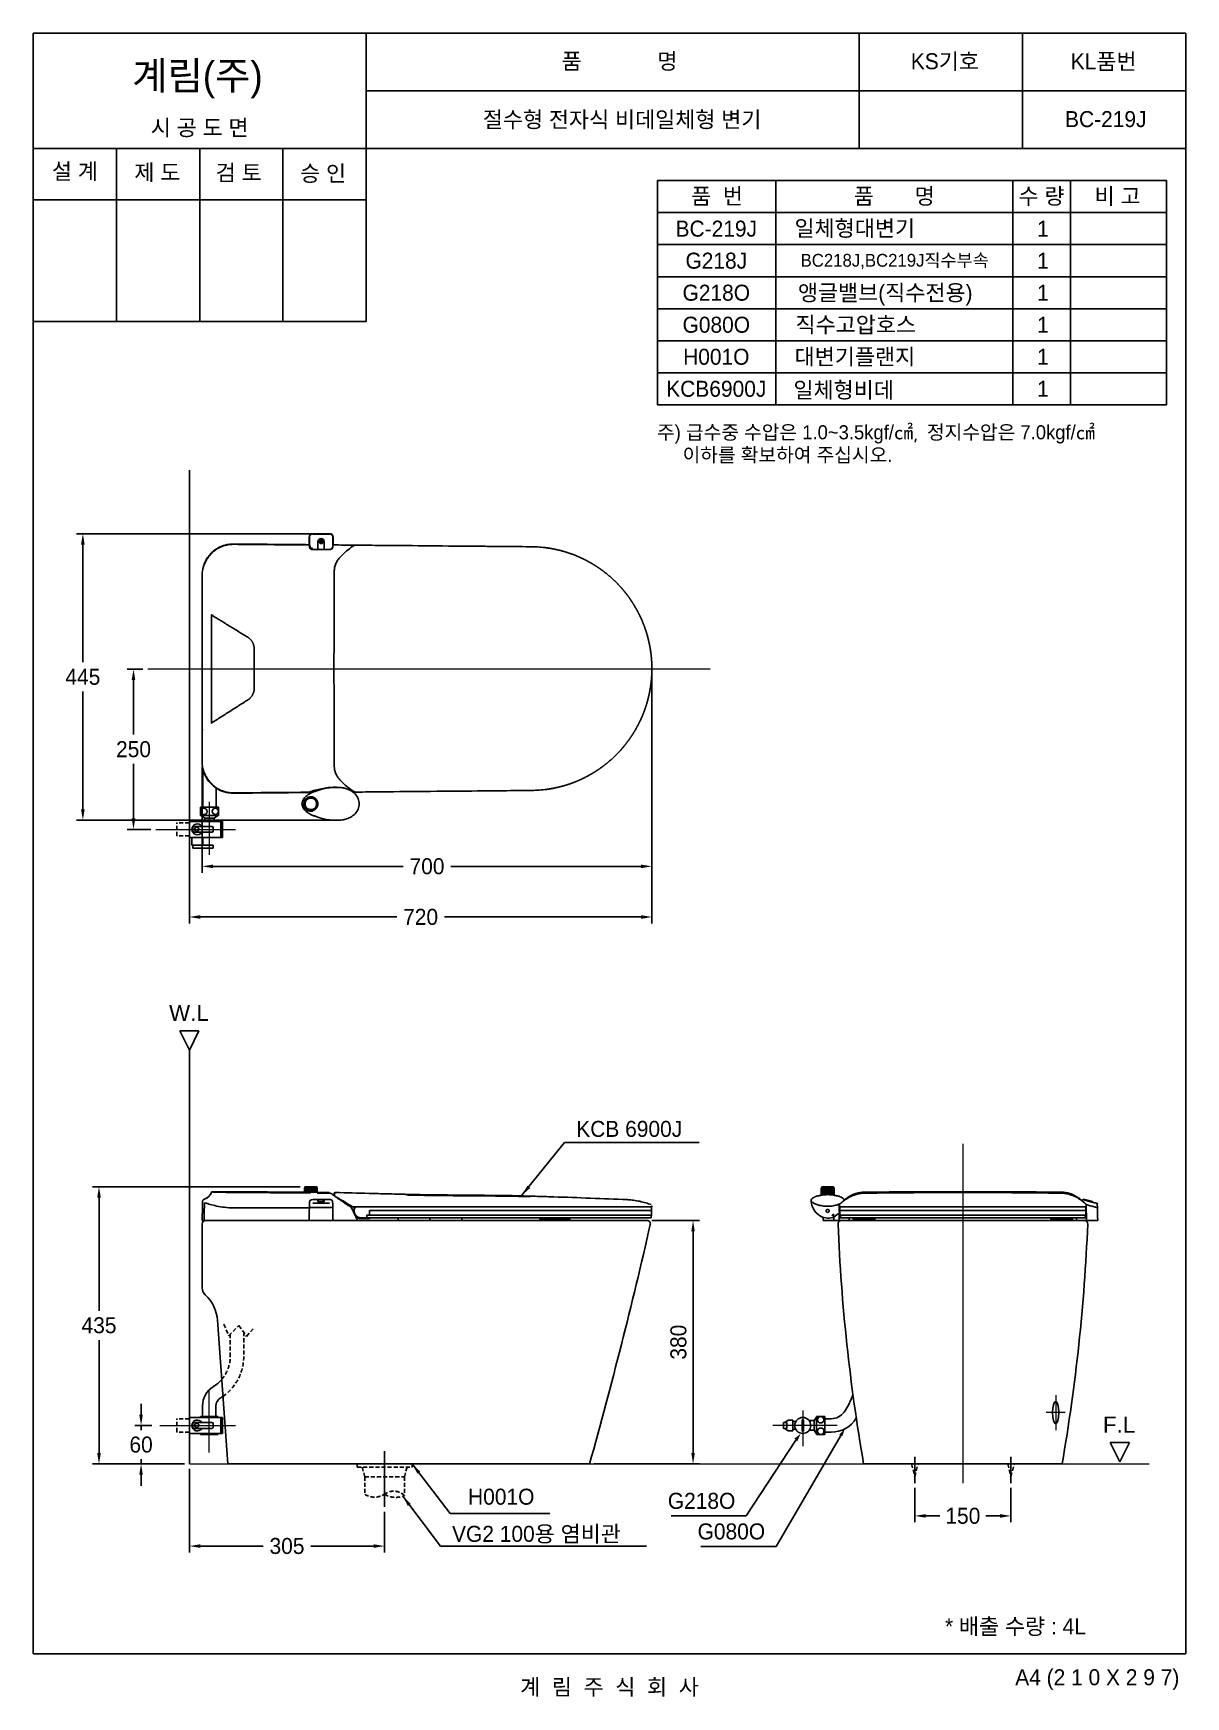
# Model space of a CAD drawing. Header units: millimetres. Extents: x 0 to 1800, y -67 to 2530.
import ezdxf
from ezdxf.enums import TextEntityAlignment as Align
from ezdxf.lldxf.tags import DXFTag

# ---------------------------------------------------------------- set-up
doc = ezdxf.new("R2010")
doc.units = ezdxf.units.MM
doc.linetypes.add('DASHED2', pattern=[9.525, 6.35, -3.175])
for name, color, linetype in [('TEXT', 7, 'Continuous'), ('내부선 및 부속', 4, 'Continuous'), ('도각라인', 7, 'Continuous'), ('외형선', 3, 'Continuous'), ('점선', 6, 'DASHED2'), ('중심선', 1, 'DASHED'), ('치수선', 7, 'Continuous')]:
    doc.layers.add(name, color=color, linetype=linetype)
doc.styles.add('____', font='')
doc.styles.add('타이틀', font='H2GTRM.TTF', dxfattribs={"height": 25})
doc.styles.get('____').set_extended_font_data('굴림')
tags = doc.linetypes.add('DASHDOT', pattern=[70, 31, -13, 13, -13]).pattern_tags.tags
tags[10:11] = [DXFTag(74, 4), DXFTag(75, 0), DXFTag(340, '0'), DXFTag(46, 0.0), DXFTag(50, 0.0), DXFTag(44, 0.0), DXFTag(45, 0.0)]
tags[8:9] = [DXFTag(74, 4), DXFTag(75, 0), DXFTag(340, '0'), DXFTag(46, 0.0), DXFTag(50, 0.0), DXFTag(44, 0.0), DXFTag(45, 0.0)]
tags[6:7] = [DXFTag(74, 4), DXFTag(75, 0), DXFTag(340, '0'), DXFTag(46, 0.0), DXFTag(50, 0.0), DXFTag(44, 0.0), DXFTag(45, 0.0)]
tags[4:5] = [DXFTag(74, 4), DXFTag(75, 0), DXFTag(340, '0'), DXFTag(46, 0.0), DXFTag(50, 0.0), DXFTag(44, 0.0), DXFTag(45, 0.0)]
tags = doc.linetypes.add('DASHED', pattern=[25.72, 12.86, -12.86]).pattern_tags.tags
tags[6:7] = [DXFTag(74, 4), DXFTag(75, 0), DXFTag(340, '0'), DXFTag(46, 0.0), DXFTag(50, 0.0), DXFTag(44, 0.0), DXFTag(45, 0.0)]
tags[4:5] = [DXFTag(74, 4), DXFTag(75, 0), DXFTag(340, '0'), DXFTag(46, 0.0), DXFTag(50, 0.0), DXFTag(44, 0.0), DXFTag(45, 0.0)]
doc.dimstyles.new('MSADIM', dxfattribs={"dimtxt": 33, "dimasz": 17, "dimexe": 10, "dimexo": 7.5, "dimgap": 10, "dimtad": 0, "dimtih": 1, "dimtoh": 1, "dimdec": 0, "dimzin": 1, "dimdsep": 46, "dimtxsty": '____', "dimcen": 11.25, "dimadec": 0, "dimazin": 0, "dimtfac": 1, "dimtdec": 0, "dimtix": 1, "dimtmove": 0, "dimatfit": 3, "dimfxl": 0, "dimtolj": 1, "dimtzin": 1, "dimarcsym": 0})

msp = doc.modelspace()

# ---------------------------------------------------------------- texts
at = {"layer": 'TEXT', "style": '타이틀'}
for s, height, p in [('품             명', 25, (915.7, 2486.4)), ('KS기호', 25, (1423.8, 2486.3)), ('KL품번', 25, (1671.8, 2486.1)), ('시 공 도 면', 25, (259.9, 2382.7)), ('절수형 전자식 비데일체형 변기', 25, (919.7, 2395.3)), ('BC-219J', 25, (1675.1, 2396)), ('설 계', 25, (65, 2314.6)), ('제 도', 25, (193.8, 2312.9)), ('검 토', 25, (320.8, 2312.3)), ('승 인', 25, (452.7, 2311.4)), ('품  번', 25, (1067.9, 2275.7)), ('품       명', 25, (1344.8, 2275.7)), ('수 량', 25, (1574.8, 2275.7)), ('비 고', 25, (1693.6, 2275.7)), ('BC-219J', 25, (1066.8, 2225)), ('일체형대변기', 25, (1283.1, 2225.6)), ('1', 25, (1577, 2225)), ('G218J', 25, (1066.8, 2175)), ('BC218J,BC219J직수부속', 20, (1345.4, 2175.6)), ('1', 25, (1577, 2175)), ('G218O', 25, (1066.8, 2125)), ('앵글밸브(직수전용)', 25, (1330.6, 2125)), ('1', 25, (1577, 2124.9)), ('G080O', 25, (1066.8, 2075)), ('직수고압호스', 25, (1284.7, 2075)), ('1', 25, (1577, 2074.9)), ('H001O', 25, (1066.8, 2025)), ('대변기플랜지', 25, (1283.3, 2025)), ('1', 25, (1577, 2025)), ('KCB6900J', 25, (1066.8, 1975)), ('일체형비데', 25, (1265.7, 1973.2)), ('1', 25, (1577, 1975)), ('* 배출 수량 : 4L', 25, (1534, 42.9)), ('계  림  주  식  회  사', 25, (900, -51.7))]:
    msp.add_text(s, height=height, dxfattribs=at).set_placement(p, align=Align.MIDDLE_CENTER)
msp.add_text('계림(주)', height=44, dxfattribs=at).set_placement((154.4, 2441.8))
msp.add_text('A4 (2 1 0 X 2 9 7)', height=25, dxfattribs=at).set_placement((1790, -36.5), align=Align.MIDDLE_RIGHT)
at = {"layer": 'TEXT', "attachment_point": 1, "line_spacing_factor": 0.963855, "style": '타이틀'}
for s, insert, char_height, width in [('\\A1;주) 급수중 수압은 1.0~3.5kgf/㎠{\\fISOCPEUR|b0|i0|c0|p34;, }정지수압은 7.0kgf/㎠{\\fISOCPEUR|b0|i0|c0|p34; }\\P     이하를 확보하여 주십시오.', (974.2, 1918.1), 22, 874.798), ('\\fArial;W.L', (212.1, 1013.2), 25, 248.993), ('\\A1;KCB 6900J', (848.1, 832.1), 25, 248.993), ('\\fArial;F.L', (1670.7, 370.4), 25, 248.993), ('\\A1; H001O', (670, 257.9), 25, 361.787), ('\\A1; G218O', (982, 251.4), 25, 248.993), ('\\A1;VG2 100{\\fGulim|b0|i0|c129|p50;용 염비관}', (654.1, 199.9), 25, 380.447), ('\\A1; G080O', (1028.5, 203.7), 25, 248.993)]:
    msp.add_mtext(s, dxfattribs=dict(at, insert=insert, char_height=char_height, width=width))

# ---------------------------------------------------------------- blocks, each defined once
blk = doc.blocks.new('*D1')
at = {"layer": '치수선', "color": 0, "lineweight": -2}
for p, q in [((966.3, 676.6), (1040.5, 676.6)), ((1030.5, 313.6), (1030.5, 659.6)), ((876.3, 296.6), (1040.5, 296.6))]:
    blk.add_line(p, q, dxfattribs=at)
at = {"layer": '치수선', "color": 0}
for points in [[(1027.7, 659.6), (1033.3, 659.6), (1030.5, 676.6)], [(1027.7, 313.6), (1033.3, 313.6), (1030.5, 296.6)]]:
    blk.add_solid(points, dxfattribs=at)
at = {"layer": '치수선', "color": 0, "insert": (1007.7, 486.6), "char_height": 25, "attachment_point": 5, "rotation": 90, "style": '____'}
blk.add_mtext('\\A1;380', dxfattribs=at)
blk = doc.blocks.new('*D2')
at = {"layer": '치수선', "color": 0, "linetype": 'Continuous', "lineweight": -2}
for p, q in [((966.2, 1529.7), (966.2, 1219.4)), ((263.8, 1384.7), (263.8, 1219.4)), ((280.8, 1229.4), (577.9, 1229.4)), ((949.2, 1229.4), (652.1, 1229.4))]:
    blk.add_line(p, q, dxfattribs=at)
at = {"layer": '치수선', "color": 0, "linetype": 'Continuous'}
for points in [[(280.8, 1232.3), (280.8, 1226.6), (263.8, 1229.4)], [(949.2, 1232.3), (949.2, 1226.6), (966.2, 1229.4)]]:
    blk.add_solid(points, dxfattribs=at)
at = {"layer": '치수선', "color": 0, "linetype": 'Continuous', "insert": (615, 1229.4), "char_height": 25, "attachment_point": 5, "style": '____'}
blk.add_mtext('\\A1;700', dxfattribs=at)
blk = doc.blocks.new('*D3')
at = {"layer": '치수선', "color": 0, "linetype": 'Continuous', "lineweight": -2}
for p, q in [((243.8, 289.1), (243.8, 158.3)), ((548.8, 221.9), (548.8, 158.3)), ((260.8, 168.3), (359, 168.3)), ((531.8, 168.3), (433.6, 168.3))]:
    blk.add_line(p, q, dxfattribs=at)
at = {"layer": '치수선', "color": 0, "linetype": 'Continuous'}
for points in [[(260.8, 171.1), (260.8, 165.5), (243.8, 168.3)], [(531.8, 171.1), (531.8, 165.5), (548.8, 168.3)]]:
    blk.add_solid(points, dxfattribs=at)
at = {"layer": '치수선', "color": 0, "linetype": 'Continuous', "insert": (396.3, 168.3), "char_height": 25, "attachment_point": 5, "style": '____'}
blk.add_mtext('\\A1;305', dxfattribs=at)
blk = doc.blocks.new('*D4')
at = {"layer": '치수선', "color": 0, "linetype": 'Continuous', "lineweight": -2}
for p, q in [((168.4, 373.6), (168.4, 390.6)), ((185.1, 356.6), (158.4, 356.6)), ((168.4, 356.6), (168.4, 349.4)), ((228.9, 296.6), (158.4, 296.6)), ((168.4, 296.6), (168.4, 303.8)), ((168.4, 279.6), (168.4, 262.6))]:
    blk.add_line(p, q, dxfattribs=at)
at = {"layer": '치수선', "color": 0, "linetype": 'Continuous'}
for points in [[(165.6, 373.6), (171.2, 373.6), (168.4, 356.6)], [(165.6, 279.6), (171.2, 279.6), (168.4, 296.6)]]:
    blk.add_solid(points, dxfattribs=at)
at = {"layer": '치수선', "color": 0, "linetype": 'Continuous', "insert": (168.4, 326.6), "char_height": 25, "attachment_point": 5, "style": '____'}
blk.add_mtext('\\A1;60', dxfattribs=at)
blk = doc.blocks.new('*D5')
at = {"layer": '치수선', "color": 0, "linetype": 'Continuous', "lineweight": -2}
for p, q in [((1376.9, 259.1), (1376.9, 205.4)), ((1526.9, 259.1), (1526.9, 205.4)), ((1393.9, 215.4), (1415.9, 215.4)), ((1509.9, 215.4), (1487.8, 215.4))]:
    blk.add_line(p, q, dxfattribs=at)
at = {"layer": '치수선', "color": 0, "linetype": 'Continuous'}
for points in [[(1393.9, 218.2), (1393.9, 212.6), (1376.9, 215.4)], [(1509.9, 218.2), (1509.9, 212.6), (1526.9, 215.4)]]:
    blk.add_solid(points, dxfattribs=at)
at = {"layer": '치수선', "color": 0, "linetype": 'Continuous', "insert": (1451.9, 215.4), "char_height": 25, "attachment_point": 5, "style": '____'}
blk.add_mtext('\\A1;150', dxfattribs=at)
blk = doc.blocks.new('*D6')
at = {"layer": '치수선', "color": 0, "linetype": 'Continuous', "lineweight": -2}
for p, q in [((438.2, 1748.8), (67.5, 1748.8)), ((77.5, 1731.8), (77.5, 1548.1)), ((77.5, 1318.6), (77.5, 1502.4)), ((473, 1301.6), (67.5, 1301.6))]:
    blk.add_line(p, q, dxfattribs=at)
at = {"layer": '치수선', "color": 0, "linetype": 'Continuous'}
for points in [[(74.6, 1731.8), (80.3, 1731.8), (77.5, 1748.8)], [(74.6, 1318.6), (80.3, 1318.6), (77.5, 1301.6)]]:
    blk.add_solid(points, dxfattribs=at)
at = {"layer": '치수선', "color": 0, "linetype": 'Continuous', "insert": (77.5, 1525.2), "char_height": 25, "attachment_point": 5, "style": '____'}
blk.add_mtext('\\A1;445', dxfattribs=at)
blk = doc.blocks.new('*D7')
at = {"layer": '치수선', "color": 0, "linetype": 'Continuous', "lineweight": -2}
for p, q in [((171.2, 1537.2), (146.6, 1537.2)), ((156.6, 1520.2), (156.6, 1435.1)), ((156.6, 1304.2), (156.6, 1389.4)), ((183.8, 1287.2), (146.6, 1287.2))]:
    blk.add_line(p, q, dxfattribs=at)
at = {"layer": '치수선', "color": 0, "linetype": 'Continuous'}
for points in [[(153.7, 1520.2), (159.4, 1520.2), (156.6, 1537.2)], [(153.7, 1304.2), (159.4, 1304.2), (156.6, 1287.2)]]:
    blk.add_solid(points, dxfattribs=at)
at = {"layer": '치수선', "color": 0, "linetype": 'Continuous', "insert": (156.6, 1412.2), "char_height": 25, "attachment_point": 5, "style": '____'}
blk.add_mtext('\\A1;250', dxfattribs=at)
blk = doc.blocks.new('*D8')
at = {"layer": '치수선', "color": 0, "linetype": 'Continuous', "lineweight": -2}
for p, q in [((966.2, 1221.9), (966.2, 1140.4)), ((243.8, 1160.5), (243.8, 1140.4)), ((260.8, 1150.4), (567.9, 1150.4)), ((949.2, 1150.4), (642.1, 1150.4))]:
    blk.add_line(p, q, dxfattribs=at)
at = {"layer": '치수선', "color": 0, "linetype": 'Continuous'}
for points in [[(260.8, 1153.2), (260.8, 1147.5), (243.8, 1150.4)], [(949.2, 1153.2), (949.2, 1147.5), (966.2, 1150.4)]]:
    blk.add_solid(points, dxfattribs=at)
at = {"layer": '치수선', "color": 0, "linetype": 'Continuous', "insert": (605, 1150.4), "char_height": 25, "attachment_point": 5, "style": '____'}
blk.add_mtext('\\A1;720', dxfattribs=at)
blk = doc.blocks.new('*D9')
at = {"layer": '치수선', "color": 0, "linetype": 'Continuous', "lineweight": -2}
for p, q in [((417.1, 729.2), (92.7, 729.2)), ((102.7, 712.2), (102.7, 535.7)), ((102.7, 313.6), (102.7, 490)), ((236.3, 296.6), (92.7, 296.6))]:
    blk.add_line(p, q, dxfattribs=at)
at = {"layer": '치수선', "color": 0, "linetype": 'Continuous'}
for points in [[(99.8, 712.2), (105.5, 712.2), (102.7, 729.2)], [(99.8, 313.6), (105.5, 313.6), (102.7, 296.6)]]:
    blk.add_solid(points, dxfattribs=at)
at = {"layer": '치수선', "color": 0, "linetype": 'Continuous', "insert": (102.7, 512.9), "char_height": 25, "attachment_point": 5, "style": '____'}
blk.add_mtext('\\A1;435', dxfattribs=at)

# ---------------------------------------------------------------- dimensions: what is measured, and where the dimension line sits
at = {"layer": '치수선', "linetype": 'Continuous'}
for base, p1, p2, text, picture, middle in [((77.5, 1748.8), (480.5, 1301.6), (445.7, 1748.8), '445', '*D6', (77.5, 1525.2)), ((102.7, 729.2), (243.8, 296.6), (424.6, 729.2), '435', '*D9', (102.7, 512.9))]:
    dim = msp.add_linear_dim(base=base, p1=p1, p2=p2, angle=90, text=text, dimstyle='MSADIM', override={"dimtxt": 25}, dxfattribs=at)
    dim.commit()
    dim.dimension.update_dxf_attribs({"geometry": picture, "text_midpoint": middle})
for base, p1, p2, picture, middle in [((156.6, 1287.2), (178.7, 1537.2), (191.3, 1287.2), '*D7', (156.6, 1412.2)), ((168.4, 356.6), (236.4, 296.6), (192.6, 356.6), '*D4', (168.4, 326.6))]:
    dim = msp.add_linear_dim(base=base, p1=p1, p2=p2, angle=90, dimstyle='MSADIM', override={"dimtxt": 25}, dxfattribs=at)
    dim.commit()
    dim.dimension.update_dxf_attribs({"geometry": picture, "text_midpoint": middle})
for base, p1, p2, text, picture, middle in [((263.8, 1229.4), (966.2, 1537.2), (263.8, 1392.2), '700', '*D2', (615, 1229.4)), ((243.8, 1150.4), (966.2, 1229.4), (243.8, 1168), '720', '*D8', (605, 1150.4))]:
    dim = msp.add_linear_dim(base=base, p1=p1, p2=p2, text=text, dimstyle='MSADIM', override={"dimtxt": 25}, dxfattribs=at)
    dim.commit()
    dim.dimension.update_dxf_attribs({"geometry": picture, "text_midpoint": middle})
at = {"layer": '치수선'}
dim = msp.add_linear_dim(base=(1030.5, 676.6), p1=(868.8, 296.6), p2=(958.8, 676.6), angle=90, dimstyle='MSADIM', override={"dimtxt": 25, "dimtad": 1, "dimtih": 0, "dimtoh": 0}, dxfattribs=at)
dim.commit()
dim.dimension.update_dxf_attribs({"geometry": '*D1', "text_midpoint": (1007.7, 486.6)})
at = {"layer": '치수선', "linetype": 'Continuous'}
for base, p1, p2, picture, middle in [((548.8, 168.3), (243.8, 296.6), (548.8, 229.4), '*D3', (396.3, 168.3)), ((1526.9, 215.4), (1376.9, 266.6), (1526.9, 266.6), '*D5', (1451.9, 215.4))]:
    dim = msp.add_linear_dim(base=base, p1=p1, p2=p2, dimstyle='MSADIM', override={"dimtxt": 25}, dxfattribs=at)
    dim.commit()
    dim.dimension.update_dxf_attribs({"geometry": picture, "text_midpoint": middle})

# ---------------------------------------------------------------- linework, layer by layer
at = {"layer": '내부선 및 부속', "linetype": 'Continuous'}
for p, q in [((264.8, 1321.7), (264.8, 1382.4)), ((285.8, 1321.7), (285.8, 1351.6)), ((243.8, 1299.7), (295.8, 1299.7)), ((243.8, 1299.7), (243.8, 1274.7)), ((261.3, 1321.7), (261.3, 1308.7)), ((289.3, 1321.7), (261.3, 1321.7)), ((289.3, 1308.7), (261.3, 1308.7)), ((262.3, 1308.7), (288.3, 1308.7)), ((267.8, 1304.7), (262.3, 1308.7)), ((285.8, 1308.7), (264.8, 1308.7)), ((267.8, 1304.7), (282.8, 1304.7)), ((267.8, 1304.7), (267.8, 1299.7)), ((282.8, 1304.7), (288.3, 1308.7)), ((282.8, 1304.7), (282.8, 1299.7)), ((289.3, 1321.7), (289.3, 1308.7)), ((292.8, 1299.7), (292.8, 1274.7)), ((295.8, 1299.7), (295.8, 1274.7)), ((243.8, 1274.7), (295.8, 1274.7)), ((247.8, 1274.7), (247.8, 1262.7)), ((249.1, 1289.7), (249.1, 1284.7)), ((251.1, 1291.7), (279.1, 1291.7)), ((251.1, 1282.7), (279.1, 1282.7)), ((264.8, 1274.7), (264.8, 1262.7)), ((281.1, 1289.7), (281.1, 1284.7)), ((247.8, 1262.7), (281.1, 1262.7)), ((249.1, 1262.7), (249.1, 1257.7)), ((249.1, 1257.7), (281.1, 1257.7)), ((281.1, 1262.7), (281.1, 1257.7)), ((243.8, 369.1), (295.8, 369.1)), ((243.8, 369.1), (243.8, 344.1)), ((261.3, 370.6), (261.3, 369.1)), ((288.3, 370.6), (261.3, 370.6)), ((264.3, 370.6), (264.3, 387.2)), ((285.3, 370.6), (285.3, 387.2)), ((288.3, 370.6), (288.3, 369.1)), ((292.8, 369.1), (292.8, 344.1)), ((295.8, 369.1), (295.8, 344.1)), ((1174.1, 361.1), (1178.9, 365.1)), ((1186.4, 365.1), (1178.9, 365.1)), ((1186.4, 365.1), (1186.4, 348.1)), ((1200.9, 365.6), (1200.9, 347.6)), ((1202.9, 365.6), (1200.9, 365.6)), ((1202.9, 365.6), (1202.9, 347.6)), ((1219.4, 364.1), (1211.9, 364.1)), ((1219.4, 364.1), (1223.4, 369.6)), ((1219.4, 364.1), (1219.4, 349.1)), ((1236.4, 370.6), (1223.4, 370.6)), ((1223.4, 342.6), (1223.4, 370.6)), ((1223.4, 369.6), (1223.4, 343.6)), ((1223.4, 346.1), (1223.4, 367.1)), ((1236.4, 342.6), (1236.4, 370.6)), ((1236.4, 367.1), (1246.2, 367.1)), ((243.8, 344.1), (295.8, 344.1)), ((249.1, 359.1), (249.1, 354.1)), ((251.1, 361.1), (279.1, 361.1)), ((251.1, 352.1), (279.1, 352.1)), ((261.3, 344.1), (261.3, 342.6)), ((288.3, 342.6), (261.3, 342.6)), ((281.1, 359.1), (281.1, 354.1)), ((288.3, 344.1), (288.3, 342.6)), ((1171.9, 361.1), (1171.9, 352.1)), ((1176.9, 361.1), (1171.9, 361.1)), ((1176.9, 352.1), (1171.9, 352.1)), ((1174.1, 352.1), (1178.9, 348.1)), ((1176.9, 361.1), (1176.9, 352.1)), ((1186.4, 348.1), (1178.9, 348.1)), ((1190.9, 362.6), (1186.4, 362.6)), ((1190.9, 350.6), (1186.4, 350.6)), ((1202.9, 347.6), (1200.9, 347.6)), ((1219.4, 349.1), (1211.9, 349.1)), ((1219.4, 349.1), (1223.4, 343.6)), ((1236.4, 342.6), (1223.4, 342.6)), ((1236.4, 346.1), (1246.2, 346.1))]:
    msp.add_line(p, q, dxfattribs=at)
for centre, radius in [((266.4, 1315.2), 5), ((284.3, 1315.4), 5), ((255.4, 1287.2), 3.25), ((1201.9, 356.6), 12.5), ((1229.8, 365.5), 5), ((255.4, 356.6), 3.25), ((1230, 347.6), 5)]:
    msp.add_circle(centre, radius, dxfattribs=at)
for centre, radius, start, end in [((256.3, 1287.2), 8.5, 31.9627, 328.0373), ((251.1, 1289.7), 2, 90, 180), ((251.1, 1284.7), 2, 180, 270), ((279.1, 1289.7), 2, 0, 90), ((279.1, 1284.7), 2, 270, 0), ((1243.3, 708.2), 28.3, 183.7334, 237.4059), ((1241.5, 705.4), 25, 237.4059, 286.7397), ((299.3, 387.2), 35, 121.3364, 180), ((252.4, 464.4), 55.3, 301.3364, 319.4407), ((299.3, 387.2), 14, 121.3364, 180), ((252.4, 464.4), 76.3, 301.3364, 305.1368), ((1186, 435.1), 99, 324.4725, 342.1722), ((256.3, 356.6), 8.5, 31.9627, 328.0373), ((1246.2, 392.1), 25, 270, 324.4725), ((1246.2, 392.1), 46, 270, 328.4729), ((251.1, 359.1), 2, 90, 180), ((251.1, 354.1), 2, 180, 270), ((279.1, 359.1), 2, 0, 90), ((279.1, 354.1), 2, 270, 0)]:
    msp.add_arc(centre, radius, start, end, dxfattribs=at)
msp.add_ellipse((1596.9, 376.6), major_axis=(0, 17.5), ratio=0.285714, dxfattribs=at)
for points, knots in [([(430.9, 1743.5), (430.9, 1744.9), (431.5, 1746.3), (433.5, 1748.2), (434.9, 1748.8), (436.3, 1748.8)], [0, 0, 0, 0, 4.31418, 4.31418, 8.628359, 8.628359, 8.628359, 8.628359]), ([(436.3, 1748.5), (435, 1748.5), (433.6, 1747.9), (431.8, 1746), (431.3, 1744.8), (431.3, 1743.5)], [-8.195685, -8.195685, -8.195685, -8.195685, -4.097843, -4.097843, 0, 0, 0, 0]), ([(454.5, 1736.8), (454.4, 1737.9), (453.9, 1739), (452.2, 1740.8), (450.9, 1741.3), (448.2, 1741.3), (446.9, 1740.8), (445.2, 1739), (444.7, 1737.9), (444.6, 1736.8)], [-15.843293, -15.843293, -15.843293, -15.843293, -12.271775, -12.271775, -8.181183, -8.181183, -4.090592, -4.090592, -0.519625, -0.519625, -0.519625, -0.519625]), ([(468.2, 1743.5), (468.2, 1744.9), (467.6, 1746.3), (465.6, 1748.2), (464.2, 1748.8), (462.8, 1748.8)], [-8.628321, -8.628321, -8.628321, -8.628321, -4.31416, -4.31416, 0, 0, 0, 0]), ([(467.8, 1743.5), (467.8, 1744.8), (467.3, 1746), (465.4, 1747.9), (464.1, 1748.5), (462.8, 1748.5)], [-8.19568, -8.19568, -8.19568, -8.19568, -4.09784, -4.09784, 0, 0, 0, 0]), ([(266.7, 1700.7), (267.3, 1702.1), (267.8, 1703.5), (269, 1706), (269.6, 1707.2), (270.9, 1709.4), (271.6, 1710.6), (273.9, 1713.8), (275.6, 1715.9), (278.3, 1718.7), (279.2, 1719.6), (281.2, 1721.4), (282.2, 1722.2), (285.4, 1724.6), (287.6, 1726), (292.3, 1728.4), (294.7, 1729.4), (299.8, 1731.1), (302.3, 1731.7), (307.5, 1732.5), (310.1, 1732.7), (312.8, 1732.6)], [0, 0, 0, 0, 4.489411, 4.489411, 8.43961, 8.43961, 12.38981, 12.38981, 20.290208, 20.290208, 24.240408, 24.240408, 28.190607, 28.190607, 36.091006, 36.091006, 43.991404, 43.991404, 51.891803, 51.891803, 59.792202, 59.792202, 59.792202, 59.792202]), ([(308.9, 1732.1), (304.1, 1731.7), (299.5, 1730.7), (295, 1728.9), (294.4, 1728.7), (293.4, 1728.3), (292.8, 1728), (291.3, 1727.3), (290.3, 1726.8), (287.3, 1725.2), (285.4, 1724), (283.2, 1722.3), (282.7, 1721.9), (281.8, 1721.1), (281.3, 1720.8), (280.1, 1719.7), (279.3, 1718.9), (278.2, 1717.9), (277.8, 1717.4), (277, 1716.5), (276.6, 1716.1), (275.5, 1714.8), (274.8, 1714), (273.8, 1712.7), (273.4, 1712.2), (272.8, 1711.2), (272.4, 1710.7), (271.5, 1709.3), (271, 1708.3), (270.2, 1707), (269.9, 1706.4), (269.3, 1705.3), (269.1, 1704.7), (268.4, 1703.2), (268, 1702.2), (267.6, 1701.2)], [-55.111225, -55.111225, -55.111225, -55.111225, -41.333418, -41.333418, -39.611193, -39.611193, -37.888967, -37.888967, -34.444515, -34.444515, -27.555612, -27.555612, -25.833387, -25.833387, -24.111161, -24.111161, -20.666709, -20.666709, -18.944483, -18.944483, -17.222258, -17.222258, -13.777806, -13.777806, -12.05558, -12.05558, -10.333355, -10.333355, -6.888903, -6.888903, -5.166677, -5.166677, -3.444452, -3.444452, 0, 0, 0, 0]), ([(315.8, 1732.2), (316.6, 1732.2), (317.5, 1732.2), (318.3, 1732.2), (318.8, 1732.2), (319.3, 1732.2), (319.8, 1732.1), (320.4, 1732.1), (320.9, 1732.1), (321.4, 1732.1)], [0, 0, 0, 0, 2.504728, 2.504728, 2.504728, 4.049602, 4.049602, 4.049602, 5.594474, 5.594474, 5.594474, 5.594474]), ([(430.9, 1731.7), (430.9, 1731.6), (431, 1731.5), (431, 1731.5), (431.1, 1731.4), (431.1, 1731.3), (431.2, 1731.2)], [-19.553852, -19.553852, -19.553852, -19.553852, -9.774737, -9.774737, -9.774737, 0, 0, 0, 0]), ([(431.3, 1729.2), (431.3, 1727.9), (431.8, 1726.6), (433.6, 1724.8), (435, 1724.2), (436.3, 1724.2)], [-8.19568, -8.19568, -8.19568, -8.19568, -4.09784, -4.09784, 0, 0, 0, 0]), ([(431.3, 1727.7), (431.5, 1726.8), (432, 1725.9), (433.7, 1724.4), (435, 1723.9), (436.3, 1723.9)], [-8.02367, -8.02367, -8.02367, -8.02367, -4.011835, -4.011835, 0, 0, 0, 0]), ([(436.3, 1724), (435.2, 1724), (434, 1724.4), (432.7, 1725.4), (432.3, 1725.8), (432, 1726.2)], [-6.963855, -6.963855, -6.963855, -6.963855, -3.481928, -3.481928, -1.861084, -1.861084, -1.861084, -1.861084]), ([(436.4, 1725.8), (435.3, 1725.8), (434.2, 1726.3), (432.6, 1727.7), (432.1, 1728.8), (432.1, 1729.8)], [0, 0, 0, 0, 3.435724, 3.435724, 6.871447, 6.871447, 6.871447, 6.871447]), ([(462.8, 1724.2), (464.1, 1724.2), (465.4, 1724.8), (467.3, 1726.6), (467.8, 1727.9), (467.8, 1729.2)], [-8.197727, -8.197727, -8.197727, -8.197727, -4.098863, -4.098863, 0, 0, 0, 0]), ([(462.8, 1723.9), (463.5, 1723.9), (464.3, 1724.1), (465.3, 1724.5), (465.6, 1724.7), (466.1, 1725.1), (466.3, 1725.3), (466.8, 1725.8), (467, 1726), (467.3, 1726.5), (467.4, 1726.7), (467.7, 1727.3), (467.7, 1727.5), (467.9, 1728), (467.9, 1728.3), (468, 1728.6)], [-9.084914, -9.084914, -9.084914, -9.084914, -6.813685, -6.813685, -5.678071, -5.678071, -4.542457, -4.542457, -3.406843, -3.406843, -2.271228, -2.271228, -1.135614, -1.135614, 0, 0, 0, 0]), ([(468, 1728.6), (467.8, 1727.3), (467.2, 1726.2), (465.3, 1724.5), (464.1, 1724), (462.8, 1724)], [-7.806329, -7.806329, -7.806329, -7.806329, -3.903165, -3.903165, 0, 0, 0, 0]), ([(470.2, 1691.2), (470.2, 1693.4), (470.5, 1695.6), (471.1, 1697.8), (471.6, 1699.9), (472.4, 1702), (473.4, 1703.9), (474.4, 1705.8), (475.6, 1707.6), (476.8, 1709.2), (478, 1710.9), (479.4, 1712.4), (480.7, 1713.9), (483.5, 1716.7), (486.4, 1719.3), (489.4, 1721.8), (492.3, 1724.2), (495.3, 1726.5), (498.2, 1728.7)], [0.000001, 0.000001, 0.000001, 0.000001, 6.683663, 6.683663, 6.683663, 13.359624, 13.359624, 13.359624, 19.907905, 19.907905, 19.907905, 26.285671, 26.285671, 26.285671, 38.828979, 38.828979, 38.828979, 51.271721, 51.271721, 51.271721, 51.271721]), ([(504.6, 1730.9), (507.8, 1730.8), (511, 1730.8), (514.2, 1730.8), (527.1, 1730.6), (540, 1730.5), (552.9, 1730.4), (578.7, 1730.2), (604.4, 1730), (630.2, 1729.7), (654.5, 1729.5), (678.7, 1729.3), (703, 1729.1), (711, 1729), (718.9, 1728.9), (726.9, 1728.9), (743.2, 1728.7), (759.5, 1728.6), (775.8, 1728.4)], [0, 0, 0, 0, 9.664697, 9.664697, 9.664697, 48.323486, 48.323486, 48.323486, 125.64107, 125.64107, 125.64107, 198.442313, 198.442313, 198.442313, 222.288088, 222.288088, 222.288088, 271.243562, 271.243562, 271.243562, 271.243562]), ([(278, 1622.3), (278.1, 1622.2), (278.1, 1622.1), (278.2, 1622), (278.3, 1622), (278.3, 1621.9), (278.4, 1621.9)], [-0.7263117, -0.7263117, -0.7263117, -0.7263117, -0.305653, -0.305653, -0.305653, -0.0830127, -0.0830127, -0.0830127, -0.0830127]), ([(278.2, 1538.2), (278.2, 1553), (278.2, 1567.8), (278.2, 1582.6), (278.3, 1595.7), (278.3, 1608.8), (278.4, 1621.9)], [-83.698952, -83.698952, -83.698952, -83.698952, -39.289465, -39.289465, -39.289465, 0, 0, 0, 0]), ([(278.4, 1453.2), (278.3, 1466.7), (278.3, 1480.2), (278.2, 1493.7), (278.2, 1508.5), (278.2, 1523.4), (278.2, 1538.2)], [-84.936901, -84.936901, -84.936901, -84.936901, -44.409947, -44.409947, -44.409947, 0, 0, 0, 0]), ([(264.2, 1443.2), (264.1, 1443.2), (264.1, 1443.1), (264.1, 1443), (264.1, 1443), (264.1, 1442.7), (264.1, 1442.3), (264.1, 1442.2)], [-4.794705, -4.794705, -4.794705, -4.794705, -4.395519, -4.395519, -3.995926, -3.995926, -3.196741, -3.196741, -3.196741, -3.196741]), ([(278.4, 1453.2), (278.3, 1453.1), (278.3, 1453.1), (278.2, 1453), (278.1, 1452.9), (278.1, 1452.9), (278, 1452.8)], [-0.7310886, -0.7310886, -0.7310886, -0.7310886, -0.4803449, -0.4803449, -0.4803449, -0.1186547, -0.1186547, -0.1186547, -0.1186547]), ([(498.2, 1347.6), (495.3, 1349.8), (492.3, 1352.1), (489.4, 1354.5), (486.4, 1357), (483.5, 1359.6), (480.7, 1362.5), (479.4, 1363.9), (478, 1365.5), (476.8, 1367.1), (475.6, 1368.8), (474.4, 1370.5), (473.4, 1372.4), (472.4, 1374.4), (471.6, 1376.4), (471.1, 1378.5), (470.5, 1380.7), (470.2, 1382.9), (470.2, 1385.1)], [0, 0, 0, 0, 12.442742, 12.442742, 12.442742, 24.98605, 24.98605, 24.98605, 31.363816, 31.363816, 31.363816, 37.912097, 37.912097, 37.912097, 44.588058, 44.588058, 44.588058, 51.27172, 51.27172, 51.27172, 51.27172]), ([(312.8, 1343.7), (307.8, 1343.6), (302.8, 1344.3), (293.3, 1347.3), (288.8, 1349.5), (280.6, 1355.2), (277, 1358.6), (270.8, 1366.6), (268.5, 1370.9), (266.7, 1375.6)], [0, 0, 0, 0, 14.995887, 14.995887, 29.991774, 29.991774, 44.987662, 44.987662, 59.983549, 59.983549, 59.983549, 59.983549]), ([(308.9, 1344.2), (306.6, 1344.4), (304.4, 1344.7), (301.5, 1345.4), (301, 1345.5), (299.9, 1345.8), (299.4, 1345.9), (297.7, 1346.4), (296.6, 1346.8), (295.2, 1347.3), (295, 1347.4), (294.5, 1347.5), (293.8, 1347.8), (293.1, 1348.2), (291.6, 1348.8), (290.7, 1349.3), (287.7, 1350.9), (285.7, 1352.2), (283.4, 1353.9), (283.3, 1354), (282.9, 1354.2), (282.7, 1354.4), (282.1, 1354.9), (281.6, 1355.3), (280.8, 1356), (280.6, 1356.2), (280.2, 1356.6), (279.6, 1357.1), (279, 1357.7), (278.2, 1358.5), (277.7, 1359), (276.9, 1359.9), (276.5, 1360.3), (275.3, 1361.6), (274.7, 1362.5), (274, 1363.4), (273.8, 1363.7), (273.4, 1364.2), (273.2, 1364.5), (272.7, 1365.2), (272.4, 1365.7), (271.4, 1367.2), (270.9, 1368.1), (270.2, 1369.4), (269.9, 1369.9), (269.4, 1371), (269.1, 1371.5), (268.4, 1373), (268, 1374.1), (267.6, 1375.1)], [0, 0, 0, 0, 6.883426, 6.883426, 8.604283, 8.604283, 10.32514, 10.32514, 13.766853, 13.766853, 14.627281, 14.627281, 15.487709, 17.208566, 17.208566, 20.650279, 20.650279, 27.533706, 27.533706, 28.394134, 28.394134, 29.254562, 29.254562, 30.975419, 30.975419, 31.835847, 31.835847, 32.696276, 34.417132, 34.417132, 36.137989, 36.137989, 37.858845, 37.858845, 41.300559, 41.300559, 42.160987, 42.160987, 43.021415, 43.021415, 44.742272, 44.742272, 48.183985, 48.183985, 49.904842, 49.904842, 51.625698, 51.625698, 55.06741, 55.06741, 55.06741, 55.06741]), ([(476, 1352.7), (472.6, 1353), (469.1, 1353), (462.2, 1352.6), (458.8, 1352.2), (448.6, 1350.4), (442, 1348.7), (435.4, 1347)], [-41.749407, -41.749407, -41.749407, -41.749407, -31.312056, -31.312056, -20.874704, -20.874704, 0, 0, 0, 0]), ([(476.7, 1352.7), (470.5, 1352.8), (464.2, 1352.3), (452, 1350.2), (446, 1348.6), (440.3, 1346.5)], [-1, -1, -1, -1, -0.5, -0.5, 0, 0, 0, 0]), ([(481.3, 1352.4), (481.5, 1352.4), (481.6, 1352.4), (481.8, 1352.3), (481.9, 1352.3), (482, 1352.3), (482.1, 1352.3), (482.3, 1352.3), (482.4, 1352.2), (482.5, 1352.2)], [0, 0, 0, 0, 0.517538, 0.517538, 0.517538, 0.884435, 0.884435, 0.884435, 1.251333, 1.251333, 1.251333, 1.251333]), ([(422.2, 1327), (422.2, 1325.2), (422.6, 1323.3), (424.3, 1320.1), (425.6, 1318.7), (429.8, 1315.6), (433.2, 1314.8), (436.6, 1315.5)], [0, 0, 0, 0, 5.640495, 5.640495, 11.28099, 11.28099, 22.56198, 22.56198, 22.56198, 22.56198]), ([(422.5, 1327), (422.5, 1325.3), (422.9, 1323.5), (424.5, 1320.4), (425.7, 1319), (427.6, 1317.6), (428.2, 1317.3), (428.9, 1317)], [0, 0, 0, 0, 5.3904, 5.3904, 10.780799, 10.780799, 13.210664, 13.210664, 13.210664, 13.210664]), ([(434.2, 1344.1), (432, 1343.1), (429.8, 1341.8), (425.9, 1338.8), (424.1, 1337), (422.6, 1335.1)], [0, 0, 0, 0, 7.669301, 7.669301, 15.338396, 15.338396, 15.338396, 15.338396]), ([(423.7, 1328.1), (423.8, 1328), (423.9, 1327.8), (423.9, 1327.7), (424, 1327.6), (424, 1327.5), (424, 1327.4), (424, 1327.3), (424, 1327.2), (424, 1327.1), (424, 1327.1), (424, 1327), (424, 1326.9), (424, 1326.8), (424, 1326.8), (424, 1326.7), (424, 1326.6), (424, 1326.5), (423.9, 1326.4), (423.9, 1326.2), (423.8, 1326.1), (423.7, 1326)], [-2.838795, -2.838795, -2.838795, -2.838795, -2.137154, -2.137154, -2.137154, -1.831726, -1.831726, -1.831726, -1.520892, -1.520892, -1.520892, -1.290884, -1.290884, -1.290884, -1.062118, -1.062118, -1.062118, -0.690588, -0.690588, -0.690588, 0, 0, 0, 0]), ([(424.5, 1331.1), (424.5, 1331), (424.6, 1330.8), (424.6, 1330.6), (424.6, 1330.6), (424.6, 1330.5), (424.6, 1330.4), (424.6, 1330.3), (424.6, 1330.2), (424.5, 1330.1), (424.5, 1330), (424.5, 1330), (424.5, 1329.9), (424.4, 1329.8), (424.4, 1329.8), (424.4, 1329.7), (424.3, 1329.6), (424.3, 1329.5), (424.2, 1329.4), (424.1, 1329.3), (424, 1329.2), (423.9, 1329.1)], [-2.838795, -2.838795, -2.838795, -2.838795, -2.137154, -2.137154, -2.137154, -1.831726, -1.831726, -1.831726, -1.520892, -1.520892, -1.520892, -1.290884, -1.290884, -1.290884, -1.062118, -1.062118, -1.062118, -0.690588, -0.690588, -0.690588, 0, 0, 0, 0]), ([(423.9, 1324.9), (424, 1324.9), (424.1, 1324.8), (424.2, 1324.6), (424.3, 1324.6), (424.3, 1324.5), (424.3, 1324.4), (424.4, 1324.4), (424.4, 1324.3), (424.5, 1324.2), (424.5, 1324.1), (424.5, 1324), (424.5, 1324), (424.6, 1323.9), (424.6, 1323.8), (424.6, 1323.7), (424.6, 1323.6), (424.6, 1323.5), (424.6, 1323.4), (424.6, 1323.3), (424.5, 1323.1), (424.5, 1323)], [-2.838795, -2.838795, -2.838795, -2.838795, -2.137154, -2.137154, -2.137154, -1.831726, -1.831726, -1.831726, -1.520892, -1.520892, -1.520892, -1.290884, -1.290884, -1.290884, -1.062118, -1.062118, -1.062118, -0.690588, -0.690588, -0.690588, 0, 0, 0, 0]), ([(426.2, 1333.7), (426.2, 1333.6), (426.2, 1333.4), (426.1, 1333.3), (426.1, 1333.2), (426.1, 1333.1), (426.1, 1333), (426, 1332.9), (426, 1332.9), (425.9, 1332.8), (425.9, 1332.7), (425.8, 1332.6), (425.8, 1332.6), (425.7, 1332.5), (425.7, 1332.5), (425.6, 1332.4), (425.6, 1332.4), (425.5, 1332.3), (425.4, 1332.2), (425.3, 1332.2), (425.1, 1332.1), (425, 1332.1)], [-2.838795, -2.838795, -2.838795, -2.838795, -2.137154, -2.137154, -2.137154, -1.831726, -1.831726, -1.831726, -1.520892, -1.520892, -1.520892, -1.290884, -1.290884, -1.290884, -1.062118, -1.062118, -1.062118, -0.690588, -0.690588, -0.690588, 0, 0, 0, 0]), ([(428.6, 1335.7), (428.6, 1335.6), (428.5, 1335.4), (428.4, 1335.3), (428.4, 1335.2), (428.3, 1335.1), (428.3, 1335.1), (428.2, 1335), (428.2, 1334.9), (428.1, 1334.9), (428, 1334.8), (428, 1334.8), (427.9, 1334.7), (427.8, 1334.7), (427.8, 1334.7), (427.7, 1334.6), (427.6, 1334.6), (427.5, 1334.6), (427.4, 1334.5), (427.2, 1334.5), (427.1, 1334.5), (427, 1334.5)], [-2.838795, -2.838795, -2.838795, -2.838795, -2.137154, -2.137154, -2.137154, -1.831726, -1.831726, -1.831726, -1.520892, -1.520892, -1.520892, -1.290884, -1.290884, -1.290884, -1.062118, -1.062118, -1.062118, -0.690588, -0.690588, -0.690588, 0, 0, 0, 0]), ([(431.5, 1336.8), (431.5, 1336.7), (431.4, 1336.6), (431.2, 1336.5), (431.2, 1336.4), (431.1, 1336.4), (431, 1336.3), (431, 1336.3), (430.9, 1336.2), (430.8, 1336.2), (430.7, 1336.2), (430.6, 1336.2), (430.6, 1336.1), (430.5, 1336.1), (430.4, 1336.1), (430.3, 1336.1), (430.2, 1336.1), (430.1, 1336.1), (430, 1336.1), (429.9, 1336.1), (429.7, 1336.1), (429.6, 1336.2)], [-2.838795, -2.838795, -2.838795, -2.838795, -2.137154, -2.137154, -2.137154, -1.831726, -1.831726, -1.831726, -1.520892, -1.520892, -1.520892, -1.290884, -1.290884, -1.290884, -1.062118, -1.062118, -1.062118, -0.690588, -0.690588, -0.690588, 0, 0, 0, 0]), ([(434.7, 1337), (434.6, 1336.9), (434.4, 1336.8), (434.3, 1336.8), (434.2, 1336.7), (434.1, 1336.7), (434, 1336.7), (433.9, 1336.7), (433.8, 1336.7), (433.7, 1336.6), (433.7, 1336.6), (433.6, 1336.6), (433.5, 1336.6), (433.4, 1336.7), (433.4, 1336.7), (433.3, 1336.7), (433.2, 1336.7), (433.1, 1336.7), (433, 1336.8), (432.8, 1336.8), (432.7, 1336.9), (432.6, 1337)], [-2.838795, -2.838795, -2.838795, -2.838795, -2.137154, -2.137154, -2.137154, -1.831726, -1.831726, -1.831726, -1.520892, -1.520892, -1.520892, -1.290884, -1.290884, -1.290884, -1.062118, -1.062118, -1.062118, -0.690588, -0.690588, -0.690588, 0, 0, 0, 0]), ([(437.7, 1336.2), (437.6, 1336.1), (437.4, 1336.1), (437.2, 1336.1), (437.2, 1336.1), (437.1, 1336.1), (437, 1336.1), (436.9, 1336.1), (436.8, 1336.1), (436.7, 1336.1), (436.6, 1336.2), (436.6, 1336.2), (436.5, 1336.2), (436.4, 1336.2), (436.4, 1336.3), (436.3, 1336.3), (436.2, 1336.4), (436.1, 1336.4), (436, 1336.5), (435.9, 1336.6), (435.8, 1336.7), (435.7, 1336.8)], [-2.838795, -2.838795, -2.838795, -2.838795, -2.137154, -2.137154, -2.137154, -1.831726, -1.831726, -1.831726, -1.520892, -1.520892, -1.520892, -1.290884, -1.290884, -1.290884, -1.062118, -1.062118, -1.062118, -0.690588, -0.690588, -0.690588, 0, 0, 0, 0]), ([(440.3, 1334.5), (440.2, 1334.5), (440, 1334.5), (439.9, 1334.5), (439.8, 1334.6), (439.7, 1334.6), (439.6, 1334.6), (439.5, 1334.7), (439.5, 1334.7), (439.4, 1334.8), (439.3, 1334.8), (439.2, 1334.8), (439.2, 1334.9), (439.1, 1334.9), (439.1, 1335), (439, 1335), (439, 1335.1), (438.9, 1335.2), (438.8, 1335.3), (438.8, 1335.4), (438.7, 1335.6), (438.7, 1335.7)], [-2.838795, -2.838795, -2.838795, -2.838795, -2.137154, -2.137154, -2.137154, -1.831726, -1.831726, -1.831726, -1.520892, -1.520892, -1.520892, -1.290884, -1.290884, -1.290884, -1.062118, -1.062118, -1.062118, -0.690588, -0.690588, -0.690588, 0, 0, 0, 0]), ([(442.3, 1332.1), (442.2, 1332.1), (442, 1332.2), (441.9, 1332.2), (441.8, 1332.3), (441.7, 1332.3), (441.7, 1332.4), (441.6, 1332.5), (441.5, 1332.5), (441.5, 1332.6), (441.4, 1332.7), (441.4, 1332.7), (441.3, 1332.8), (441.3, 1332.9), (441.3, 1332.9), (441.2, 1333), (441.2, 1333.1), (441.2, 1333.2), (441.1, 1333.3), (441.1, 1333.4), (441.1, 1333.6), (441.1, 1333.7)], [-2.838795, -2.838795, -2.838795, -2.838795, -2.137154, -2.137154, -2.137154, -1.831726, -1.831726, -1.831726, -1.520892, -1.520892, -1.520892, -1.290884, -1.290884, -1.290884, -1.062118, -1.062118, -1.062118, -0.690588, -0.690588, -0.690588, 0, 0, 0, 0]), ([(443.4, 1329.1), (443.3, 1329.2), (443.2, 1329.3), (443.1, 1329.5), (443, 1329.5), (443, 1329.6), (442.9, 1329.7), (442.9, 1329.7), (442.8, 1329.8), (442.8, 1329.9), (442.8, 1330), (442.8, 1330.1), (442.7, 1330.1), (442.7, 1330.2), (442.7, 1330.3), (442.7, 1330.3), (442.7, 1330.5), (442.7, 1330.6), (442.7, 1330.7), (442.7, 1330.8), (442.7, 1331), (442.8, 1331.1)], [-2.838795, -2.838795, -2.838795, -2.838795, -2.137154, -2.137154, -2.137154, -1.831726, -1.831726, -1.831726, -1.520892, -1.520892, -1.520892, -1.290884, -1.290884, -1.290884, -1.062118, -1.062118, -1.062118, -0.690588, -0.690588, -0.690588, 0, 0, 0, 0]), ([(442.8, 1323), (442.7, 1323.1), (442.7, 1323.3), (442.7, 1323.4), (442.7, 1323.5), (442.7, 1323.6), (442.7, 1323.7), (442.7, 1323.8), (442.7, 1323.9), (442.7, 1324), (442.8, 1324.1), (442.8, 1324.1), (442.8, 1324.2), (442.8, 1324.3), (442.9, 1324.3), (442.9, 1324.4), (443, 1324.5), (443, 1324.6), (443.1, 1324.6), (443.2, 1324.8), (443.3, 1324.9), (443.4, 1324.9)], [-2.838795, -2.838795, -2.838795, -2.838795, -2.137154, -2.137154, -2.137154, -1.831726, -1.831726, -1.831726, -1.520892, -1.520892, -1.520892, -1.290884, -1.290884, -1.290884, -1.062118, -1.062118, -1.062118, -0.690588, -0.690588, -0.690588, 0, 0, 0, 0]), ([(443.6, 1326), (443.5, 1326.1), (443.4, 1326.3), (443.4, 1326.4), (443.3, 1326.5), (443.3, 1326.6), (443.3, 1326.7), (443.3, 1326.7), (443.3, 1326.8), (443.2, 1326.9), (443.2, 1327), (443.2, 1327.1), (443.2, 1327.2), (443.3, 1327.2), (443.3, 1327.3), (443.3, 1327.4), (443.3, 1327.5), (443.3, 1327.6), (443.4, 1327.7), (443.4, 1327.8), (443.5, 1328), (443.6, 1328.1)], [-2.838795, -2.838795, -2.838795, -2.838795, -2.137154, -2.137154, -2.137154, -1.831726, -1.831726, -1.831726, -1.520892, -1.520892, -1.520892, -1.290884, -1.290884, -1.290884, -1.062118, -1.062118, -1.062118, -0.690588, -0.690588, -0.690588, 0, 0, 0, 0]), ([(507.3, 1335.4), (506.1, 1338), (504.5, 1340.4), (500.6, 1344.6), (498.3, 1346.3), (495.8, 1347.7)], [0, 0, 0, 0, 8.742331, 8.742331, 17.484661, 17.484661, 17.484661, 17.484661]), ([(497.1, 1347.1), (497, 1347.1), (497, 1347.2), (496.9, 1347.2), (496.7, 1347.3), (496.5, 1347.5), (496.2, 1347.6)], [-1.823155, -1.823155, -1.823155, -1.823155, -1.482796, -1.482796, -1.482796, 0, 0, 0, 0]), ([(500, 1345.3), (500, 1345.3), (499.6, 1345.6), (498.5, 1346.3), (497.8, 1346.7), (497.1, 1347.1)], [0, 0, 0, 0, 6.685953, 6.685953, 13.371906, 13.371906, 13.371906, 13.371906]), ([(504.6, 1345.5), (507.8, 1345.5), (511, 1345.5), (514.2, 1345.5), (527.1, 1345.7), (540, 1345.8), (552.9, 1345.9), (578.7, 1346.1), (604.4, 1346.4), (630.2, 1346.6), (654.5, 1346.8), (678.7, 1347), (703, 1347.2), (711, 1347.3), (718.9, 1347.4), (726.9, 1347.5), (743.2, 1347.6), (759.5, 1347.8), (775.8, 1347.9)], [-271.243562, -271.243562, -271.243562, -271.243562, -261.578865, -261.578865, -261.578865, -222.920076, -222.920076, -222.920076, -145.602492, -145.602492, -145.602492, -72.801249, -72.801249, -72.801249, -48.955474, -48.955474, -48.955474, 0, 0, 0, 0]), ([(509.1, 1327.1), (509.1, 1328.5), (509, 1330), (508.4, 1332.8), (507.9, 1334.1), (507.3, 1335.4)], [-0.5, -0.5, -0.5, -0.5, -0.25, -0.25, 0.0000001, 0.0000001, 0.0000001, 0.0000001]), ([(509.1, 1327), (509.1, 1325.6), (509, 1324.1), (508.4, 1321.3), (507.9, 1320), (507.3, 1318.7)], [-0.5, -0.5, -0.5, -0.5, -0.25, -0.25, 0.0000001, 0.0000001, 0.0000001, 0.0000001]), ([(434.2, 1310), (432, 1311), (429.8, 1312.3), (425.9, 1315.3), (424.1, 1317), (422.6, 1319)], [-15.338593, -15.338593, -15.338593, -15.338593, -7.669296, -7.669296, -0.000207, -0.000207, -0.000207, -0.000207]), ([(425, 1322), (425.1, 1322), (425.3, 1321.9), (425.4, 1321.8), (425.5, 1321.8), (425.5, 1321.7), (425.6, 1321.7), (425.7, 1321.6), (425.7, 1321.6), (425.8, 1321.5), (425.9, 1321.4), (425.9, 1321.4), (425.9, 1321.3), (426, 1321.2), (426, 1321.2), (426, 1321.1), (426.1, 1321), (426.1, 1320.9), (426.1, 1320.8), (426.2, 1320.6), (426.2, 1320.5), (426.2, 1320.4)], [-2.838795, -2.838795, -2.838795, -2.838795, -2.137154, -2.137154, -2.137154, -1.831726, -1.831726, -1.831726, -1.520892, -1.520892, -1.520892, -1.290884, -1.290884, -1.290884, -1.062118, -1.062118, -1.062118, -0.690588, -0.690588, -0.690588, 0, 0, 0, 0]), ([(427, 1319.6), (427.1, 1319.6), (427.3, 1319.6), (427.4, 1319.5), (427.5, 1319.5), (427.6, 1319.5), (427.7, 1319.5), (427.7, 1319.4), (427.8, 1319.4), (427.9, 1319.3), (428, 1319.3), (428, 1319.2), (428.1, 1319.2), (428.2, 1319.1), (428.2, 1319.1), (428.3, 1319), (428.3, 1319), (428.4, 1318.9), (428.4, 1318.8), (428.5, 1318.7), (428.6, 1318.5), (428.6, 1318.4)], [-2.838795, -2.838795, -2.838795, -2.838795, -2.137154, -2.137154, -2.137154, -1.831726, -1.831726, -1.831726, -1.520892, -1.520892, -1.520892, -1.290884, -1.290884, -1.290884, -1.062118, -1.062118, -1.062118, -0.690588, -0.690588, -0.690588, 0, 0, 0, 0]), ([(429.6, 1317.9), (429.7, 1317.9), (429.9, 1318), (430, 1318), (430.1, 1318), (430.2, 1318), (430.3, 1318), (430.4, 1318), (430.5, 1318), (430.6, 1317.9), (430.7, 1317.9), (430.7, 1317.9), (430.8, 1317.9), (430.9, 1317.8), (430.9, 1317.8), (431, 1317.8), (431.1, 1317.7), (431.2, 1317.7), (431.2, 1317.6), (431.4, 1317.5), (431.5, 1317.4), (431.5, 1317.3)], [-2.838795, -2.838795, -2.838795, -2.838795, -2.137154, -2.137154, -2.137154, -1.831726, -1.831726, -1.831726, -1.520892, -1.520892, -1.520892, -1.290884, -1.290884, -1.290884, -1.062118, -1.062118, -1.062118, -0.690588, -0.690588, -0.690588, 0, 0, 0, 0]), ([(432.6, 1317.1), (432.7, 1317.2), (432.9, 1317.3), (433, 1317.3), (433.1, 1317.4), (433.2, 1317.4), (433.3, 1317.4), (433.3, 1317.4), (433.4, 1317.4), (433.5, 1317.4), (433.6, 1317.4), (433.6, 1317.4), (433.6, 1317.4)], [-2.838795, -2.838795, -2.838795, -2.838795, -2.137154, -2.137154, -2.137154, -1.831726, -1.831726, -1.831726, -1.520892, -1.520892, -1.520892, -1.419154, -1.419154, -1.419154, -1.419154]), ([(433.6, 1317.4), (433.7, 1317.4), (433.7, 1317.4), (433.8, 1317.4), (433.8, 1317.4), (433.9, 1317.4), (434, 1317.4), (434.1, 1317.4), (434.2, 1317.4), (434.3, 1317.3), (434.4, 1317.3), (434.6, 1317.2), (434.7, 1317.1)], [-1.419154, -1.419154, -1.419154, -1.419154, -1.290884, -1.290884, -1.290884, -1.062118, -1.062118, -1.062118, -0.690588, -0.690588, -0.690588, 0, 0, 0, 0]), ([(435.7, 1317.3), (435.8, 1317.4), (435.9, 1317.5), (436.1, 1317.6), (436.1, 1317.7), (436.2, 1317.7), (436.3, 1317.8), (436.3, 1317.8), (436.4, 1317.8), (436.5, 1317.9), (436.6, 1317.9), (436.7, 1317.9), (436.7, 1317.9), (436.8, 1318), (436.9, 1318), (436.9, 1318), (437.1, 1318), (437.2, 1318), (437.3, 1318), (437.4, 1318), (437.6, 1317.9), (437.7, 1317.9)], [-2.838795, -2.838795, -2.838795, -2.838795, -2.137154, -2.137154, -2.137154, -1.831726, -1.831726, -1.831726, -1.520892, -1.520892, -1.520892, -1.290884, -1.290884, -1.290884, -1.062118, -1.062118, -1.062118, -0.690588, -0.690588, -0.690588, 0, 0, 0, 0]), ([(438.7, 1318.4), (438.7, 1318.5), (438.8, 1318.7), (438.8, 1318.8), (438.9, 1318.9), (438.9, 1318.9), (439, 1319), (439.1, 1319.1), (439.1, 1319.1), (439.2, 1319.2), (439.3, 1319.3), (439.3, 1319.3), (439.4, 1319.3), (439.5, 1319.4), (439.5, 1319.4), (439.6, 1319.4), (439.7, 1319.5), (439.8, 1319.5), (439.9, 1319.5), (440, 1319.6), (440.2, 1319.6), (440.3, 1319.6)], [-2.838795, -2.838795, -2.838795, -2.838795, -2.137154, -2.137154, -2.137154, -1.831726, -1.831726, -1.831726, -1.520892, -1.520892, -1.520892, -1.290884, -1.290884, -1.290884, -1.062118, -1.062118, -1.062118, -0.690588, -0.690588, -0.690588, 0, 0, 0, 0]), ([(440.1, 1318.2), (439.8, 1318.1), (439.5, 1318), (439.3, 1317.8), (439.1, 1317.7), (438.9, 1317.5), (438.8, 1317.3)], [-7.720397, -7.720397, -7.720397, -7.720397, -6.699927, -6.699927, -6.699927, -5.850272, -5.850272, -5.850272, -5.850272]), ([(476.7, 1301.4), (470.4, 1301.3), (464.2, 1301.8), (452, 1303.8), (446, 1305.5), (440.3, 1307.6)], [-37.551059, -37.551059, -37.551059, -37.551059, -18.775529, -18.775529, 0, 0, 0, 0]), ([(441.1, 1320.4), (441.1, 1320.5), (441.1, 1320.7), (441.1, 1320.8), (441.2, 1320.9), (441.2, 1321), (441.2, 1321.1), (441.3, 1321.1), (441.3, 1321.2), (441.4, 1321.3), (441.4, 1321.4), (441.4, 1321.4), (441.5, 1321.5), (441.5, 1321.6), (441.6, 1321.6), (441.6, 1321.7), (441.7, 1321.7), (441.8, 1321.8), (441.9, 1321.8), (442, 1321.9), (442.2, 1322), (442.3, 1322)], [-2.838795, -2.838795, -2.838795, -2.838795, -2.137154, -2.137154, -2.137154, -1.831726, -1.831726, -1.831726, -1.520892, -1.520892, -1.520892, -1.290884, -1.290884, -1.290884, -1.062118, -1.062118, -1.062118, -0.690588, -0.690588, -0.690588, 0, 0, 0, 0]), ([(507.3, 1318.7), (506.1, 1316.1), (504.5, 1313.7), (500.6, 1309.5), (498.3, 1307.8), (495.8, 1306.4)], [-17.484662, -17.484662, -17.484662, -17.484662, -8.742331, -8.742331, 0, 0, 0, 0]), ([(423.7, 727.2), (423.8, 727.4), (423.9, 727.5), (423.9, 727.7), (424, 727.8), (424, 727.8), (424, 727.9), (424, 727.9), (424, 727.9), (424, 728)], [-2.838795, -2.838795, -2.838795, -2.838795, -2.137154, -2.137154, -2.137154, -1.831726, -1.831726, -1.831726, -1.520892, -1.520892, -1.520892, -1.520892]), ([(424.5, 728), (424.4, 727.9), (424.4, 727.9), (424.4, 727.9), (424.3, 727.8), (424.3, 727.8), (424.2, 727.7), (424.1, 727.5), (424, 727.4), (423.9, 727.2)], [-1.290884, -1.290884, -1.290884, -1.290884, -1.062118, -1.062118, -1.062118, -0.690588, -0.690588, -0.690588, 0, 0, 0, 0]), ([(426.2, 727.2), (426.2, 727.4), (426.2, 727.5), (426.1, 727.7), (426.1, 727.8), (426.1, 727.8), (426.1, 727.9), (426, 727.9), (426, 727.9), (425.9, 728), (425.9, 728), (425.8, 728), (425.8, 728), (425.7, 727.9), (425.7, 727.9), (425.6, 727.9), (425.6, 727.8), (425.5, 727.8), (425.4, 727.7), (425.3, 727.5), (425.1, 727.4), (425, 727.2)], [-2.838795, -2.838795, -2.838795, -2.838795, -2.137154, -2.137154, -2.137154, -1.831726, -1.831726, -1.831726, -1.520892, -1.520892, -1.520892, -1.290884, -1.290884, -1.290884, -1.062118, -1.062118, -1.062118, -0.690588, -0.690588, -0.690588, 0, 0, 0, 0]), ([(428.6, 727.2), (428.6, 727.4), (428.5, 727.5), (428.4, 727.7), (428.4, 727.8), (428.3, 727.8), (428.3, 727.9), (428.2, 727.9), (428.2, 727.9), (428.1, 728), (428, 728), (428, 728), (427.9, 728), (427.8, 727.9), (427.8, 727.9), (427.7, 727.9), (427.6, 727.8), (427.5, 727.8), (427.4, 727.7), (427.2, 727.5), (427.1, 727.4), (427, 727.2)], [-2.838795, -2.838795, -2.838795, -2.838795, -2.137154, -2.137154, -2.137154, -1.831726, -1.831726, -1.831726, -1.520892, -1.520892, -1.520892, -1.290884, -1.290884, -1.290884, -1.062118, -1.062118, -1.062118, -0.690588, -0.690588, -0.690588, 0, 0, 0, 0]), ([(431.5, 727.2), (431.5, 727.4), (431.4, 727.5), (431.2, 727.7), (431.2, 727.8), (431.1, 727.8), (431, 727.9), (431, 727.9), (430.9, 727.9), (430.8, 728), (430.7, 728), (430.6, 728), (430.6, 728), (430.5, 727.9), (430.4, 727.9), (430.3, 727.9), (430.2, 727.8), (430.1, 727.8), (430, 727.7), (429.9, 727.5), (429.7, 727.4), (429.6, 727.2)], [-2.838795, -2.838795, -2.838795, -2.838795, -2.137154, -2.137154, -2.137154, -1.831726, -1.831726, -1.831726, -1.520892, -1.520892, -1.520892, -1.290884, -1.290884, -1.290884, -1.062118, -1.062118, -1.062118, -0.690588, -0.690588, -0.690588, 0, 0, 0, 0]), ([(434.7, 727.2), (434.6, 727.4), (434.4, 727.5), (434.3, 727.7), (434.2, 727.8), (434.1, 727.8), (434, 727.9), (433.9, 727.9), (433.8, 727.9), (433.7, 728), (433.7, 728), (433.6, 728), (433.5, 728), (433.4, 727.9), (433.4, 727.9), (433.3, 727.9), (433.2, 727.8), (433.1, 727.8), (433, 727.7), (432.8, 727.5), (432.7, 727.4), (432.6, 727.2)], [-2.838795, -2.838795, -2.838795, -2.838795, -2.137154, -2.137154, -2.137154, -1.831726, -1.831726, -1.831726, -1.520892, -1.520892, -1.520892, -1.290884, -1.290884, -1.290884, -1.062118, -1.062118, -1.062118, -0.690588, -0.690588, -0.690588, 0, 0, 0, 0]), ([(437.7, 727.2), (437.6, 727.4), (437.4, 727.5), (437.2, 727.7), (437.2, 727.8), (437.1, 727.8), (437, 727.9), (436.9, 727.9), (436.8, 727.9), (436.7, 728), (436.6, 728), (436.6, 728), (436.5, 728), (436.4, 727.9), (436.4, 727.9), (436.3, 727.9), (436.2, 727.8), (436.1, 727.8), (436, 727.7), (435.9, 727.5), (435.8, 727.4), (435.7, 727.2)], [-2.838795, -2.838795, -2.838795, -2.838795, -2.137154, -2.137154, -2.137154, -1.831726, -1.831726, -1.831726, -1.520892, -1.520892, -1.520892, -1.290884, -1.290884, -1.290884, -1.062118, -1.062118, -1.062118, -0.690588, -0.690588, -0.690588, 0, 0, 0, 0]), ([(440.3, 727.2), (440.2, 727.4), (440, 727.5), (439.9, 727.7), (439.8, 727.8), (439.7, 727.8), (439.6, 727.9), (439.5, 727.9), (439.5, 727.9), (439.4, 728), (439.3, 728), (439.2, 728), (439.2, 728), (439.1, 727.9), (439.1, 727.9), (439, 727.9), (439, 727.8), (438.9, 727.8), (438.8, 727.7), (438.8, 727.5), (438.7, 727.4), (438.7, 727.2)], [-2.838795, -2.838795, -2.838795, -2.838795, -2.137154, -2.137154, -2.137154, -1.831726, -1.831726, -1.831726, -1.520892, -1.520892, -1.520892, -1.290884, -1.290884, -1.290884, -1.062118, -1.062118, -1.062118, -0.690588, -0.690588, -0.690588, 0, 0, 0, 0]), ([(442.3, 727.2), (442.2, 727.4), (442, 727.5), (441.9, 727.7), (441.8, 727.8), (441.7, 727.8), (441.7, 727.9), (441.6, 727.9), (441.5, 727.9), (441.5, 728), (441.4, 728), (441.4, 728), (441.3, 728), (441.3, 727.9), (441.3, 727.9), (441.2, 727.9), (441.2, 727.8), (441.2, 727.8), (441.1, 727.7), (441.1, 727.5), (441.1, 727.4), (441.1, 727.2)], [-2.838795, -2.838795, -2.838795, -2.838795, -2.137154, -2.137154, -2.137154, -1.831726, -1.831726, -1.831726, -1.520892, -1.520892, -1.520892, -1.290884, -1.290884, -1.290884, -1.062118, -1.062118, -1.062118, -0.690588, -0.690588, -0.690588, 0, 0, 0, 0]), ([(443.4, 727.2), (443.3, 727.4), (443.2, 727.5), (443.1, 727.7), (443, 727.8), (443, 727.8), (442.9, 727.9), (442.9, 727.9), (442.8, 727.9), (442.8, 728)], [-2.838795, -2.838795, -2.838795, -2.838795, -2.137154, -2.137154, -2.137154, -1.831726, -1.831726, -1.831726, -1.520892, -1.520892, -1.520892, -1.520892]), ([(443.3, 727.9), (443.3, 727.8), (443.3, 727.8), (443.4, 727.7), (443.4, 727.5), (443.5, 727.4), (443.6, 727.2)], [-1.062118, -1.062118, -1.062118, -1.062118, -0.690588, -0.690588, -0.690588, 0, 0, 0, 0]), ([(1231.1, 727.9), (1231.1, 727.8), (1231.1, 727.8), (1231, 727.7), (1231, 727.5), (1230.9, 727.4), (1230.8, 727.2)], [-1.062118, -1.062118, -1.062118, -1.062118, -0.690588, -0.690588, -0.690588, 0, 0, 0, 0]), ([(1231, 727.2), (1231.1, 727.4), (1231.2, 727.5), (1231.3, 727.7), (1231.4, 727.8), (1231.4, 727.8), (1231.5, 727.9), (1231.5, 727.9), (1231.6, 727.9), (1231.6, 728)], [-2.838795, -2.838795, -2.838795, -2.838795, -2.137154, -2.137154, -2.137154, -1.831726, -1.831726, -1.831726, -1.520892, -1.520892, -1.520892, -1.520892]), ([(1232.1, 727.2), (1232.2, 727.4), (1232.4, 727.5), (1232.5, 727.7), (1232.6, 727.8), (1232.7, 727.8), (1232.7, 727.9), (1232.8, 727.9), (1232.9, 727.9), (1232.9, 728), (1233, 728), (1233, 728), (1233.1, 728), (1233.1, 727.9), (1233.1, 727.9), (1233.2, 727.9), (1233.2, 727.8), (1233.2, 727.8), (1233.3, 727.7), (1233.3, 727.5), (1233.3, 727.4), (1233.3, 727.2)], [-2.838795, -2.838795, -2.838795, -2.838795, -2.137154, -2.137154, -2.137154, -1.831726, -1.831726, -1.831726, -1.520892, -1.520892, -1.520892, -1.290884, -1.290884, -1.290884, -1.062118, -1.062118, -1.062118, -0.690588, -0.690588, -0.690588, 0, 0, 0, 0]), ([(1234.1, 727.2), (1234.2, 727.4), (1234.4, 727.5), (1234.5, 727.7), (1234.6, 727.8), (1234.7, 727.8), (1234.8, 727.9), (1234.9, 727.9), (1234.9, 727.9), (1235, 728), (1235.1, 728), (1235.2, 728), (1235.2, 728), (1235.3, 727.9), (1235.3, 727.9), (1235.4, 727.9), (1235.4, 727.8), (1235.5, 727.8), (1235.6, 727.7), (1235.6, 727.5), (1235.7, 727.4), (1235.7, 727.2)], [-2.838795, -2.838795, -2.838795, -2.838795, -2.137154, -2.137154, -2.137154, -1.831726, -1.831726, -1.831726, -1.520892, -1.520892, -1.520892, -1.290884, -1.290884, -1.290884, -1.062118, -1.062118, -1.062118, -0.690588, -0.690588, -0.690588, 0, 0, 0, 0]), ([(1236.7, 727.2), (1236.8, 727.4), (1237, 727.5), (1237.2, 727.7), (1237.2, 727.8), (1237.3, 727.8), (1237.4, 727.9), (1237.5, 727.9), (1237.6, 727.9), (1237.7, 728), (1237.8, 728), (1237.8, 728), (1237.9, 728), (1238, 727.9), (1238, 727.9), (1238.1, 727.9), (1238.2, 727.8), (1238.3, 727.8), (1238.4, 727.7), (1238.5, 727.5), (1238.6, 727.4), (1238.7, 727.2)], [-2.838795, -2.838795, -2.838795, -2.838795, -2.137154, -2.137154, -2.137154, -1.831726, -1.831726, -1.831726, -1.520892, -1.520892, -1.520892, -1.290884, -1.290884, -1.290884, -1.062118, -1.062118, -1.062118, -0.690588, -0.690588, -0.690588, 0, 0, 0, 0]), ([(1239.7, 727.2), (1239.8, 727.4), (1240, 727.5), (1240.1, 727.7), (1240.2, 727.8), (1240.3, 727.8), (1240.4, 727.9), (1240.5, 727.9), (1240.6, 727.9), (1240.7, 728), (1240.7, 728), (1240.8, 728), (1240.9, 728), (1241, 727.9), (1241, 727.9), (1241.1, 727.9), (1241.2, 727.8), (1241.3, 727.8), (1241.4, 727.7), (1241.5, 727.5), (1241.7, 727.4), (1241.8, 727.2)], [-2.838795, -2.838795, -2.838795, -2.838795, -2.137154, -2.137154, -2.137154, -1.831726, -1.831726, -1.831726, -1.520892, -1.520892, -1.520892, -1.290884, -1.290884, -1.290884, -1.062118, -1.062118, -1.062118, -0.690588, -0.690588, -0.690588, 0, 0, 0, 0]), ([(1242.9, 727.2), (1242.9, 727.4), (1243, 727.5), (1243.2, 727.7), (1243.2, 727.8), (1243.3, 727.8), (1243.4, 727.9), (1243.4, 727.9), (1243.5, 727.9), (1243.6, 728), (1243.7, 728), (1243.8, 728), (1243.8, 728), (1243.9, 727.9), (1244, 727.9), (1244.1, 727.9), (1244.2, 727.8), (1244.3, 727.8), (1244.4, 727.7), (1244.5, 727.5), (1244.7, 727.4), (1244.8, 727.2)], [-2.838795, -2.838795, -2.838795, -2.838795, -2.137154, -2.137154, -2.137154, -1.831726, -1.831726, -1.831726, -1.520892, -1.520892, -1.520892, -1.290884, -1.290884, -1.290884, -1.062118, -1.062118, -1.062118, -0.690588, -0.690588, -0.690588, 0, 0, 0, 0]), ([(1245.8, 727.2), (1245.8, 727.4), (1245.9, 727.5), (1246, 727.7), (1246, 727.8), (1246.1, 727.8), (1246.1, 727.9), (1246.2, 727.9), (1246.2, 727.9), (1246.3, 728), (1246.4, 728), (1246.4, 728), (1246.5, 728), (1246.6, 727.9), (1246.6, 727.9), (1246.7, 727.9), (1246.8, 727.8), (1246.9, 727.8), (1247, 727.7), (1247.2, 727.5), (1247.3, 727.4), (1247.4, 727.2)], [-2.838795, -2.838795, -2.838795, -2.838795, -2.137154, -2.137154, -2.137154, -1.831726, -1.831726, -1.831726, -1.520892, -1.520892, -1.520892, -1.290884, -1.290884, -1.290884, -1.062118, -1.062118, -1.062118, -0.690588, -0.690588, -0.690588, 0, 0, 0, 0]), ([(1248.2, 727.2), (1248.2, 727.4), (1248.2, 727.5), (1248.3, 727.7), (1248.3, 727.8), (1248.3, 727.8), (1248.3, 727.9), (1248.4, 727.9), (1248.4, 727.9), (1248.5, 728), (1248.5, 728), (1248.6, 728), (1248.6, 728), (1248.6, 727.9), (1248.7, 727.9), (1248.8, 727.9), (1248.8, 727.8), (1248.9, 727.8), (1249, 727.7), (1249.1, 727.5), (1249.3, 727.4), (1249.4, 727.2)], [-2.838795, -2.838795, -2.838795, -2.838795, -2.137154, -2.137154, -2.137154, -1.831726, -1.831726, -1.831726, -1.520892, -1.520892, -1.520892, -1.290884, -1.290884, -1.290884, -1.062118, -1.062118, -1.062118, -0.690588, -0.690588, -0.690588, 0, 0, 0, 0]), ([(1249.9, 728), (1250, 727.9), (1250, 727.9), (1250, 727.9), (1250.1, 727.8), (1250.1, 727.8), (1250.2, 727.7), (1250.3, 727.5), (1250.4, 727.4), (1250.5, 727.2)], [-1.290884, -1.290884, -1.290884, -1.290884, -1.062118, -1.062118, -1.062118, -0.690588, -0.690588, -0.690588, 0, 0, 0, 0]), ([(1250.7, 727.2), (1250.6, 727.4), (1250.5, 727.5), (1250.5, 727.7), (1250.4, 727.8), (1250.4, 727.8), (1250.4, 727.9), (1250.4, 727.9), (1250.4, 727.9), (1250.4, 728)], [-2.838795, -2.838795, -2.838795, -2.838795, -2.137154, -2.137154, -2.137154, -1.831726, -1.831726, -1.831726, -1.520892, -1.520892, -1.520892, -1.520892]), ([(277.9, 719.7), (277.4, 718.8), (277, 718), (276.4, 717.2), (275.5, 715.8), (274.3, 714.5), (273, 713.3), (271.6, 712.2), (270.2, 711.3), (268.6, 710.5), (267.9, 710.2), (267.2, 709.9), (266.5, 709.7)], [2.212836, 2.212836, 2.212836, 2.212836, 5.049487, 5.049487, 5.049487, 10.275264, 10.275264, 10.275264, 15.50104, 15.50104, 15.50104, 18.072312, 18.072312, 18.072312, 18.072312]), ([(266.6, 709.6), (267.3, 709.8), (269.5, 710.6), (273, 712.7), (276, 715.9), (277.5, 718.2), (278, 719.1)], [-15.314178, -15.314178, -15.314178, -15.314178, -13.176258, -8.178919, -3.181579, 0, 0, 0, 0]), ([(308.9, 696.3), (304.2, 696.5), (299.8, 697), (291.2, 698.2), (287.2, 698.9), (276.3, 701.4), (270.7, 703.3), (267.5, 704.4)], [0, 0, 0, 0, 13.966945, 13.966945, 27.93389, 27.93389, 55.86778, 55.86778, 55.86778, 55.86778]), ([(278, 719.7), (278.1, 719.8), (278.1, 719.9), (278.2, 720), (278.3, 720), (278.4, 720.1), (278.4, 720.1)], [-0.7263117, -0.7263117, -0.7263117, -0.7263117, -0.305653, -0.305653, -0.305653, 0, 0, 0, 0]), ([(345.3, 721.2), (345.2, 721.2), (345.2, 721.2), (345, 721.2), (344.8, 721.2), (344.1, 721.2), (343.5, 721.2), (342.6, 721.2), (340.8, 721.2), (338.2, 721.2), (335.2, 721.2)], [0.857874, 0.857874, 0.857874, 0.857874, 2.67403, 2.67403, 5.525366, 5.525366, 11.218185, 11.218185, 11.218185, 22.172378, 22.172378, 22.172378, 22.172378]), ([(432, 707.7), (432, 707.6), (432, 707.5), (431.9, 707.4), (431.9, 707.2), (431.8, 706.9), (431.8, 706.7), (431.7, 706.5), (431.7, 706.3), (431.7, 706.1)], [0.78984, 0.78984, 0.78984, 0.78984, 1.1154, 1.1154, 1.1154, 1.803708, 1.803708, 1.803708, 2.454097, 2.454097, 2.454097, 2.454097]), ([(431.7, 706.3), (431.7, 706.3), (431.7, 706.2), (431.7, 706.1), (431.7, 706.1)], [6.5648895, 6.5648895, 6.5648895, 6.5648895, 6.8418238, 7.1883442, 7.1883442, 7.1883442, 7.1883442]), ([(436.4, 709.3), (434.9, 709.3), (433.6, 709), (432.8, 708.5), (432.5, 708.4), (432.2, 708.1), (432.1, 707.8)], [0.000009, 0.000009, 0.000009, 0.000009, 4.52484, 4.52484, 4.52484, 6.204049, 6.204049, 6.204049, 6.204049]), ([(454.5, 706.1), (454.5, 705.8), (454, 705.4), (452.2, 705), (450.9, 704.9), (448.2, 704.9), (446.9, 705), (445.1, 705.4), (444.5, 705.8), (444.5, 706.1)], [-16.362366, -16.362366, -16.362366, -16.362366, -12.271775, -12.271775, -8.181183, -8.181183, -4.090592, -4.090592, 0, 0, 0, 0]), ([(453.4, 706.7), (453.3, 706.8), (453.1, 706.5), (452.5, 706.3), (451.7, 706.1), (450.6, 706), (449.5, 706), (448.4, 706), (447.4, 706.1), (446.6, 706.3), (445.8, 706.5), (445.7, 706.9), (445.7, 706.7)], [0.581454, 0.581454, 0.581454, 0.581454, 3.311043, 3.311043, 3.311043, 6.705665, 6.705665, 6.705665, 10.100286, 10.100286, 10.100286, 13.411316, 13.411316, 13.411316, 13.411316]), ([(467, 707.8), (466.8, 708.3), (466.2, 708.7), (465.5, 708.9), (464.7, 709.1), (463.7, 709.3), (462.7, 709.3)], [0.012766, 0.012766, 0.012766, 0.012766, 2.971488, 2.971488, 2.971488, 6.170487, 6.170487, 6.170487, 6.170487]), ([(466.3, 718.1), (466.2, 718.1), (466.2, 718.2), (465.5, 718.6), (465.4, 718.7), (465.2, 718.8), (465, 718.9)], [0, 0, 0, 0, 4.690429, 4.690429, 4.690429, 5.520854, 5.520854, 5.520854, 5.520854]), ([(469, 716), (468.8, 716.2), (468.6, 716.3), (468.4, 716.5), (467.5, 717.2), (466.7, 717.7), (466.3, 718.1)], [6.234979, 6.234979, 6.234979, 6.234979, 7.762405, 7.762405, 7.762405, 15.53843, 15.53843, 15.53843, 15.53843]), ([(467.4, 706.1), (467.4, 706.3), (467.4, 706.5), (467.3, 706.7), (467.3, 706.9), (467.2, 707.2), (467.2, 707.4), (467.1, 707.5), (467.1, 707.7), (467, 707.8)], [0, 0, 0, 0, 0.650393, 0.650393, 0.650393, 1.338702, 1.338702, 1.338702, 1.83432, 1.83432, 1.83432, 1.83432]), ([(467.7, 703.2), (467.7, 703.1), (467.8, 703), (467.9, 702.5), (467.9, 702.3), (468, 702)], [-1.814788, -1.814788, -1.814788, -1.814788, -1.135614, -1.135614, 0, 0, 0, 0]), ([(480.7, 707.7), (479.3, 708.7), (478, 709.6), (476.7, 710.5), (475.4, 711.4), (474.2, 712.3), (473.1, 713.1), (471.6, 714.2), (470.2, 715.2), (469, 716)], [0, 0, 0, 0, 6.123511, 6.123511, 6.123511, 12.262501, 12.262501, 12.262501, 20.586357, 20.586357, 20.586357, 20.586357]), ([(471.6, 714), (471.7, 713.9), (472, 713.7), (472.2, 713.6), (472.5, 713.4), (472.8, 713.3), (473.5, 712.9), (474.4, 712.4), (475.5, 711.7)], [0.098935, 0.098935, 0.098935, 0.098935, 1.431486, 1.431486, 7.249664, 7.249664, 7.249664, 14.440288, 14.440288, 14.440288, 14.440288]), ([(775.8, 714.7), (773.7, 714.7), (771.6, 714.8), (769.5, 714.8), (764.7, 715), (759.9, 715.1), (755.1, 715.2), (735.9, 715.6), (716.7, 715.8), (697.5, 716), (678.2, 716.2), (659, 716.3), (639.8, 716.5), (630.2, 716.6), (620.6, 716.7), (611, 716.8), (601.4, 717), (591.7, 717.2), (582.1, 717.4), (579.7, 717.5), (577.3, 717.5), (574.9, 717.6), (572.5, 717.7), (570.1, 717.7), (567.7, 717.8), (562.9, 717.9), (558.1, 718), (553.3, 718.2), (543.7, 718.4), (534.1, 718.7), (524.5, 718.9), (506.9, 719.4), (489.3, 719.8), (471.8, 720.3)], [155.095619, 155.095619, 155.095619, 155.095619, 161.35681, 161.35681, 161.35681, 175.774493, 175.774493, 175.774493, 233.445628, 233.445628, 233.445628, 291.117185, 291.117185, 291.117185, 319.952272, 319.952272, 319.952272, 348.787178, 348.787178, 348.787178, 355.996016, 355.996016, 355.996016, 363.204858, 363.204858, 363.204858, 377.622533, 377.622533, 377.622533, 406.457881, 406.457881, 406.457881, 459.196268, 459.196268, 459.196268, 459.196268]), ([(472.2, 713.7), (472.1, 713.8), (471.9, 713.8), (471.8, 713.8), (471.8, 713.8), (471.8, 713.8), (471.8, 713.8)], [-1.017266, -1.017266, -1.017266, -1.017266, -0.6781829, -0.6781829, -0.6781829, -0.661067, -0.661067, -0.661067, -0.661067]), ([(472.3, 713.7), (472.3, 713.7), (472.6, 713.5), (473.9, 712.8), (474.9, 712.3), (476, 711.6)], [-14.014692, -14.014692, -14.014692, -14.014692, -7.007346, -7.007346, 0, 0, 0, 0]), ([(475.5, 711.7), (476.6, 711.1), (478, 710.4), (479.3, 709.6), (480.8, 708.8), (482.3, 708), (483.8, 707.1), (486.9, 705.3), (490.1, 703.3), (493.4, 701.2)], [0.172655, 0.172655, 0.172655, 0.172655, 7.273303, 7.273303, 7.273303, 14.444862, 14.444862, 14.444862, 28.617901, 28.617901, 28.617901, 28.617901]), ([(488, 702.5), (487.6, 702.7), (487.2, 703), (486.9, 703.3), (486.6, 703.4), (486.4, 703.6), (486.2, 703.7), (486.1, 703.8), (486, 703.9), (485.9, 704), (485.8, 704.1), (485.7, 704.1), (485.6, 704.2)], [0.000005, 0.000005, 0.000005, 0.000005, 1.693016, 1.693016, 1.693016, 2.596582, 2.596582, 2.596582, 3.059372, 3.059372, 3.059372, 3.511766, 3.511766, 3.511766, 3.511766]), ([(775.8, 713.7), (759.8, 714.2), (727.9, 714.8), (679.9, 715.2), (640, 715.4), (612, 715.8), (598, 716.1), (591, 716.2), (587.1, 716.3), (584.8, 716.4), (584, 716.4)], [0, 0, 0, 0, 47.953112, 95.906225, 143.859337, 167.835893, 179.824171, 185.818311, 188.81538, 191.81245, 191.81245, 191.81245, 191.81245]), ([(812, 713.5), (802.6, 713.8), (793.3, 714.1), (784, 714.4), (781.2, 714.5), (778.5, 714.6), (775.8, 714.7)], [0.241155, 0.241155, 0.241155, 0.241155, 28.282329, 28.282329, 28.282329, 36.438826, 36.438826, 36.438826, 36.438826]), ([(928, 709.1), (908.8, 709.9), (889.6, 710.7), (870.4, 711.4), (851.2, 712.2), (832, 712.8), (812.8, 713.5), (812.5, 713.5), (812.3, 713.5), (812, 713.5)], [0.698152, 0.698152, 0.698152, 0.698152, 58.368914, 58.368914, 58.368914, 116.039672, 116.039672, 116.039672, 116.833856, 116.833856, 116.833856, 116.833856]), ([(964.9, 701.3), (962.2, 702.3), (959.4, 703.2), (956.7, 704), (953.5, 705), (950.4, 705.8), (947.2, 706.5), (944, 707.2), (940.8, 707.7), (937.6, 708.2), (934.7, 708.6), (931.8, 708.9), (928.8, 709)], [1.822579, 1.822579, 1.822579, 1.822579, 10.444276, 10.444276, 10.444276, 20.297403, 20.297403, 20.297403, 30.010037, 30.010037, 30.010037, 38.829651, 38.829651, 38.829651, 38.829651]), ([(1215.6, 709.7), (1215.8, 709.9), (1216, 710.2), (1216.2, 710.4), (1216.3, 710.5), (1216.4, 710.6), (1216.5, 710.7), (1217, 711.2), (1217.6, 711.6), (1218.2, 712.1), (1218.5, 712.3), (1218.8, 712.5), (1219.1, 712.7), (1219.4, 712.9), (1219.7, 713.1), (1220, 713.2), (1220.4, 713.4), (1220.7, 713.5), (1221, 713.7), (1221.4, 713.8), (1221.7, 713.9), (1222.1, 714)], [0.894899, 0.894899, 0.894899, 0.894899, 1.935873, 1.935873, 1.935873, 2.424554, 2.424554, 2.424554, 4.752176, 4.752176, 4.752176, 5.893091, 5.893091, 5.893091, 7.022914, 7.022914, 7.022914, 8.142688, 8.142688, 8.142688, 9.253537, 9.253537, 9.253537, 9.253537]), ([(1232.4, 699.5), (1229.7, 699.9), (1227.3, 700.5), (1223.2, 701.8), (1221.5, 702.5), (1220.1, 703.2)], [0, 0, 0, 0, 8.790068, 8.790068, 17.580136, 17.580136, 17.580136, 17.580136]), ([(1222.1, 714), (1222.1, 714), (1222.2, 714.1), (1222.3, 714.1), (1223, 714.3), (1223.6, 714.5), (1224.3, 714.6), (1224.7, 714.8), (1225.2, 714.9), (1225.7, 715), (1227.3, 715.4), (1229, 715.8), (1230.7, 716.1), (1231.2, 716.2), (1231.7, 716.2), (1232.2, 716.3), (1235.1, 716.7), (1237.9, 716.9), (1240.8, 716.9)], [2.322019, 2.322019, 2.322019, 2.322019, 2.595524, 2.595524, 2.595524, 4.658386, 4.658386, 4.658386, 6.190079, 6.190079, 6.190079, 11.439051, 11.439051, 11.439051, 13.028566, 13.028566, 13.028566, 21.6548, 21.6548, 21.6548, 21.6548]), ([(1240.8, 716.9), (1243.7, 716.9), (1246.5, 716.7), (1249.3, 716.3), (1249.8, 716.2), (1250.3, 716.2), (1250.8, 716.1), (1252.5, 715.8), (1254.2, 715.4), (1255.8, 715), (1256.3, 714.9), (1256.8, 714.8), (1257.3, 714.6), (1257.9, 714.5), (1258.5, 714.3), (1259.2, 714.1), (1259.3, 714.1), (1259.4, 714), (1259.5, 714)], [0.156898, 0.156898, 0.156898, 0.156898, 8.781477, 8.781477, 8.781477, 10.370992, 10.370992, 10.370992, 15.619964, 15.619964, 15.619964, 17.151657, 17.151657, 17.151657, 19.214519, 19.214519, 19.214519, 19.487872, 19.487872, 19.487872, 19.487872]), ([(1260, 702.5), (1258.9, 702.1), (1257.7, 701.6), (1255.2, 700.9), (1254.1, 700.6), (1251.7, 700), (1250.5, 699.7), (1249.2, 699.5)], [-14.69656, -14.69656, -14.69656, -14.69656, -8.775836, -8.775836, -4.387918, -4.387918, 0, 0, 0, 0]), ([(1259.2, 700.9), (1259.2, 701.3), (1259.3, 701.6), (1259.6, 702.2), (1259.7, 702.3), (1259.9, 702.5), (1259.9, 702.5), (1260.5, 703), (1261, 703.4), (1261.6, 704)], [0.000005, 0.000005, 0.000005, 0.000005, 0.860874, 0.860874, 1.959141, 1.959141, 4.014276, 4.014276, 7.046149, 7.046149, 7.046149, 7.046149]), ([(1259.5, 714), (1259.8, 713.9), (1260.2, 713.8), (1260.5, 713.7), (1260.8, 713.5), (1261.2, 713.4), (1261.5, 713.2), (1261.8, 713.1), (1262.1, 712.9), (1262.4, 712.7), (1262.8, 712.5), (1263.1, 712.3), (1263.4, 712.1), (1263.9, 711.6), (1264.5, 711.2), (1265, 710.7), (1265.1, 710.6), (1265.2, 710.5), (1265.3, 710.4), (1265.5, 710.2), (1265.7, 709.9), (1265.9, 709.7)], [19.381121, 19.381121, 19.381121, 19.381121, 20.491981, 20.491981, 20.491981, 21.611755, 21.611755, 21.611755, 22.741578, 22.741578, 22.741578, 23.882493, 23.882493, 23.882493, 26.210115, 26.210115, 26.210115, 26.698796, 26.698796, 26.698796, 27.739774, 27.739774, 27.739774, 27.739774]), ([(1261.6, 704), (1263.9, 705.9), (1266.2, 707.7), (1268.7, 709.3), (1271.1, 711), (1273.8, 712.5), (1276.7, 713.9), (1278.1, 714.6), (1279.7, 715.3), (1281.3, 715.9), (1282.9, 716.5), (1284.7, 717.1), (1286.6, 717.6), (1288.4, 718.1), (1290.4, 718.5), (1292.5, 718.8), (1294.6, 719.1), (1296.7, 719.2), (1298.8, 719.2)], [0, 0, 0, 0, 12.517139, 12.517139, 12.517139, 25.040997, 25.040997, 25.040997, 31.345452, 31.345452, 31.345452, 37.749688, 37.749688, 37.749688, 44.204656, 44.204656, 44.204656, 50.653867, 50.653867, 50.653867, 50.653867]), ([(1266.4, 708.1), (1268.1, 709.5), (1270, 711), (1275.3, 714.6), (1279, 716.6), (1285.5, 718.9), (1287.7, 719.5), (1292.3, 720.4), (1294.7, 720.6), (1297.1, 720.6)], [-38.122276, -38.122276, -38.122276, -38.122276, -28.976057, -28.976057, -14.488029, -14.488029, -7.244014, -7.244014, 0, 0, 0, 0]), ([(1368, 721.4), (1381.1, 721.4), (1394.3, 721.4), (1407.5, 721.4), (1422.3, 721.4), (1437.1, 721.4), (1451.9, 721.4)], [-83.897999, -83.897999, -83.897999, -83.897999, -44.409947, -44.409947, -44.409947, 0, 0, 0, 0]), ([(1402.8, 721.2), (1404.7, 721.2), (1407.4, 721.2), (1410.5, 721.2), (1413.6, 721.2), (1417.2, 721.2), (1420.7, 721.2)], [0, 0, 0, 0, 10.776795, 10.776795, 10.776795, 21.551577, 21.551577, 21.551577, 21.551577]), ([(1451.9, 721.2), (1451.7, 721.2), (1451.5, 721.2), (1451.3, 721.2), (1450.5, 721.2), (1449.7, 721.2), (1448.9, 721.2), (1445.7, 721.2), (1442.5, 721.2), (1439.3, 721.2), (1433.1, 721.2), (1426.9, 721.2), (1420.7, 721.2)], [0, 0, 0, 0, 0.6, 0.6, 0.6, 3, 3, 3, 12.600001, 12.600001, 12.600001, 31.130666, 31.130666, 31.130666, 31.130666]), ([(1451.9, 721.4), (1466.7, 721.4), (1481.5, 721.4), (1496.3, 721.4), (1509, 721.4), (1521.7, 721.4), (1534.5, 721.4)], [-83.698952, -83.698952, -83.698952, -83.698952, -39.289465, -39.289465, -39.289465, -1.082768, -1.082768, -1.082768, -1.082768]), ([(1451.9, 721.2), (1458, 721.2), (1464.2, 721.2), (1470.4, 721.2), (1473.6, 721.2), (1476.8, 721.2), (1480, 721.2), (1480.8, 721.2), (1481.6, 721.2), (1482.4, 721.2), (1482.6, 721.2), (1482.8, 721.2), (1483, 721.2)], [-1, -1, -1, -1, -0.404746, -0.404746, -0.404746, -0.096368, -0.096368, -0.096368, -0.019274, -0.019274, -0.019274, 0, 0, 0, 0]), ([(1483, 721.2), (1486.6, 721.2), (1490.2, 721.2), (1493.4, 721.2), (1496.5, 721.2), (1499.2, 721.2), (1501.1, 721.2)], [0, 0, 0, 0, 10.951324, 10.951324, 10.951324, 21.904954, 21.904954, 21.904954, 21.904954]), ([(1604.9, 719.2), (1607.1, 719.2), (1609.2, 719.1), (1611.3, 718.8), (1613.3, 718.5), (1615.3, 718.1), (1617.2, 717.6), (1619, 717.1), (1620.8, 716.5), (1622.4, 715.9), (1624.1, 715.3), (1625.6, 714.6), (1627.1, 713.9), (1630, 712.5), (1632.6, 711), (1635.1, 709.3), (1637.5, 707.7), (1639.9, 705.9), (1642.1, 704)], [0, 0, 0, 0, 6.449211, 6.449211, 6.449211, 12.904179, 12.904179, 12.904179, 19.308415, 19.308415, 19.308415, 25.61287, 25.61287, 25.61287, 38.136728, 38.136728, 38.136728, 50.653867, 50.653867, 50.653867, 50.653867]), ([(1606.6, 720.6), (1609.1, 720.6), (1611.6, 720.4), (1614, 719.9), (1616.4, 719.4), (1618.7, 718.8), (1620.8, 718), (1625.1, 716.4), (1628.8, 714.4), (1632.1, 712.1), (1633.7, 711), (1635.2, 709.9), (1636.6, 708.7), (1637.8, 707.7), (1639, 706.6), (1640.1, 705.7)], [0, 0, 0, 0, 7.541441, 7.541441, 7.541441, 14.984467, 14.984467, 14.984467, 29.542764, 29.542764, 29.542764, 36.71116, 36.71116, 36.71116, 43.392866, 43.392866, 43.392866, 43.392866]), ([(1638.5, 707.2), (1638.6, 707.4), (1638.7, 707.6), (1638.9, 708), (1639, 708.2), (1639.2, 708.6), (1639.3, 708.8), (1639.5, 709), (1639.5, 709), (1639.5, 709.1)], [0, 0, 0, 0, 0.0607657, 0.0607657, 0.1215313, 0.1215313, 0.182297, 0.182297, 0.1979028, 0.1979028, 0.1979028, 0.1979028]), ([(1641, 709.4), (1640.8, 709.4), (1640.5, 709.4), (1640.3, 709.4), (1640.2, 709.4), (1640.1, 709.4), (1640.1, 709.4)], [-1.0606656, -1.0606656, -1.0606656, -1.0606656, -0.3077097, -0.3077097, -0.3077097, -0.0705599, -0.0705599, -0.0705599, -0.0705599]), ([(1643.7, 708), (1643.3, 708.1), (1642.9, 708.3), (1642.6, 708.4), (1642.2, 708.5), (1641.9, 708.6), (1641.6, 708.7), (1641.3, 708.8), (1641, 708.9), (1640.8, 709), (1640.5, 709.1), (1640.3, 709.2), (1640.2, 709.2), (1640.1, 709.2), (1640.1, 709.2), (1640.1, 709.2)], [-5.995106, -5.995106, -5.995106, -5.995106, -4.833525, -4.833525, -4.833525, -3.676964, -3.676964, -3.676964, -2.339774, -2.339774, -2.339774, -0.986136, -0.986136, -0.986136, 0, 0, 0, 0]), ([(1642.1, 704), (1642.7, 703.4), (1643.2, 703), (1643.8, 702.5), (1643.8, 702.5), (1644, 702.3), (1644.1, 702.2), (1644.5, 701.6), (1644.6, 701.3), (1644.6, 700.9)], [0, 0, 0, 0, 3.031873, 3.031873, 5.087007, 5.087007, 6.185274, 6.185274, 7.046143, 7.046143, 7.046143, 7.046143]), ([(1650.2, 707.1), (1651.4, 706.8), (1652.5, 706.5), (1653.4, 706.2), (1654.2, 706), (1654.7, 705.9), (1654.7, 705.9)], [0, 0, 0, 0, 3.724524, 3.724524, 3.724524, 7.375634, 7.375634, 7.375634, 7.375634]), ([(1661.1, 703.6), (1661, 703.6), (1660.8, 703.7), (1660.6, 703.7), (1660.4, 703.7), (1660.1, 703.8), (1659.7, 703.9), (1659.4, 703.9), (1659, 704), (1658.6, 704.1), (1658.3, 704.2), (1657.9, 704.2), (1657.5, 704.3)], [0, 0, 0, 0, 1.355104, 1.355104, 1.355104, 2.708402, 2.708402, 2.708402, 3.98762, 3.98762, 3.98762, 5.144661, 5.144661, 5.144661, 5.144661]), ([(266.7, 676.6), (267.3, 676.6), (267.8, 676.6), (269, 676.6), (269.6, 676.6), (270.9, 676.6), (271.6, 676.6), (273.9, 676.6), (275.6, 676.6), (278.3, 676.6), (279.2, 676.6), (281.2, 676.6), (282.2, 676.6), (285.4, 676.6), (287.6, 676.6), (292.3, 676.6), (294.7, 676.6), (299.8, 676.6), (302.3, 676.6), (307.5, 676.6), (310.1, 676.6), (312.8, 676.6)], [0, 0, 0, 0, 4.489411, 4.489411, 8.43961, 8.43961, 12.38981, 12.38981, 20.290208, 20.290208, 24.240408, 24.240408, 28.190607, 28.190607, 36.091006, 36.091006, 43.991404, 43.991404, 51.891803, 51.891803, 59.792202, 59.792202, 59.792202, 59.792202]), ([(315.8, 696.1), (316.6, 696.1), (317.5, 696.1), (318.3, 696.1), (318.8, 696.1), (319.3, 696.1), (319.8, 696.1), (320.4, 696.1), (320.9, 696.1), (321.4, 696.1)], [0, 0, 0, 0, 2.504728, 2.504728, 2.504728, 4.049602, 4.049602, 4.049602, 5.594474, 5.594474, 5.594474, 5.594474]), ([(430.9, 676.6), (430.9, 676.6), (431.5, 676.6), (433.5, 676.6), (434.9, 676.6), (436.3, 676.6)], [0, 0, 0, 0, 4.31418, 4.31418, 8.628359, 8.628359, 8.628359, 8.628359]), ([(436.3, 696.7), (435, 696.7), (433.6, 696.8), (431.8, 697.3), (431.3, 697.7), (431.3, 698)], [-8.195685, -8.195685, -8.195685, -8.195685, -4.097843, -4.097843, 0, 0, 0, 0]), ([(467.8, 698), (467.8, 697.7), (467.3, 697.3), (465.4, 696.8), (464.1, 696.7), (462.8, 696.7)], [-8.19568, -8.19568, -8.19568, -8.19568, -4.09784, -4.09784, 0, 0, 0, 0]), ([(468.2, 676.6), (468.2, 676.6), (467.6, 676.6), (465.6, 676.6), (464.2, 676.6), (462.8, 676.6)], [-8.628321, -8.628321, -8.628321, -8.628321, -4.31416, -4.31416, 0, 0, 0, 0]), ([(494.2, 698.8), (493.8, 699.1), (493.4, 699.4), (492.9, 699.7), (492.7, 699.8), (492.5, 699.9), (492.3, 700)], [0, 0, 0, 0, 1.523032, 1.523032, 1.523032, 2.178928, 2.178928, 2.178928, 2.178928]), ([(497.3, 695.9), (498.4, 693.6), (499.5, 691.3), (500.6, 689), (501.7, 686.7), (502.8, 684.3), (503.9, 682), (504.5, 680.7), (505.1, 679.5), (505.7, 678.2)], [-19.645262, -19.645262, -19.645262, -19.645262, -11.937376, -11.937376, -11.937376, -4.229489, -4.229489, -4.229489, 0, 0, 0, 0]), ([(505.7, 697.8), (504.4, 697.6), (503.2, 696.9), (502.4, 695.9), (502, 695.4), (501.7, 694.8), (501.5, 694.2), (501.4, 693.9), (501.3, 693.6), (501.2, 693.3), (501.2, 693.1), (501.2, 693), (501.2, 692.8), (501.2, 692.7), (501.2, 692.6), (501.2, 692.5)], [0, 0, 0, 0, 3.946834, 3.946834, 3.946834, 5.887575, 5.887575, 5.887575, 6.853304, 6.853304, 6.853304, 7.339135, 7.339135, 7.339135, 7.583916, 7.583916, 7.583916, 7.583916]), ([(501.9, 697.8), (501.8, 697.4), (501.5, 696.7), (501.3, 695.9), (501.3, 695.7), (501.3, 695.5), (501.2, 695.2), (501.2, 695.1), (501.2, 694.9), (501.2, 694.5), (501.2, 694.5)], [10.438005, 10.438005, 10.438005, 10.438005, 15.445335, 15.445335, 15.445335, 16.675155, 16.675155, 17.703191, 17.703191, 17.728255, 17.728255, 17.728255, 17.728255]), ([(502.3, 685.3), (502.8, 684.3), (503.5, 683.3), (505, 681.8), (505.9, 681.2), (506.8, 680.7)], [-1, -1, -1, -1, -0.5, -0.5, -0.0754497, -0.0754497, -0.0754497, -0.0754497]), ([(506.5, 676.6), (506.4, 676.6), (506.3, 676.6), (506.1, 676.6), (506, 676.6), (505.7, 676.6), (505.4, 676.6), (505.1, 676.6), (504.8, 676.6), (504.4, 676.6), (504, 676.6), (503.6, 676.6), (503.2, 676.6)], [-4.593885, -4.593885, -4.593885, -4.593885, -3.57027, -3.57027, -3.57027, -2.429304, -2.429304, -2.429304, -1.212452, -1.212452, -1.212452, 0, 0, 0, 0]), ([(775.8, 697.8), (759.5, 697.8), (743.3, 697.8), (727, 697.8), (714.1, 697.8), (701.2, 697.8), (688.3, 697.8), (683.8, 697.8), (679.2, 697.8), (674.7, 697.8), (632, 697.8), (589.4, 697.8), (546.7, 697.8), (536, 697.8), (525.4, 697.8), (514.7, 697.8), (512, 697.8), (509.4, 697.8), (506.7, 697.8), (506, 697.8), (505.4, 697.8), (504.7, 697.8)], [-271.10966, -271.10966, -271.10966, -271.10966, -222.288056, -222.288056, -222.288056, -183.629264, -183.629264, -183.629264, -170, -170, -170, -42, -42, -42, -10, -10, -10, -2, -2, -2, 0, 0, 0, 0]), ([(507.6, 676.6), (507.4, 676.6), (507.3, 676.6), (507.2, 676.6), (507.1, 676.6), (507, 676.6), (506.9, 676.6), (506.8, 676.6), (506.7, 676.6), (506.7, 676.6), (506.6, 676.6), (506.6, 676.6), (506.5, 676.6)], [-1.636619, -1.636619, -1.636619, -1.636619, -1.291936, -1.291936, -1.291936, -0.943775, -0.943775, -0.943775, -0.623244, -0.623244, -0.623244, -0.311921, -0.311921, -0.311921, -0.311921]), ([(619.3, 678.5), (619.3, 678), (619.5, 677.5), (619.9, 677.1), (620.3, 676.8), (620.7, 676.6), (621.2, 676.6), (621.3, 676.6), (621.3, 676.6)], [1.247655, 1.247655, 1.247655, 1.247655, 2.822544, 2.822544, 2.822544, 5.522354, 5.522354, 5.575491, 5.575491, 5.575491, 5.575491]), ([(644.4, 676.6), (642, 676.6), (637.1, 676.6), (630.1, 676.6), (624.9, 676.6), (621.9, 676.6), (621.3, 676.6), (621.3, 676.6)], [-57.516228, -57.516228, -57.516228, -57.516228, -50.3267, -43.137171, -35.947643, -32.352878, -28.758114, -28.758114, -28.758114, -28.758114]), ([(667.4, 676.6), (667.3, 676.6), (666.7, 676.6), (663.9, 676.6), (658.6, 676.6), (651.6, 676.6), (646.8, 676.6), (644.4, 676.6)], [-27.994848, -27.994848, -27.994848, -27.994848, -25.16335, -21.568586, -14.379057, -7.189529, 0, 0, 0, 0]), ([(667.4, 676.6), (667.5, 676.6), (667.5, 676.6), (668, 676.6), (668.5, 676.8), (668.8, 677.1), (669.2, 677.5), (669.4, 678), (669.4, 678.5)], [28.378934, 28.378934, 28.378934, 28.378934, 28.449305, 28.449305, 31.149115, 31.149115, 31.149115, 32.724004, 32.724004, 32.724004, 32.724004]), ([(799.3, 697.8), (796.4, 697.8), (793.5, 697.8), (790.6, 697.8), (787.7, 697.8), (784.8, 697.8), (781.8, 697.8), (779.8, 697.8), (777.8, 697.8), (775.8, 697.8)], [-23.558622, -23.558622, -23.558622, -23.558622, -14.798019, -14.798019, -14.798019, -6.039751, -6.039751, -6.039751, 0, 0, 0, 0]), ([(799.2, 680.5), (798.7, 680.5), (798.2, 680.5), (797.7, 680.5), (794.7, 680.5), (791.7, 680.5), (788.7, 680.5), (785.3, 680.5), (781.9, 680.5), (778.5, 680.5), (777.6, 680.5), (776.7, 680.5), (775.8, 680.5)], [-23.464685, -23.464685, -23.464685, -23.464685, -21.945871, -21.945871, -21.945871, -12.942656, -12.942656, -12.942656, -2.7135, -2.7135, -2.7135, 0, 0, 0, 0]), ([(790.9, 680.5), (790.9, 680.5), (791.1, 680.4), (791.3, 680.3), (791.3, 680.2), (791.3, 680)], [0.0188202, 0.0188202, 0.0188202, 0.0188202, 0.3214954, 0.3214954, 0.7671823, 0.7671823, 0.7671823, 0.7671823]), ([(792.2, 678.9), (792.2, 678.9), (791.9, 678.9), (791.6, 678.9), (791.4, 678.9), (791.4, 678.9)], [0, 0, 0, 0, 0.515391, 1.777692, 3.194459, 3.194459, 3.194459, 3.194459]), ([(791.4, 678.6), (791.5, 678.6), (791.6, 678.6), (791.8, 678.6), (792.1, 678.6), (792.2, 678.6)], [-2.425395, -2.425395, -2.425395, -2.425395, -1.657708, -0.844891, 0, 0, 0, 0]), ([(791.4, 678.6), (791.4, 677.2), (793.9, 676.9), (795.5, 676.8), (797.4, 676.6), (798.4, 676.6)], [0.02714, 0.02714, 0.02714, 0.02714, 3.452816, 3.452816, 8.374491, 8.374491, 8.374491, 8.374491]), ([(792.2, 678.6), (792.4, 678.6), (792.7, 678.6), (793.3, 678.6), (794, 678.6), (794.6, 678.6), (795.3, 678.6), (796, 678.6), (796.7, 678.6), (797.4, 678.6), (798.1, 678.6), (799, 678.6), (800, 678.6), (801, 678.6), (802, 678.6), (803, 678.6), (804, 678.6), (805, 678.6), (806.1, 678.6), (807.2, 678.6), (808.5, 678.6), (809.9, 678.6), (811.4, 678.6), (813, 678.6), (814.8, 678.6), (816.8, 678.6), (819, 678.6), (821.2, 678.6), (823.3, 678.6), (825.3, 678.6), (827, 678.6), (828.4, 678.6), (829.7, 678.6), (830.9, 678.6), (831.9, 678.6), (832.7, 678.6), (833.5, 678.6), (834.1, 678.6), (834.8, 678.6), (835.3, 678.6), (835.9, 678.6), (836.4, 678.6), (836.8, 678.6), (837.2, 678.6), (837.5, 678.6), (837.7, 678.6), (837.9, 678.6), (838, 678.6), (838, 678.6)], [-63.017838, -63.017838, -63.017838, -63.017838, -62.192176, -61.380077, -60.612528, -59.871289, -59.142232, -58.423089, -57.724327, -57.021676, -56.259955, -55.398675, -54.425896, -53.375575, -52.326159, -51.303702, -50.292287, -49.260291, -48.168631, -46.978393, -45.653631, -44.181388, -42.55897, -40.780402, -38.803156, -36.557455, -34.027479, -31.359916, -28.723573, -26.260795, -24.075023, -22.135033, -20.377271, -18.767357, -17.303359, -15.985646, -14.801463, -13.714049, -12.684182, -11.672517, -10.647693, -9.593048, -8.543617, -7.587175, -6.749557, -6.006517, -5.313822, -4.617999, -4.617999, -4.617999, -4.617999]), ([(838.1, 678.9), (838.1, 678.9), (837.8, 678.9), (837.2, 678.9), (836.3, 678.9), (835, 678.9), (833.4, 678.9), (831.3, 678.9), (828.8, 678.9), (825.9, 678.9), (822.4, 678.9), (818.7, 678.9), (814.9, 678.9), (811.3, 678.9), (808.1, 678.9), (805.2, 678.9), (802.6, 678.9), (800.3, 678.9), (798.3, 678.9), (796.5, 678.9), (795.1, 678.9), (793.9, 678.9), (793, 678.9), (792.5, 678.9), (792.3, 678.9)], [4.793206, 4.793206, 4.793206, 4.793206, 6.567283, 8.542516, 10.738994, 13.177261, 15.879451, 18.875919, 22.190917, 25.856007, 29.957828, 34.327119, 38.471497, 42.138038, 45.40065, 48.312525, 50.895821, 53.207052, 55.283539, 57.151577, 58.829949, 60.336821, 61.689024, 62.902732, 62.902732, 62.902732, 62.902732]), ([(798.6, 676.6), (798.6, 676.6), (798.7, 676.6), (798.8, 676.6), (799, 676.6), (799.2, 676.6), (799.5, 676.6), (799.7, 676.6), (800.1, 676.6), (800.5, 676.6), (800.9, 676.6), (801.5, 676.6), (802.1, 676.6), (802.8, 676.6), (803.5, 676.6), (804.2, 676.6), (804.9, 676.6), (805.7, 676.6), (806.6, 676.6), (807.6, 676.6), (808.7, 676.6), (809.9, 676.6), (811.2, 676.6), (812.7, 676.6), (814.4, 676.6), (816.2, 676.6), (818.1, 676.6), (819.9, 676.6), (821.5, 676.6), (822.9, 676.6), (824.1, 676.6), (825.2, 676.6), (826.1, 676.6), (826.9, 676.6), (827.5, 676.6), (828.1, 676.6), (828.6, 676.6), (829.1, 676.6), (829.5, 676.6), (829.8, 676.6), (830.2, 676.6), (830.5, 676.6), (830.7, 676.6), (830.8, 676.6), (830.9, 676.6), (831, 676.6)], [0.537231, 0.537231, 0.537231, 0.537231, 1.065745, 1.565266, 2.047664, 2.522134, 2.990151, 3.444905, 3.90219, 4.397918, 4.958439, 5.591523, 6.275071, 6.958031, 7.623445, 8.281674, 8.953296, 9.663748, 10.438354, 11.300509, 12.258644, 13.314513, 14.472004, 15.758795, 17.220296, 18.866804, 20.602852, 22.318583, 23.921358, 25.343857, 26.606402, 27.750353, 28.798084, 29.750853, 30.60842, 31.379086, 32.086774, 32.757011, 33.415403, 34.082358, 34.76872, 35.451689, 36.074141, 36.619263, 37.102833, 37.102833, 37.102833, 37.102833]), ([(964.3, 680.5), (964.3, 680.5), (963.2, 680.5), (959, 680.5), (955.9, 680.5), (947.9, 680.5), (942.8, 680.5), (931.1, 680.5), (924.4, 680.5), (913.1, 680.5), (909.1, 680.5), (900.8, 680.5), (896.5, 680.5), (883.2, 680.5), (873.8, 680.5), (858.6, 680.5), (853.5, 680.5), (843, 680.5), (837.7, 680.5), (821.6, 680.5), (810.5, 680.5), (799.2, 680.5)], [-272.182171, -272.182171, -272.182171, -272.182171, -238.159403, -238.159403, -204.136631, -204.136631, -170.113859, -170.113859, -136.091087, -136.091087, -119.079702, -119.079702, -102.068316, -102.068316, -68.045544, -68.045544, -51.034158, -51.034158, -34.022772, -34.022772, 0, 0, 0, 0]), ([(965.2, 697.8), (965.2, 697.8), (964.2, 697.8), (960, 697.8), (956.9, 697.8), (948.9, 697.8), (943.9, 697.8), (935.1, 697.8), (931.9, 697.8), (925.1, 697.8), (921.5, 697.8), (910.3, 697.8), (902, 697.8), (888.5, 697.8), (883.8, 697.8), (874.3, 697.8), (869.4, 697.8), (854.3, 697.8), (843.9, 697.8), (821.9, 697.8), (810.7, 697.8), (799.3, 697.8)], [-274.215342, -274.215342, -274.215342, -274.215342, -239.938424, -239.938424, -205.661506, -205.661506, -171.384589, -171.384589, -154.24613, -154.24613, -137.107671, -137.107671, -102.830753, -102.830753, -85.692294, -85.692294, -68.553835, -68.553835, -34.276918, -34.276918, 0, 0, 0, 0]), ([(799.4, 692.3), (810.7, 692.3), (822, 692.3), (843.8, 692.3), (854.4, 692.3), (874.7, 692.3), (884.3, 692.3), (902.3, 692.3), (910.7, 692.3), (925.8, 692.3), (932.6, 692.3), (944.4, 692.3), (949.4, 692.3), (957.5, 692.3), (960.6, 692.3), (964.7, 692.3), (965.7, 692.3), (965.8, 692.3)], [-274.379303, -274.379303, -274.379303, -274.379303, -239.988691, -239.988691, -205.598078, -205.598078, -171.207466, -171.207466, -136.816853, -136.816853, -102.426241, -102.426241, -68.035628, -68.035628, -33.645016, -33.645016, 0, 0, 0, 0]), ([(965.7, 684.8), (965.6, 684.8), (964.5, 684.8), (960.3, 684.8), (957.2, 684.8), (949.1, 684.8), (944, 684.8), (932.2, 684.8), (925.5, 684.8), (914.1, 684.8), (910.1, 684.8), (901.7, 684.8), (897.4, 684.8), (884, 684.8), (874.5, 684.8), (859.3, 684.8), (854, 684.8), (843.5, 684.8), (838.2, 684.8), (821.9, 684.8), (810.8, 684.8), (799.4, 684.8)], [-274.142422, -274.142422, -274.142422, -274.142422, -239.873324, -239.873324, -205.604226, -205.604226, -171.335128, -171.335128, -137.066029, -137.066029, -119.93148, -119.93148, -102.796931, -102.796931, -68.527833, -68.527833, -51.393284, -51.393284, -34.258735, -34.258735, 0, 0, 0, 0]), ([(815.6, 698), (815.5, 698), (815.4, 698), (815.3, 698), (814.7, 698), (814, 698), (813.4, 698), (812.1, 697.9), (810.8, 697.9), (809.5, 697.9)], [-6.167358, -6.167358, -6.167358, -6.167358, -5.840258, -5.840258, -5.840258, -3.909953, -3.909953, -3.909953, -0.00006, -0.00006, -0.00006, -0.00006]), ([(831.1, 676.6), (832.2, 676.6), (834, 676.8), (835.7, 676.9), (838.1, 677.2), (838.1, 678.6)], [0.184545, 0.184545, 0.184545, 0.184545, 5.106222, 5.106222, 8.531898, 8.531898, 8.531898, 8.531898]), ([(838.2, 680), (838.2, 680.2), (838.2, 680.3), (838.4, 680.4), (838.6, 680.5), (838.7, 680.5)], [0, 0, 0, 0, 0.4455193, 0.4455193, 0.7481596, 0.7481596, 0.7481596, 0.7481596]), ([(965.3, 681.5), (965.3, 681.6), (965.3, 681.8), (965.3, 681.9), (965.3, 682.4), (965.3, 682.9), (965.3, 683.3), (965.3, 683.8), (965.4, 684.3), (965.4, 684.8)], [0, 0, 0, 0, 0.422914, 0.422914, 0.422914, 1.828526, 1.828526, 1.828526, 3.317958, 3.317958, 3.317958, 3.317958]), ([(1250.3, 676.6), (1248, 676.6), (1245.8, 676.6), (1241.7, 676.6), (1239.8, 676.6), (1236.7, 676.6), (1235.5, 676.6), (1233.9, 676.6), (1233.5, 676.6), (1233.5, 676.6)], [-54.539968, -54.539968, -54.539968, -54.539968, -47.722548, -47.722548, -40.905128, -40.905128, -34.087708, -34.087708, -27.656492, -27.656492, -27.656492, -27.656492]), ([(1238.3, 691.6), (1238.3, 692.1), (1238.4, 692.6), (1239.3, 693.5), (1240, 693.9), (1240.8, 693.9)], [4.784604, 4.784604, 4.784604, 4.784604, 7.169, 7.169, 9.558667, 9.558667, 9.558667, 9.558667]), ([(1240.8, 689.3), (1240, 689.3), (1239.3, 689.6), (1238.4, 690.5), (1238.3, 691), (1238.3, 691.6)], [0, 0, 0, 0, 2.389665, 2.389665, 4.779332, 4.779332, 4.779332, 4.779332]), ([(1249.2, 699.5), (1247.8, 699.3), (1246.5, 699.1), (1243.7, 698.8), (1242.2, 698.8), (1240.8, 698.8)], [-8.726038, -8.726038, -8.726038, -8.726038, -4.366164, -4.366164, -0.006291, -0.006291, -0.006291, -0.006291]), ([(1240.8, 693.9), (1241.5, 693.9), (1242.2, 693.5), (1243.1, 692.6), (1243.3, 692.1), (1243.3, 691.6)], [0, 0, 0, 0, 2.393618, 2.393618, 4.782576, 4.782576, 4.782576, 4.782576]), ([(1243.3, 691.6), (1243.3, 691), (1243.1, 690.5), (1242.2, 689.6), (1241.5, 689.3), (1240.8, 689.3)], [4.787235, 4.787235, 4.787235, 4.787235, 7.180853, 7.180853, 9.574468, 9.574468, 9.574468, 9.574468]), ([(1248, 684.6), (1248, 684.7), (1248, 684.7), (1248.1, 684.8), (1248.2, 684.9), (1248.2, 685), (1248.3, 685.1), (1248.4, 685.2), (1248.6, 685.3), (1248.7, 685.3), (1248.8, 685.4), (1249, 685.5), (1249.1, 685.5), (1249.2, 685.6), (1249.3, 685.6), (1249.5, 685.7), (1249.6, 685.7), (1249.7, 685.8), (1249.8, 685.8), (1249.9, 685.8), (1250, 685.8), (1250.1, 685.8), (1250.2, 685.8), (1250.3, 685.8), (1250.3, 685.8), (1250.4, 685.7), (1250.5, 685.7), (1250.5, 685.7), (1250.5, 685.6), (1250.5, 685.6), (1250.5, 685.6)], [-8.51804, -8.51804, -8.51804, -8.51804, -7.993593, -7.993593, -7.993593, -7.440777, -7.440777, -7.440777, -6.932054, -6.932054, -6.932054, -6.482026, -6.482026, -6.482026, -6.083252, -6.083252, -6.083252, -5.714485, -5.714485, -5.714485, -5.343827, -5.343827, -5.343827, -4.940103, -4.940103, -4.940103, -4.538471, -4.538471, -4.538471, -4.261668, -4.261668, -4.261668, -4.261668]), ([(1250.5, 685.6), (1250.5, 685.5), (1250.5, 685.5), (1250.5, 685.4), (1250.4, 685.4), (1250.4, 685.3), (1250.3, 685.2), (1250.2, 685.1), (1250.1, 685), (1250, 684.9), (1249.9, 684.8), (1249.7, 684.8), (1249.6, 684.7), (1249.5, 684.6), (1249.4, 684.6), (1249.2, 684.5), (1249.1, 684.5), (1249, 684.4), (1248.9, 684.4), (1248.8, 684.4), (1248.7, 684.4), (1248.6, 684.4), (1248.4, 684.3), (1248.3, 684.4), (1248.3, 684.4), (1248.2, 684.4), (1248.1, 684.4), (1248.1, 684.5), (1248, 684.5), (1248, 684.5), (1248, 684.6)], [-4.261668, -4.261668, -4.261668, -4.261668, -3.988843, -3.988843, -3.988843, -3.42166, -3.42166, -3.42166, -2.890778, -2.890778, -2.890778, -2.419934, -2.419934, -2.419934, -2.005244, -2.005244, -2.005244, -1.627429, -1.627429, -1.627429, -1.258279, -1.258279, -1.258279, -0.863144, -0.863144, -0.863144, -0.430176, -0.430176, -0.430176, 0, 0, 0, 0]), ([(1251, 682.5), (1250.7, 682.4), (1250.5, 682.3), (1250.2, 682.1), (1250.1, 682.1), (1250.1, 682.1), (1250.1, 682.1), (1249.7, 681.9), (1249.2, 681.7), (1248.7, 681.5)], [-0.969614, -0.969614, -0.969614, -0.969614, 0, 0, 0, 0.040846, 0.040846, 0.040846, 1.585774, 1.585774, 1.585774, 1.585774]), ([(1259, 683.2), (1259, 685.5), (1259.3, 687.6), (1259.7, 689.9), (1259.7, 690), (1259.7, 690.2)], [0, 0, 0, 0, 6.685953, 6.685953, 7.128298, 7.128298, 7.128298, 7.128298]), ([(1259.1, 698.8), (1259.1, 699.3), (1259.2, 699.8), (1259.2, 700.2), (1259.2, 700.5), (1259.2, 700.7), (1259.2, 700.9)], [-2.111488, -2.111488, -2.111488, -2.111488, -0.715176, -0.715176, -0.715176, 0, 0, 0, 0]), ([(1259.1, 676.6), (1259.1, 676.6), (1259.2, 676.6), (1259.3, 676.6), (1259.4, 676.6), (1259.5, 676.6), (1259.7, 676.6), (1259.9, 676.6), (1260.1, 676.6), (1260.4, 676.6), (1260.6, 676.6), (1260.9, 676.6), (1261.2, 676.6), (1261.5, 676.6), (1261.8, 676.6), (1262.1, 676.6)], [-4.979673, -4.979673, -4.979673, -4.979673, -3.95923, -3.95923, -3.95923, -2.881397, -2.881397, -2.881397, -1.895533, -1.895533, -1.895533, -0.949064, -0.949064, -0.949064, 0, 0, 0, 0]), ([(1259.5, 687.6), (1259.5, 688.4), (1259.5, 689.3), (1259.5, 690.1), (1259.5, 690.5), (1259.5, 690.9), (1259.5, 691.4), (1259.5, 691.6), (1259.5, 691.8), (1259.5, 692), (1259.5, 692.1), (1259.5, 692.2), (1259.5, 692.3), (1259.5, 692.4), (1259.5, 692.4), (1259.5, 692.5), (1259.5, 692.5), (1259.5, 692.6), (1259.5, 692.7), (1259.6, 693.5), (1259.6, 694.4), (1259.6, 695), (1259.6, 695.3), (1259.6, 695.5), (1259.6, 695.7), (1259.6, 695.8), (1259.6, 695.8), (1259.6, 695.9), (1259.6, 695.9), (1259.6, 696), (1259.6, 696.1), (1259.6, 696.2), (1259.7, 696.4), (1259.8, 696.6), (1259.9, 696.8), (1260, 697.1), (1260.2, 697.2)], [0.080164, 0.080164, 0.080164, 0.080164, 2.572338, 2.572338, 2.572338, 3.858507, 3.858507, 3.858507, 4.501592, 4.501592, 4.501592, 4.823134, 4.823134, 4.823134, 4.983905, 4.983905, 4.983905, 5.14545, 5.14545, 5.14545, 7.808486, 7.808486, 7.808486, 9.123097, 9.123097, 9.123097, 9.787764, 9.787764, 9.787764, 10.154447, 10.154447, 10.154447, 10.734528, 10.734528, 10.734528, 11.556628, 11.556628, 11.556628, 11.556628]), ([(1259.5, 681.6), (1259.5, 681.6), (1259.5, 681.6), (1259.5, 682.1), (1259.5, 682.6), (1259.5, 683.2), (1259.5, 684.2), (1259.5, 685.8), (1259.5, 687.6)], [2.516896, 2.516896, 2.516896, 2.516896, 4.910319, 4.910319, 7.975623, 7.975623, 7.975623, 13.978822, 13.978822, 13.978822, 13.978822]), ([(1260.2, 697.3), (1260.4, 697.5), (1260.6, 697.6), (1260.9, 697.7), (1261.1, 697.8), (1261.4, 697.8), (1261.6, 697.8)], [11.609985, 11.609985, 11.609985, 11.609985, 12.373526, 12.373526, 12.373526, 13.127127, 13.127127, 13.127127, 13.127127]), ([(1262.6, 697.8), (1262.4, 697.8), (1262.3, 697.8), (1262.1, 697.8), (1262, 697.8), (1261.9, 697.8), (1261.8, 697.8), (1261.8, 697.8), (1261.7, 697.8), (1261.7, 697.8), (1261.3, 697.8), (1260.9, 697.8), (1260.5, 697.8), (1260.4, 697.8), (1260.3, 697.8), (1260.2, 697.8)], [0, 0, 0, 0, 48.821604, 48.821604, 48.821604, 87.480396, 87.480396, 87.480396, 101.10966, 101.10966, 101.10966, 229.10966, 229.10966, 229.10966, 261.10966, 261.10966, 261.10966, 261.10966]), ([(1262.1, 684.8), (1262.2, 684.8), (1262.2, 684.8), (1262.3, 684.8), (1262.4, 684.8), (1262.6, 684.8), (1262.8, 684.8), (1263, 684.8), (1263.2, 684.8), (1263.5, 684.8)], [-23.609752, -23.609752, -23.609752, -23.609752, -14.514395, -14.514395, -14.514395, -7.26313, -7.26313, -7.26313, 0, 0, 0, 0]), ([(1264, 697.8), (1263.6, 697.8), (1263.3, 697.8), (1263.1, 697.8), (1262.9, 697.8), (1262.8, 697.8), (1262.7, 697.8), (1262.6, 697.8), (1262.6, 697.8), (1262.6, 697.8)], [0, 0, 0, 0, 8.760604, 8.760604, 8.760604, 17.518871, 17.518871, 17.518871, 23.558622, 23.558622, 23.558622, 23.558622]), ([(1451.1, 692.3), (1439.9, 692.3), (1428.7, 692.3), (1406.5, 692.3), (1395.4, 692.3), (1374, 692.3), (1363.6, 692.3), (1344, 692.3), (1334.7, 692.3), (1317.6, 692.3), (1309.7, 692.3), (1295.5, 692.3), (1289.3, 692.3), (1278.6, 692.3), (1274.1, 692.3), (1267.3, 692.3), (1264.8, 692.3), (1263.4, 692.3)], [-274.379303, -274.379303, -274.379303, -274.379303, -240.734287, -240.734287, -206.343675, -206.343675, -171.953062, -171.953062, -137.56245, -137.56245, -103.171837, -103.171837, -68.781225, -68.781225, -34.390612, -34.390612, 0, 0, 0, 0]), ([(1263.5, 684.8), (1264.9, 684.8), (1267.4, 684.8), (1274.3, 684.8), (1278.6, 684.8), (1289.3, 684.8), (1295.6, 684.8), (1309.6, 684.8), (1317.4, 684.8), (1330.3, 684.8), (1334.7, 684.8), (1344, 684.8), (1348.7, 684.8), (1363.3, 684.8), (1373.5, 684.8), (1389.5, 684.8), (1395, 684.8), (1406, 684.8), (1411.5, 684.8), (1428.3, 684.8), (1439.6, 684.8), (1451.1, 684.8)], [-274.155166, -274.155166, -274.155166, -274.155166, -239.88577, -239.88577, -205.616374, -205.616374, -171.346979, -171.346979, -137.077583, -137.077583, -119.942885, -119.942885, -102.808187, -102.808187, -68.538791, -68.538791, -51.404094, -51.404094, -34.269396, -34.269396, 0, 0, 0, 0]), ([(1263.5, 680.5), (1263.6, 680.5), (1263.7, 680.5), (1263.9, 680.5), (1264.1, 680.5), (1264.3, 680.5), (1264.7, 680.5), (1264.7, 680.5), (1264.8, 680.5), (1264.9, 680.5)], [-20.751185, -20.751185, -20.751185, -20.751185, -10.522029, -10.522029, -10.522029, -1.518814, -1.518814, -1.518814, 0, 0, 0, 0]), ([(1451.9, 697.8), (1440.4, 697.8), (1429, 697.8), (1406.5, 697.8), (1395.4, 697.8), (1374.1, 697.8), (1363.9, 697.8), (1349.2, 697.8), (1344.4, 697.8), (1335.2, 697.8), (1330.8, 697.8), (1318, 697.8), (1310.2, 697.8), (1299.6, 697.8), (1296.2, 697.8), (1290, 697.8), (1287.1, 697.8), (1279.2, 697.8), (1274.8, 697.8), (1267.8, 697.8), (1265.4, 697.8), (1264, 697.8)], [0, 0, 0, 0, 34.276918, 34.276918, 68.553835, 68.553835, 102.830753, 102.830753, 119.969212, 119.969212, 137.107671, 137.107671, 171.384589, 171.384589, 188.523047, 188.523047, 205.661506, 205.661506, 239.938424, 239.938424, 274.215342, 274.215342, 274.215342, 274.215342]), ([(1264.9, 680.5), (1266.3, 680.5), (1268.7, 680.5), (1273.8, 680.5), (1275.7, 680.5), (1280, 680.5), (1282.5, 680.5), (1290.4, 680.5), (1296.6, 680.5), (1307, 680.5), (1310.7, 680.5), (1318.5, 680.5), (1322.6, 680.5), (1335.3, 680.5), (1344.4, 680.5), (1363.7, 680.5), (1374, 680.5), (1395.2, 680.5), (1406, 680.5), (1428.3, 680.5), (1439.7, 680.5), (1451.1, 680.5)], [-272.182171, -272.182171, -272.182171, -272.182171, -238.1594, -238.1594, -221.148014, -221.148014, -204.136628, -204.136628, -170.113856, -170.113856, -153.10247, -153.10247, -136.091084, -136.091084, -102.068312, -102.068312, -68.04554, -68.04554, -34.022768, -34.022768, 0, 0, 0, 0]), ([(1267.5, 698), (1267.4, 698), (1267.3, 698), (1267.2, 698), (1267, 697.9), (1266.8, 697.9), (1266.6, 697.9)], [0, 0, 0, 0, 2.257415, 2.257415, 2.257415, 6.167308, 6.167308, 6.167308, 6.167308]), ([(1287.6, 676.6), (1287.5, 676.6), (1287.5, 676.6), (1287.4, 676.6), (1286.7, 676.6), (1286.1, 676.6), (1285.4, 676.6), (1284.7, 676.6), (1284.1, 676.6), (1283.4, 676.6), (1282.7, 676.6), (1282.1, 676.6), (1281.5, 676.6), (1280.9, 676.6), (1280.3, 676.6), (1279.8, 676.6), (1279.3, 676.6), (1278.8, 676.6), (1278.4, 676.6), (1277.9, 676.6), (1277.5, 676.6), (1277.2, 676.6), (1276.9, 676.6), (1276.7, 676.6), (1276.5, 676.6), (1276.4, 676.6), (1276.4, 676.6), (1276.3, 676.6)], [35.013101, 35.013101, 35.013101, 35.013101, 35.200816, 35.200816, 35.200816, 37.320339, 37.320339, 37.320339, 39.784925, 39.784925, 39.784925, 42.632348, 42.632348, 42.632348, 45.87598, 45.87598, 45.87598, 49.534683, 49.534683, 49.534683, 53.625866, 53.625866, 53.625866, 58.219886, 58.219886, 58.219886, 60.539256, 60.539256, 60.539256, 60.539256]), ([(1280.5, 680), (1280.5, 680.2), (1280.5, 680.3), (1280.3, 680.4), (1280.1, 680.5), (1280, 680.5)], [0.0000623, 0.0000623, 0.0000623, 0.0000623, 0.4485982, 0.4485982, 0.772042, 0.772042, 0.772042, 0.772042]), ([(1308.6, 678.9), (1306.9, 678.9), (1303, 678.9), (1296.3, 678.9), (1289.7, 678.9), (1284.4, 678.9), (1281.2, 678.9), (1280.6, 678.9), (1280.6, 678.9)], [-64.015947, -64.015947, -64.015947, -64.015947, -56.013873, -48.011799, -40.009724, -32.00765, -24.005575, -17.418964, -17.418964, -17.418964, -17.418964]), ([(1287.6, 676.6), (1286.5, 676.6), (1284.7, 676.8), (1283, 676.9), (1280.6, 677.2), (1280.6, 678.6)], [0.184545, 0.184545, 0.184545, 0.184545, 5.106223, 5.106223, 8.531898, 8.531898, 8.531898, 8.531898]), ([(1308.6, 678.6), (1308.3, 678.6), (1307.7, 678.6), (1306.7, 678.6), (1305.8, 678.6), (1304.9, 678.6), (1304.1, 678.6), (1303.3, 678.6), (1302.5, 678.6), (1301.8, 678.6), (1301, 678.6), (1300.2, 678.6), (1299.3, 678.6), (1298.4, 678.6), (1297.5, 678.6), (1296.6, 678.6), (1295.8, 678.6), (1295, 678.6), (1294.1, 678.6), (1293.3, 678.6), (1292.4, 678.6), (1291.4, 678.6), (1290.4, 678.6), (1289.3, 678.6), (1288.2, 678.6), (1287.1, 678.6), (1285.9, 678.6), (1284.8, 678.6), (1283.7, 678.6), (1282.9, 678.6), (1282.2, 678.6), (1281.7, 678.6), (1281.3, 678.6), (1281, 678.6), (1280.8, 678.6), (1280.7, 678.6), (1280.7, 678.6)], [-63.017838, -63.017838, -63.017838, -63.017838, -62.17289, -61.360037, -60.592336, -59.850692, -59.120193, -58.399839, -57.704017, -57.011321, -56.268281, -55.430664, -54.474221, -53.42479, -52.370146, -51.345322, -50.333656, -49.303789, -48.216375, -47.032192, -45.714479, -44.250481, -42.640568, -40.882805, -38.942815, -36.757043, -34.294265, -31.657922, -28.99036, -26.460383, -24.214682, -22.237436, -20.458868, -18.836451, -17.364208, -16.039445, -16.039445, -16.039445, -16.039445]), ([(1305.5, 676.6), (1305.5, 676.6), (1305.4, 676.6), (1305.2, 676.6), (1305, 676.6), (1304.8, 676.6), (1304.5, 676.6), (1304.2, 676.6), (1303.9, 676.6), (1303.6, 676.6), (1303.2, 676.6), (1302.7, 676.6), (1302.2, 676.6), (1301.6, 676.6), (1301, 676.6), (1300.4, 676.6), (1299.9, 676.6), (1299.3, 676.6), (1298.6, 676.6), (1298, 676.6), (1297.3, 676.6), (1296.5, 676.6), (1295.7, 676.6), (1294.8, 676.6), (1293.9, 676.6), (1293, 676.6), (1292, 676.6), (1291, 676.6), (1290.2, 676.6), (1289.4, 676.6), (1288.9, 676.6), (1288.5, 676.6), (1288.1, 676.6), (1287.9, 676.6), (1287.7, 676.6), (1287.7, 676.6), (1287.6, 676.6)], [0, 0, 0, 0, 0.549812, 1.078816, 1.578436, 2.061097, 2.536506, 3.005312, 3.458153, 3.908959, 4.392528, 4.93765, 5.560102, 6.243071, 6.929433, 7.596388, 8.25478, 8.925017, 9.632705, 10.403371, 11.260938, 12.213708, 13.261438, 14.40539, 15.667934, 17.090433, 18.693208, 20.408939, 22.144988, 23.791495, 25.252996, 26.539787, 27.697278, 28.753147, 29.711282, 30.573437, 30.573437, 30.573437, 30.573437]), ([(1307.2, 676.6), (1307.2, 676.6), (1307.1, 676.6), (1307.1, 676.6), (1307.1, 676.6), (1307, 676.6), (1307, 676.6), (1306.9, 676.6), (1306.9, 676.6), (1306.8, 676.6), (1306.8, 676.6), (1306.7, 676.6), (1306.7, 676.6), (1306.6, 676.6), (1306.6, 676.6), (1306.5, 676.6), (1306.5, 676.6), (1306.4, 676.6), (1306.4, 676.6), (1306.3, 676.6), (1306.3, 676.6), (1306.2, 676.6), (1306.2, 676.6), (1306.1, 676.6), (1306.1, 676.6), (1306, 676.6), (1305.9, 676.6), (1305.9, 676.6), (1305.9, 676.6), (1305.8, 676.6), (1305.8, 676.6), (1305.7, 676.6), (1305.7, 676.6), (1305.6, 676.6), (1305.6, 676.6), (1305.5, 676.6), (1305.5, 676.6)], [2.608907, 2.608907, 2.608907, 2.608907, 3.273251, 3.273251, 3.273251, 3.860371, 3.860371, 3.860371, 4.351961, 4.351961, 4.351961, 4.759516, 4.759516, 4.759516, 5.108016, 5.108016, 5.108016, 5.424416, 5.424416, 5.424416, 5.719383, 5.719383, 5.719383, 5.983882, 5.983882, 5.983882, 6.21437, 6.21437, 6.21437, 6.411447, 6.411447, 6.411447, 6.577941, 6.577941, 6.577941, 6.702657, 6.702657, 6.702657, 6.702657]), ([(1307.3, 676.6), (1307.3, 676.6), (1307.3, 676.6), (1307.2, 676.6), (1307.2, 676.6), (1307.2, 676.6), (1307.2, 676.6)], [1.85079, 1.85079, 1.85079, 1.85079, 2.835626, 2.835626, 2.835626, 2.955275, 2.955275, 2.955275, 2.955275]), ([(1314.4, 678.6), (1314.4, 677.2), (1312, 676.9), (1310.3, 676.8), (1308.5, 676.6), (1307.4, 676.6)], [0.02714, 0.02714, 0.02714, 0.02714, 3.452816, 3.452816, 8.374491, 8.374491, 8.374491, 8.374491]), ([(1314.4, 678.9), (1314.4, 678.9), (1314.3, 678.9), (1313.1, 678.9), (1310.3, 678.9), (1308.6, 678.9)], [-17.423374, -17.423374, -17.423374, -17.423374, -16.006663, -8.003331, 0, 0, 0, 0]), ([(1314.3, 678.6), (1314.2, 678.6), (1314.1, 678.6), (1313.9, 678.6), (1313.7, 678.6), (1313.4, 678.6), (1313.1, 678.6), (1312.8, 678.6), (1312.4, 678.6), (1312, 678.6), (1311.5, 678.6), (1311, 678.6), (1310.3, 678.6), (1309.5, 678.6), (1308.9, 678.6), (1308.6, 678.6)], [-10.691803, -10.691803, -10.691803, -10.691803, -9.642382, -8.59205, -7.619255, -6.75796, -5.996226, -5.293567, -4.594801, -3.875654, -3.146593, -2.405349, -1.637795, -0.825688, 0, 0, 0, 0]), ([(1315, 680.5), (1314.9, 680.5), (1314.7, 680.4), (1314.5, 680.3), (1314.5, 680.2), (1314.5, 680)], [0.0000114, 0.0000114, 0.0000114, 0.0000114, 0.3235332, 0.3235332, 0.7721799, 0.7721799, 0.7721799, 0.7721799]), ([(1451.1, 684.8), (1451.2, 684.8), (1451.2, 684.8), (1451.3, 684.8), (1451.4, 684.8), (1451.4, 684.8), (1451.5, 684.8), (1451.6, 684.8), (1451.7, 684.8), (1451.9, 684.8)], [-0.7485181, -0.7485181, -0.7485181, -0.7485181, -0.5593958, -0.5593958, -0.5593958, -0.3702735, -0.3702735, -0.3702735, 0, 0, 0, 0]), ([(1451.9, 697.8), (1463.4, 697.8), (1474.7, 697.8), (1497.2, 697.8), (1508.4, 697.8), (1529.6, 697.8), (1539.8, 697.8), (1554.5, 697.8), (1559.3, 697.8), (1568.5, 697.8), (1572.9, 697.8), (1585.7, 697.8), (1593.5, 697.8), (1604.2, 697.8), (1607.5, 697.8), (1613.7, 697.8), (1616.6, 697.8), (1624.6, 697.8), (1629, 697.8), (1635.9, 697.8), (1638.3, 697.8), (1639.8, 697.8)], [-274.215342, -274.215342, -274.215342, -274.215342, -239.938424, -239.938424, -205.661506, -205.661506, -171.384589, -171.384589, -154.24613, -154.24613, -137.107671, -137.107671, -102.830753, -102.830753, -85.692294, -85.692294, -68.553835, -68.553835, -34.276918, -34.276918, 0, 0, 0, 0]), ([(1451.9, 684.8), (1451.9, 684.8), (1452, 684.8), (1452.1, 684.8), (1452.1, 684.8), (1452.2, 684.8), (1452.2, 684.8), (1452.4, 684.8), (1452.5, 684.8), (1452.6, 684.8)], [-0.7485143, -0.7485143, -0.7485143, -0.7485143, -0.5603893, -0.5603893, -0.5603893, -0.3722869, -0.3722869, -0.3722869, 0, 0, 0, 0]), ([(1640.3, 692.3), (1638.9, 692.3), (1636.5, 692.3), (1629.6, 692.3), (1625.2, 692.3), (1614.5, 692.3), (1608.2, 692.3), (1594.1, 692.3), (1586.2, 692.3), (1569, 692.3), (1559.7, 692.3), (1540.1, 692.3), (1529.8, 692.3), (1508.4, 692.3), (1497.3, 692.3), (1475, 692.3), (1463.8, 692.3), (1452.6, 692.3)], [-274.379303, -274.379303, -274.379303, -274.379303, -239.988691, -239.988691, -205.598078, -205.598078, -171.207466, -171.207466, -136.816853, -136.816853, -102.426241, -102.426241, -68.035628, -68.035628, -33.645016, -33.645016, 0, 0, 0, 0]), ([(1452.6, 684.8), (1464.1, 684.8), (1475.6, 684.8), (1498, 684.8), (1509, 684.8), (1530.3, 684.8), (1540.7, 684.8), (1560.1, 684.8), (1569.2, 684.8), (1582.1, 684.8), (1586.2, 684.8), (1594.1, 684.8), (1597.8, 684.8), (1608.3, 684.8), (1614.5, 684.8), (1622.5, 684.8), (1624.9, 684.8), (1629.3, 684.8), (1631.3, 684.8), (1636.4, 684.8), (1638.8, 684.8), (1640.2, 684.8)], [-274.142422, -274.142422, -274.142422, -274.142422, -239.873324, -239.873324, -205.604226, -205.604226, -171.335128, -171.335128, -137.066029, -137.066029, -119.93148, -119.93148, -102.796931, -102.796931, -68.527833, -68.527833, -51.393284, -51.393284, -34.258735, -34.258735, 0, 0, 0, 0]), ([(1452.6, 680.5), (1464, 680.5), (1475.5, 680.5), (1497.7, 680.5), (1508.5, 680.5), (1529.7, 680.5), (1540, 680.5), (1559.3, 680.5), (1568.4, 680.5), (1581.1, 680.5), (1585.3, 680.5), (1593, 680.5), (1596.7, 680.5), (1607.2, 680.5), (1613.3, 680.5), (1621.3, 680.5), (1623.7, 680.5), (1628.1, 680.5), (1630, 680.5), (1635.1, 680.5), (1637.5, 680.5), (1638.9, 680.5)], [-272.182171, -272.182171, -272.182171, -272.182171, -238.159403, -238.159403, -204.136631, -204.136631, -170.113859, -170.113859, -136.091087, -136.091087, -119.079702, -119.079702, -102.068316, -102.068316, -68.045544, -68.045544, -51.034158, -51.034158, -34.022772, -34.022772, 0, 0, 0, 0]), ([(1589.3, 680), (1589.3, 680.2), (1589.2, 680.3), (1589, 680.4), (1588.9, 680.5), (1588.8, 680.5)], [0.0001132, 0.0001132, 0.0001132, 0.0001132, 0.4487599, 0.4487599, 0.7722817, 0.7722817, 0.7722817, 0.7722817]), ([(1596.3, 676.6), (1595.3, 676.6), (1593.4, 676.8), (1591.8, 676.9), (1589.3, 677.2), (1589.3, 678.6)], [0.184551, 0.184551, 0.184551, 0.184551, 5.106226, 5.106226, 8.531902, 8.531902, 8.531902, 8.531902]), ([(1589.4, 678.9), (1589.5, 678.9), (1589.7, 678.9), (1590.2, 678.9), (1590.9, 678.9), (1591.8, 678.9), (1592.8, 678.9), (1593.8, 678.9), (1594.6, 678.9), (1595.1, 678.9), (1595.1, 678.9)], [50.899885, 50.899885, 50.899885, 50.899885, 53.212588, 55.290141, 57.158854, 58.837535, 60.344453, 61.696489, 62.909865, 63.120131, 63.120131, 63.120131, 63.120131]), ([(1595.1, 678.6), (1594.8, 678.6), (1594.2, 678.6), (1593.4, 678.6), (1592.8, 678.6), (1592.2, 678.6), (1591.7, 678.6), (1591.3, 678.6), (1590.9, 678.6), (1590.6, 678.6), (1590.3, 678.6), (1590, 678.6), (1589.8, 678.6), (1589.6, 678.6), (1589.5, 678.6), (1589.5, 678.6)], [-63.017876, -63.017876, -63.017876, -63.017876, -62.192187, -61.380081, -60.612527, -59.871283, -59.142222, -58.423075, -57.724309, -57.02165, -56.259916, -55.398621, -54.425826, -53.375494, -52.326073, -52.326073, -52.326073, -52.326073]), ([(1595.1, 678.9), (1595.3, 678.9), (1595.8, 678.9), (1596.9, 678.9), (1598.3, 678.9), (1599.9, 678.9), (1601.7, 678.9), (1603.6, 678.9), (1605.6, 678.9), (1607.7, 678.9), (1609.8, 678.9), (1612, 678.9), (1614.2, 678.9), (1616.3, 678.9), (1618.4, 678.9), (1620.2, 678.9), (1621.6, 678.9), (1622.5, 678.9), (1623, 678.9), (1623.2, 678.9), (1623.2, 678.9)], [0, 0, 0, 0, 0.518455, 1.782683, 3.201444, 4.793206, 6.567283, 8.542516, 10.738994, 13.177261, 15.879451, 18.875919, 22.190917, 25.856007, 29.957828, 34.327119, 38.471497, 42.138038, 45.40065, 48.312525, 48.312525, 48.312525, 48.312525]), ([(1623.1, 678.6), (1623, 678.6), (1622.9, 678.6), (1622.7, 678.6), (1622.4, 678.6), (1622.1, 678.6), (1621.5, 678.6), (1620.9, 678.6), (1620, 678.6), (1619, 678.6), (1617.8, 678.6), (1616.7, 678.6), (1615.5, 678.6), (1614.4, 678.6), (1613.4, 678.6), (1612.4, 678.6), (1611.4, 678.6), (1610.5, 678.6), (1609.6, 678.6), (1608.8, 678.6), (1608, 678.6), (1607.1, 678.6), (1606.3, 678.6), (1605.4, 678.6), (1604.5, 678.6), (1603.6, 678.6), (1602.7, 678.6), (1602, 678.6), (1601.2, 678.6), (1600.5, 678.6), (1599.7, 678.6), (1598.8, 678.6), (1598, 678.6), (1597, 678.6), (1596.1, 678.6), (1595.4, 678.6), (1595.1, 678.6)], [-46.978393, -46.978393, -46.978393, -46.978393, -45.653631, -44.181388, -42.55897, -40.780402, -38.803156, -36.557455, -34.027479, -31.359916, -28.723573, -26.260795, -24.075023, -22.135033, -20.377271, -18.767357, -17.303359, -15.985646, -14.801463, -13.714049, -12.684182, -11.672517, -10.647693, -9.593048, -8.543617, -7.587175, -6.749557, -6.006517, -5.313822, -4.617999, -3.897645, -3.167146, -2.425502, -1.657801, -0.844948, 0, 0, 0, 0]), ([(1596.5, 676.6), (1596.6, 676.6), (1596.6, 676.6), (1596.8, 676.6), (1596.9, 676.6), (1597.1, 676.6), (1597.2, 676.6), (1597.4, 676.6), (1597.5, 676.6), (1597.7, 676.6), (1597.8, 676.6), (1598, 676.6), (1598.1, 676.6), (1598.2, 676.6), (1598.2, 676.6)], [-6.275178, -6.275178, -6.275178, -6.275178, -5.591622, -4.958526, -4.397995, -3.902259, -3.444968, -2.990211, -2.52219, -2.047717, -1.565316, -1.065791, -0.537272, 0, 0, 0, 0]), ([(1616.1, 676.6), (1616.1, 676.6), (1616, 676.6), (1615.8, 676.6), (1615.6, 676.6), (1615.3, 676.6), (1614.9, 676.6), (1614.3, 676.6), (1613.6, 676.6), (1612.7, 676.6), (1611.8, 676.6), (1610.8, 676.6), (1609.8, 676.6), (1608.9, 676.6), (1608, 676.6), (1607.2, 676.6), (1606.5, 676.6), (1605.7, 676.6), (1605.1, 676.6), (1604.5, 676.6), (1603.9, 676.6), (1603.3, 676.6), (1602.7, 676.6), (1602.1, 676.6), (1601.5, 676.6), (1601, 676.6), (1600.6, 676.6), (1600.2, 676.6), (1599.8, 676.6), (1599.5, 676.6), (1599.2, 676.6), (1598.9, 676.6), (1598.7, 676.6), (1598.5, 676.6), (1598.4, 676.6), (1598.3, 676.6), (1598.2, 676.6)], [10.438354, 10.438354, 10.438354, 10.438354, 11.300509, 12.258644, 13.314513, 14.472004, 15.758795, 17.220296, 18.866804, 20.602852, 22.318583, 23.921358, 25.343857, 26.606402, 27.750353, 28.798084, 29.750853, 30.60842, 31.379086, 32.086774, 32.757011, 33.415403, 34.082358, 34.76872, 35.451689, 36.074141, 36.619263, 37.102833, 37.553639, 38.00648, 38.475286, 38.950694, 39.433355, 39.932975, 40.461979, 41.011791, 41.011791, 41.011791, 41.011791]), ([(1616.1, 676.6), (1616.8, 676.6), (1618.6, 676.6), (1622, 676.6), (1625, 676.6), (1627, 676.6), (1627.4, 676.6), (1627.4, 676.6)], [-27.573627, -27.573627, -27.573627, -27.573627, -25.16335, -21.568586, -14.379057, -7.189529, -0.159711, -0.159711, -0.159711, -0.159711]), ([(1623.2, 678.6), (1623.2, 677.2), (1620.7, 676.9), (1619.1, 676.8), (1617.2, 676.6), (1616.2, 676.6)], [0.02714, 0.02714, 0.02714, 0.02714, 3.452816, 3.452816, 8.374494, 8.374494, 8.374494, 8.374494]), ([(1623.7, 680.5), (1623.6, 680.5), (1623.4, 680.4), (1623.3, 680.3), (1623.2, 680.2), (1623.2, 680)], [0, 0, 0, 0, 0.3234438, 0.3234438, 0.7719797, 0.7719797, 0.7719797, 0.7719797]), ([(1636.3, 698), (1636.4, 698), (1636.5, 698), (1636.6, 698), (1636.8, 697.9), (1636.9, 697.9), (1637.1, 697.9)], [-5.840258, -5.840258, -5.840258, -5.840258, -3.909953, -3.909953, -3.909953, -0.00006, -0.00006, -0.00006, -0.00006]), ([(1638.9, 680.5), (1638.9, 680.5), (1639, 680.5), (1639.1, 680.5), (1639.4, 680.5), (1639.6, 680.5), (1639.8, 680.5), (1640, 680.5), (1640.2, 680.5), (1640.2, 680.5)], [-23.464685, -23.464685, -23.464685, -23.464685, -21.945871, -21.945871, -21.945871, -12.942656, -12.942656, -12.942656, -2.7135, -2.7135, -2.7135, -2.7135]), ([(1639.8, 697.8), (1640.1, 697.8), (1640.4, 697.8), (1640.6, 697.8), (1640.8, 697.8), (1640.9, 697.8), (1641, 697.8), (1641.1, 697.8), (1641.1, 697.8), (1641.1, 697.8)], [-23.558622, -23.558622, -23.558622, -23.558622, -14.798019, -14.798019, -14.798019, -6.039751, -6.039751, -6.039751, 0, 0, 0, 0]), ([(1641.1, 697.8), (1641.3, 697.8), (1641.4, 697.8), (1641.6, 697.8), (1641.7, 697.8), (1641.8, 697.8), (1641.9, 697.8), (1642, 697.8), (1642, 697.8), (1642.1, 697.8), (1642.4, 697.8), (1642.8, 697.8), (1643.2, 697.8), (1643.3, 697.8), (1643.4, 697.8), (1643.5, 697.8)], [-271.10966, -271.10966, -271.10966, -271.10966, -222.288056, -222.288056, -222.288056, -183.629264, -183.629264, -183.629264, -170, -170, -170, -42, -42, -42, -10, -10, -10, -10]), ([(1641.7, 676.6), (1641.8, 676.6), (1641.9, 676.6), (1642, 676.6), (1642.3, 676.6), (1642.6, 676.6), (1642.9, 676.6), (1643.3, 676.6), (1643.6, 676.6), (1643.8, 676.6), (1644.1, 676.6), (1644.3, 676.6), (1644.4, 676.6), (1644.6, 676.6), (1644.6, 676.6), (1644.6, 676.6)], [-4.922408, -4.922408, -4.922408, -4.922408, -4.593885, -4.593885, -4.593885, -3.57027, -3.57027, -3.57027, -2.429304, -2.429304, -2.429304, -1.212452, -1.212452, -1.212452, 0, 0, 0, 0]), ([(1643, 680.6), (1643, 680.6), (1642.9, 680.6), (1642.9, 680.6), (1642.8, 680.5), (1642.7, 680.5), (1642.5, 680.5)], [1.0892137, 1.0892137, 1.0892137, 1.0892137, 1.2015898, 1.2015898, 1.2015898, 1.5630428, 1.5630428, 1.5630428, 1.5630428]), ([(1644.1, 695.8), (1644.1, 695.5), (1644.1, 695.3), (1644.2, 694.6), (1644.2, 694.3), (1644.2, 694), (1644.2, 693.6), (1644.2, 693.4), (1644.2, 693.2), (1644.2, 693), (1644.2, 692.9), (1644.2, 692.8), (1644.2, 692.7), (1644.2, 692.6), (1644.2, 692.6), (1644.2, 692.5), (1644.2, 692.5), (1644.2, 692.4), (1644.2, 692.4), (1644.2, 690.8), (1644.2, 689.2), (1644.2, 687.6)], [0.437415, 0.437415, 0.437415, 0.437415, 2.509873, 2.509873, 2.509873, 3.733631, 3.733631, 3.733631, 4.340621, 4.340621, 4.340621, 4.645415, 4.645415, 4.645415, 4.798833, 4.798833, 4.798833, 4.951593, 4.951593, 4.951593, 9.754159, 9.754159, 9.754159, 9.754159]), ([(1644.3, 685.7), (1644.3, 684.7), (1644.3, 683.8), (1644.3, 683.2), (1644.3, 682.5), (1644.3, 682.1), (1644.2, 681.6), (1644.2, 681.6), (1644.2, 681.6)], [2.277413, 2.277413, 2.277413, 2.277413, 6.010829, 6.010829, 6.010829, 9.072216, 9.072216, 11.556732, 11.556732, 11.556732, 11.556732]), ([(1644.6, 698.8), (1644.6, 699.3), (1644.6, 699.8), (1644.6, 700.2), (1644.6, 700.5), (1644.6, 700.7), (1644.6, 700.9)], [0, 0, 0, 0, 1.396312, 1.396312, 1.396312, 2.111488, 2.111488, 2.111488, 2.111488]), ([(1657.2, 698), (1658.5, 697.7), (1659.7, 697.3), (1661.6, 696.8), (1662.2, 696.7), (1662.2, 696.7)], [-8.19636, -8.19636, -8.19636, -8.19636, -4.098178, -4.098178, 0, 0, 0, 0]), ([(1657.2, 676.6), (1658.6, 676.6), (1660, 676.6), (1661.9, 676.6), (1662.5, 676.6), (1662.5, 676.6)], [-8.628321, -8.628321, -8.628321, -8.628321, -4.31416, -4.31416, 0, 0, 0, 0])]:
    msp.add_open_spline(points, degree=3, knots=knots, dxfattribs=at)
for points, degree in [([(430.9, 1743.5), (430.9, 1739.5), (430.9, 1735.6), (430.9, 1731.7)], 3), ([(431.3, 1743.5), (431.3, 1736.3), (431.3, 1729.2)], 2), ([(436.3, 1748.8), (449.5, 1748.8), (462.8, 1748.8)], 2), ([(462.8, 1748.5), (449.5, 1748.5), (436.3, 1748.5)], 2), ([(462.7, 1747.9), (449.5, 1747.9), (436.4, 1747.9)], 2), ([(467.8, 1729.2), (467.8, 1736.3), (467.8, 1743.5)], 2), ([(468.2, 1731.2), (468.2, 1735.3), (468.2, 1739.4), (468.2, 1743.5)], 3), ([(310.9, 1732.2), (310.2, 1732.2), (309.6, 1732.1), (308.9, 1732.1)], 3), ([(308.9, 1732.1), (308.9, 1732.1), (308.9, 1732.1), (308.9, 1732.1)], 3), ([(312.8, 1732.2), (312.2, 1732.2), (311.5, 1732.2), (310.9, 1732.2)], 3), ([(312.8, 1732.6), (372, 1732.1), (431.3, 1731.6)], 2), ([(315.8, 1732.2), (314.8, 1732.2), (313.8, 1732.2), (312.8, 1732.2)], 3), ([(321.4, 1732.1), (358, 1731.8), (394.7, 1731.5), (431.3, 1731.1)], 3), ([(431.3, 1727.7), (431.3, 1728.2), (431.3, 1728.6), (431.3, 1729)], 3), ([(436.3, 1724.2), (449.5, 1724.2), (462.8, 1724.2)], 2), ([(436.3, 1723.9), (439.5, 1723.9), (442.8, 1723.9), (446, 1723.9)], 3), ([(444.5, 1736.3), (444.5, 1736.5), (444.6, 1736.7), (444.6, 1736.8)], 3), ([(444.5, 1728.5), (444.5, 1732.4), (444.5, 1736.3)], 2), ([(444.5, 1726.4), (444.5, 1726.2), (444.5, 1725.9), (444.5, 1725.8)], 3), ([(446, 1724), (446, 1724.1), (446, 1724.3)], 2), ([(453, 1724), (450.7, 1724), (448.4, 1724), (446, 1724)], 3), ([(446, 1724), (446, 1724), (446, 1723.9), (446, 1723.9)], 3), ([(446, 1723.9), (448.4, 1723.9), (450.7, 1723.9), (453, 1723.9)], 3), ([(447.7, 1737.1), (447.4, 1737.1), (447.2, 1737.1)], 2), ([(447.2, 1735.6), (447.4, 1735.6), (447.7, 1735.6)], 2), ([(448.8, 1738.7), (448.8, 1738.5), (448.8, 1738.2)], 2), ([(448.8, 1734.5), (448.8, 1734.2), (448.8, 1734)], 2), ([(450.3, 1738.2), (450.3, 1738.5), (450.3, 1738.7)], 2), ([(450.3, 1734), (450.3, 1734.2), (450.3, 1734.5)], 2), ([(451.9, 1737.1), (451.7, 1737.1), (451.4, 1737.1)], 2), ([(451.4, 1735.6), (451.7, 1735.6), (451.9, 1735.6)], 2), ([(453, 1724.2), (453, 1724.1), (453, 1724)], 2), ([(453, 1723.9), (453, 1724), (453, 1724)], 2), ([(462.8, 1724), (457.9, 1724), (453, 1724)], 2), ([(453, 1723.9), (456.3, 1723.9), (459.5, 1723.9), (462.8, 1723.9)], 3), ([(454.5, 1736.8), (454.5, 1736.7), (454.5, 1736.5), (454.5, 1736.3)], 3), ([(454.5, 1736.3), (454.5, 1732.4), (454.5, 1728.5)], 2), ([(454.5, 1726.4), (454.5, 1726.2), (454.5, 1725.9), (454.5, 1725.8)], 3), ([(468, 1728.6), (467.9, 1728.6), (467.8, 1728.6), (467.8, 1728.6)], 3), ([(467.9, 1730.8), (468, 1731), (468.1, 1731.1), (468.2, 1731.2)], 3), ([(468.2, 1731.2), (479.9, 1731.1), (491.5, 1731), (503.2, 1730.9)], 3), ([(497.7, 1728.1), (497.9, 1728.3), (498, 1728.4), (498.2, 1728.6)], 3), ([(498.2, 1728.7), (499.2, 1729.5), (500.4, 1730.1), (501.6, 1730.4)], 3), ([(500.1, 1729.8), (499.4, 1729.5), (498.8, 1729.1), (498.2, 1728.6)], 3), ([(502.1, 1730.6), (501.9, 1730.5), (501.8, 1730.5), (501.6, 1730.4)], 3), ([(502.1, 1730.6), (502.1, 1730.6), (502.1, 1730.6), (502.2, 1730.6)], 3), ([(504.6, 1730.9), (503.8, 1730.9), (503, 1730.8), (502.2, 1730.6)], 3), ([(503.8, 1730.9), (503.6, 1730.9), (503.4, 1730.9), (503.2, 1730.9)], 3), ([(775.8, 1728.4), (783.7, 1728.3), (791.6, 1728), (799.4, 1727)], 3), ([(263.8, 1684.1), (263.8, 1688.6), (264.5, 1693.1), (265.7, 1697.4)], 3), ([(265.7, 1697.4), (266, 1698.5), (266.4, 1699.6), (266.7, 1700.7)], 3), ([(267.5, 1700.9), (267.2, 1700.8), (267, 1700.8), (266.7, 1700.7)], 3), ([(267.6, 1701.2), (267.6, 1701.1), (267.5, 1701), (267.5, 1700.9)], 3), ([(469.7, 1538.2), (469.7, 1589.1), (469.9, 1640), (470.2, 1690.9)], 3), ([(470.2, 1690.9), (470.2, 1691), (470.2, 1691.1), (470.2, 1691.2)], 3), ([(263.8, 1682.3), (263.8, 1683.2), (263.8, 1684.1)], 2), ([(263.8, 1392.2), (263.8, 1488.9), (263.8, 1585.6), (263.8, 1682.3)], 3), ([(280.7, 1620.8), (279.6, 1621.4), (278.5, 1622), (278, 1622.3)], 3), ([(335, 1587.1), (306.7, 1604.5), (278.4, 1621.9)], 2), ([(278.4, 1621.9), (279, 1621.5), (279.8, 1621.1), (280.5, 1620.6)], 3), ([(278.7, 1621.7), (278.7, 1621.6), (278.7, 1621.6), (278.7, 1621.5)], 3), ([(336.5, 1586.1), (336.5, 1586.1), (336.5, 1586.2), (336.5, 1586.2)], 3), ([(345, 1507.1), (345, 1538.2), (345, 1569.2)], 2), ([(345, 1538.2), (345, 1527.8), (345, 1517.4), (345, 1507.1)], 3), ([(470.2, 1385.4), (469.9, 1436.3), (469.7, 1487.2), (469.7, 1538.2)], 3), ([(278.4, 1453.2), (306.8, 1471.3), (335.3, 1489.4)], 2), ([(278, 1452.7), (278.5, 1453), (279.6, 1453.6), (280.7, 1454.3)], 3), ([(278.4, 1453.2), (278.5, 1453.2), (278.6, 1453.3), (278.7, 1453.3)], 3), ([(265.7, 1378.9), (264.5, 1383.2), (263.8, 1387.7), (263.8, 1392.2)], 3), ([(265.7, 1378.9), (266, 1377.8), (266.4, 1376.7), (266.7, 1375.6)], 3), ([(470.2, 1385.1), (470.2, 1385.2), (470.2, 1385.3), (470.2, 1385.4)], 3), ([(266.7, 1375.6), (267, 1375.6), (267.2, 1375.5), (267.5, 1375.4)], 3), ([(267.6, 1375.1), (267.6, 1375.2), (267.5, 1375.3), (267.5, 1375.4)], 3), ([(476.7, 1352.7), (476.5, 1352.7), (476.3, 1352.7), (476, 1352.7)], 3), ([(484.2, 1351.9), (481.8, 1352.4), (479.2, 1352.7), (476.7, 1352.7)], 3), ([(479.6, 1352.4), (478.6, 1352.5), (477.6, 1352.6), (476.7, 1352.7)], 3), ([(479.4, 1352.6), (479.4, 1352.5), (479.5, 1352.5), (479.6, 1352.4)], 3), ([(484.5, 1351.8), (484.4, 1351.8), (484.3, 1351.9), (484.2, 1351.9)], 3), ([(486.7, 1351.3), (486, 1351.5), (485.3, 1351.7), (484.5, 1351.8)], 3), ([(495.8, 1347.7), (492.9, 1349.3), (489.9, 1350.5), (486.7, 1351.3)], 3), ([(489.4, 1350.6), (489.4, 1350.6), (489.4, 1350.6), (489.4, 1350.6)], 3), ([(308.9, 1344.2), (309.6, 1344.2), (310.2, 1344.1), (310.9, 1344.1)], 3), ([(312.8, 1344.1), (312.2, 1344.1), (311.5, 1344.1), (310.9, 1344.1)], 3), ([(432.3, 1344.8), (372.5, 1344.2), (312.8, 1343.7)], 2), ([(312.8, 1344.1), (313.8, 1344.1), (314.8, 1344.1), (315.8, 1344.1)], 3), ([(321.4, 1344.2), (319.5, 1344.2), (317.7, 1344.1), (315.8, 1344.1)], 3), ([(321.4, 1344.2), (358.2, 1344.5), (395.1, 1344.8), (432, 1345.2)], 3), ([(419.6, 1327), (419.6, 1327.1), (419.6, 1327.1), (419.6, 1327.1)], 3), ([(422.6, 1335.1), (420.7, 1332.9), (419.7, 1330), (419.7, 1327)], 3), ([(422.6, 1319), (420.8, 1321.2), (419.7, 1324.1), (419.7, 1327)], 3), ([(432, 1343.4), (431.9, 1343.3), (431.9, 1343.1), (431.9, 1342.9)], 3), ([(435.4, 1347), (434.3, 1346.7), (433.2, 1346.4), (432, 1346.1)], 3), ([(432, 1346.1), (432, 1344.6), (432, 1343)], 2), ([(432.3, 1344.8), (432.2, 1344.9), (432.1, 1345), (432, 1345.2)], 3), ([(432, 1337.3), (432, 1337.2), (432, 1337.1), (432, 1336.9)], 3), ([(434.5, 1344.2), (434.4, 1344.1), (434.3, 1344.1), (434.2, 1344.1)], 3), ([(435, 1344.4), (434.8, 1344.3), (434.7, 1344.3), (434.5, 1344.2)], 3), ([(435.4, 1344.6), (435.3, 1344.5), (435.1, 1344.5), (435, 1344.4)], 3), ([(440.3, 1346.5), (438.6, 1345.9), (437, 1345.3), (435.4, 1344.6)], 3), ([(436, 1337.9), (436.2, 1337.8), (436.4, 1338.2), (436.6, 1338.6)], 3), ([(492, 1349.6), (492.8, 1349.3), (493.6, 1348.9), (494.5, 1348.5)], 3), ([(495.2, 1348.1), (495.2, 1348.1), (495.1, 1348.2), (495, 1348.2)], 3), ([(495.9, 1347.8), (495.7, 1347.9), (495.5, 1348), (495.2, 1348.1)], 3), ([(496.2, 1347.6), (496.1, 1347.7), (496, 1347.7), (495.9, 1347.8)], 3), ([(497.2, 1348.2), (497.2, 1348.2), (497.2, 1348.3), (497.3, 1348.4)], 3), ([(497.7, 1348.2), (497.5, 1348.2), (497.4, 1348.2), (497.2, 1348.2)], 3), ([(497.7, 1348.2), (497.9, 1348), (498, 1347.9), (498.2, 1347.7)], 3), ([(498.2, 1347.7), (499.4, 1346.8), (500.7, 1346.1), (502.1, 1345.8)], 3), ([(501.6, 1345.9), (500.4, 1346.3), (499.2, 1346.8), (498.2, 1347.6)], 3), ([(500, 1345.3), (499.9, 1345.3), (499.8, 1345.2), (499.7, 1345.1)], 3), ([(499.9, 1345.4), (500, 1345.4), (500, 1345.4), (500.1, 1345.4)], 3), ([(503.2, 1345.4), (502.2, 1345.4), (501.1, 1345.3), (500.1, 1345.3)], 3), ([(502.2, 1345.7), (502.1, 1345.7), (502.1, 1345.7), (502.1, 1345.8)], 3), ([(502.2, 1345.7), (503, 1345.5), (503.8, 1345.4), (504.6, 1345.4)], 3), ([(503.2, 1345.4), (503.4, 1345.4), (503.6, 1345.4), (503.8, 1345.5)], 3), ([(507.3, 1335.5), (507.3, 1335.5), (507.3, 1335.5), (507.3, 1335.4)], 3), ([(775.8, 1347.9), (783.7, 1348), (791.6, 1348.3), (799.4, 1349.3)], 3), ([(428.9, 1317), (430.4, 1316.2), (432.1, 1315.9), (433.8, 1315.9)], 3), ([(433.8, 1315.9), (434.5, 1316), (435.3, 1316.1), (436, 1316.2)], 3), ([(434.5, 1309.9), (434.4, 1310), (434.3, 1310), (434.2, 1310)], 3), ([(435, 1309.7), (434.8, 1309.8), (434.7, 1309.8), (434.5, 1309.9)], 3), ([(435.4, 1309.5), (435.3, 1309.6), (435.1, 1309.6), (435, 1309.7)], 3), ([(440.3, 1307.6), (438.6, 1308.2), (437, 1308.8), (435.4, 1309.5)], 3), ([(440.1, 1319.6), (440.1, 1319.1), (440.1, 1318.6), (440.1, 1318.2)], 3), ([(484.2, 1302.2), (481.8, 1301.7), (479.2, 1301.4), (476.7, 1301.4)], 3), ([(484.5, 1302.3), (484.4, 1302.3), (484.3, 1302.2), (484.2, 1302.2)], 3), ([(486.7, 1302.8), (486, 1302.6), (485.3, 1302.4), (484.5, 1302.3)], 3), ([(495.8, 1306.4), (492.9, 1304.8), (489.9, 1303.6), (486.7, 1302.8)], 3), ([(495.8, 1306.4), (495.5, 1306.2), (495.2, 1306), (494.9, 1305.9)], 3), ([(495.8, 1306.4), (495.5, 1306.2), (495.2, 1306), (494.9, 1305.9)], 3), ([(496.3, 1306.6), (496.1, 1306.6), (496, 1306.5), (495.8, 1306.4)], 3), ([(423.7, 720.7), (423.7, 723.9), (423.7, 727.2)], 2), ([(423.9, 727.2), (423.9, 723.9), (423.9, 720.7)], 2), ([(424.6, 729.2), (424.3, 728.6), (424, 728)], 2), ([(424.6, 727.9), (424.6, 727.9), (424.6, 727.9), (424.5, 728)], 3), ([(424.5, 727.2), (424.5, 727.4), (424.6, 727.5), (424.6, 727.7)], 3), ([(424.5, 720.7), (424.5, 723.9), (424.5, 727.2)], 2), ([(424.6, 727.9), (424.6, 727.9), (424.6, 727.8), (424.6, 727.8)], 3), ([(424.6, 727.7), (424.6, 727.7), (424.6, 727.8)], 2), ([(425, 727.2), (425, 723.9), (425, 720.7)], 2), ([(426.2, 720.7), (426.2, 723.9), (426.2, 727.2)], 2), ([(427, 727.2), (427, 723.9), (427, 720.7)], 2), ([(428.6, 720.7), (428.6, 723.9), (428.6, 727.2)], 2), ([(429.6, 727.2), (429.6, 723.9), (429.6, 720.6)], 2), ([(431.5, 720.6), (431.5, 723.9), (431.5, 727.2)], 2), ([(432.6, 727.2), (432.6, 723.9), (432.6, 720.6)], 2), ([(434.7, 720.6), (434.7, 723.9), (434.7, 727.2)], 2), ([(435.7, 727.2), (435.7, 723.9), (435.7, 720.6)], 2), ([(437.7, 720.6), (437.7, 723.9), (437.7, 727.2)], 2), ([(438.7, 727.2), (438.7, 723.9), (438.7, 720.6)], 2), ([(440.3, 720.6), (440.3, 723.9), (440.3, 727.2)], 2), ([(441.1, 727.2), (441.1, 723.9), (441.1, 720.6)], 2), ([(442.3, 720.6), (442.3, 723.9), (442.3, 727.2)], 2), ([(443.2, 728), (442.9, 728.6), (442.6, 729.2)], 2), ([(442.7, 727.9), (442.7, 727.9), (442.7, 728), (442.7, 728)], 3), ([(442.7, 727.9), (442.7, 727.9), (442.7, 727.8), (442.7, 727.8)], 3), ([(442.7, 727.8), (442.7, 727.7), (442.7, 727.7)], 2), ([(442.7, 727.7), (442.7, 727.5), (442.7, 727.4), (442.8, 727.2)], 3), ([(442.8, 727.2), (442.8, 723.9), (442.8, 720.6)], 2), ([(443.4, 720.6), (443.4, 723.9), (443.4, 727.2)], 2), ([(443.6, 727.2), (443.6, 723.9), (443.6, 720.6)], 2), ([(1230.8, 727.2), (1230.8, 721.6), (1230.8, 716.1)], 2), ([(1231, 716.1), (1231, 721.7), (1231, 727.2)], 2), ([(1231.2, 728), (1231.5, 728.6), (1231.8, 729.2)], 2), ([(1231.7, 727.7), (1231.7, 727.5), (1231.7, 727.4), (1231.6, 727.2)], 3), ([(1231.6, 727.2), (1231.6, 721.7), (1231.6, 716.2)], 2), ([(1231.7, 727.9), (1231.7, 727.9), (1231.7, 728), (1231.7, 728)], 3), ([(1231.7, 727.9), (1231.7, 727.9), (1231.7, 727.8), (1231.7, 727.8)], 3), ([(1231.7, 727.8), (1231.7, 727.7), (1231.7, 727.7)], 2), ([(1232.1, 716.3), (1232.1, 721.7), (1232.1, 727.2)], 2), ([(1233.3, 727.2), (1233.3, 721.8), (1233.3, 716.5)], 2), ([(1234.1, 716.6), (1234.1, 721.9), (1234.1, 727.2)], 2), ([(1235.7, 727.2), (1235.7, 721.9), (1235.7, 716.7)], 2), ([(1236.7, 716.8), (1236.7, 722), (1236.7, 727.2)], 2), ([(1238.7, 727.2), (1238.7, 722), (1238.7, 716.9)], 2), ([(1239.7, 716.9), (1239.7, 722), (1239.7, 727.2)], 2), ([(1241.8, 727.2), (1241.8, 722.1), (1241.8, 717)], 2), ([(1242.9, 716.9), (1242.9, 722), (1242.9, 727.2)], 2), ([(1244.8, 727.2), (1244.8, 722), (1244.8, 716.8)], 2), ([(1245.8, 716.7), (1245.8, 721.9), (1245.8, 727.2)], 2), ([(1247.4, 727.2), (1247.4, 721.9), (1247.4, 716.6)], 2), ([(1248.2, 716.5), (1248.2, 721.8), (1248.2, 727.2)], 2), ([(1249.4, 727.2), (1249.4, 721.7), (1249.4, 716.3)], 2), ([(1249.8, 729.2), (1250.1, 728.6), (1250.4, 728)], 2), ([(1249.8, 727.9), (1249.8, 727.9), (1249.8, 727.9), (1249.9, 728)], 3), ([(1249.8, 727.9), (1249.8, 727.8), (1249.8, 727.8), (1249.8, 727.8)], 3), ([(1249.8, 727.7), (1249.8, 727.7), (1249.8, 727.8)], 2), ([(1249.9, 727.2), (1249.9, 727.4), (1249.8, 727.5), (1249.8, 727.7)], 3), ([(1249.9, 716.2), (1249.9, 721.7), (1249.9, 727.2)], 2), ([(1250.5, 727.2), (1250.5, 721.6), (1250.5, 716.1)], 2), ([(1250.7, 716.1), (1250.7, 721.6), (1250.7, 727.2)], 2), ([(263.8, 676.6), (264.2, 691.7), (264.5, 706.8)], 2), ([(266.7, 676.6), (267, 685.9), (267.2, 695.1), (267.5, 704.4)], 3), ([(278.4, 720.3), (278.2, 720.1), (278.1, 719.9), (278, 719.7)], 3), ([(278.2, 721.4), (278.2, 720.8), (278.2, 720.3)], 2), ([(278.2, 721.4), (278.3, 721.4), (278.3, 721.4), (278.4, 721.4)], 3), ([(278.2, 720.3), (278.3, 720.3), (278.3, 720.3), (278.4, 720.3)], 3), ([(280.2, 721.4), (279.3, 721.4), (278.4, 721.4)], 2), ([(278.4, 721.4), (278.4, 721), (278.4, 720.7), (278.4, 720.3)], 3), ([(280.2, 721.3), (279.5, 721.2), (278.8, 720.9), (278.4, 720.3)], 3), ([(278.4, 720.1), (278.4, 720.1), (278.5, 720.1), (278.5, 720.1)], 3), ([(280.7, 721.4), (280.5, 721.4), (280.3, 721.4), (280.2, 721.3)], 3), ([(335.2, 721.2), (317, 721.3), (298.9, 721.3), (280.7, 721.4)], 3), ([(280.8, 720.6), (283, 720.6), (285.2, 720.6), (287.5, 720.6)], 3), ([(287.5, 720.6), (288.9, 720.6), (290.3, 720.6), (291.8, 720.6)], 3), ([(291.9, 720.6), (338.5, 720.2), (385.1, 719.9), (431.7, 719.6)], 3), ([(345, 721.2), (345, 721.1), (345, 721.1)], 2), ([(345, 721), (345.1, 721.1), (345.2, 721.2), (345.2, 721.2)], 3), ([(410.6, 720.8), (378, 721), (345.3, 721.2)], 2), ([(462.4, 720.4), (436.5, 720.6), (410.6, 720.8)], 2), ([(431.6, 705.4), (431.5, 703.6), (431.3, 701.8)], 2), ([(431.3, 703.2), (431.3, 703.3), (431.4, 703.5), (431.5, 703.7)], 3), ([(431.3, 703.2), (431.3, 702.7), (431.3, 702.3), (431.3, 701.9)], 3), ([(431.3, 698), (431.3, 699.9), (431.3, 701.8)], 2), ([(431.7, 706), (431.6, 705.9), (431.6, 705.6), (431.6, 705.4)], 3), ([(431.7, 719.6), (432, 719.6), (432.4, 719.6), (432.8, 719.6)], 3), ([(432.1, 707.8), (432.1, 707.8), (432.1, 707.8), (432.1, 707.7)], 3), ([(444.5, 709.3), (440.5, 709.3), (436.4, 709.3)], 2), ([(436.4, 709.1), (440.5, 709.1), (444.5, 709.1)], 2), ([(462.7, 703.6), (449.5, 703.6), (436.4, 703.6)], 2), ([(443.6, 719.5), (450, 719.5), (456.4, 719.4), (462.9, 719.4)], 3), ([(444.5, 708.7), (444.5, 707.7), (444.5, 706.6)], 2), ([(444.5, 706.6), (444.5, 706.4), (444.5, 706.1)], 2), ([(445, 709.4), (449.5, 709.4), (454, 709.4)], 2), ([(446, 706.6), (446, 706.6), (446, 706.6), (446, 706.6)], 3), ([(446, 706.6), (446.1, 706.6), (446.1, 706.6), (446.1, 706.6)], 3), ([(451.7, 706.5), (452.2, 706.5), (452.6, 706.5), (453, 706.5)], 3), ([(454.4, 709.3), (454.4, 709.4), (454.3, 709.4), (454.2, 709.4)], 3), ([(462.7, 709.3), (458.6, 709.3), (454.5, 709.3)], 2), ([(454.5, 706.6), (454.5, 707.7), (454.5, 708.7)], 2), ([(454.5, 706.1), (454.5, 706.4), (454.5, 706.6)], 2), ([(462.9, 719.4), (463.6, 719.4), (464.3, 719.2), (465, 718.9)], 3), ([(465, 718.9), (465, 718.9), (465.1, 718.9), (465.1, 718.8)], 3), ([(466.2, 718), (466.6, 717.7), (466.9, 717.4), (467.1, 717)], 3), ([(467.1, 717), (467, 717.4), (466.9, 717.6), (466.9, 717.6)], 3), ([(467.5, 705.4), (467.5, 705.6), (467.4, 705.9), (467.4, 706)], 3), ([(467.8, 701.8), (467.6, 703.6), (467.5, 705.4)], 2), ([(468, 702), (467.9, 702.1), (467.8, 702.2), (467.7, 702.3)], 3), ([(468, 702), (467.9, 702), (467.8, 702), (467.8, 702)], 3), ([(467.8, 701.8), (467.8, 699.9), (467.8, 698)], 2), ([(468.7, 716.3), (469.2, 716.4), (469.8, 716.4), (470.3, 716.5)], 3), ([(469.9, 717.4), (469.9, 717.4), (470.1, 717.1), (470.4, 716.4)], 3), ([(470.4, 716.4), (470.6, 716), (470.7, 715.6), (470.9, 715.3)], 3), ([(470.8, 714.8), (470.9, 714.8), (471, 714.8), (471.2, 714.8)], 3), ([(470.9, 715.3), (471.1, 714.9), (471.2, 714.6), (471.4, 714.3)], 3), ([(471.6, 714), (471.5, 714.1), (471.4, 714.2), (471.4, 714.3)], 3), ([(476, 711.6), (476.7, 711.3), (477.4, 710.9), (478.2, 710.4)], 3), ([(477.6, 710.8), (477.5, 710.4), (477.5, 710)], 2), ([(478.2, 710.4), (478.2, 709.9), (478.2, 709.5)], 2), ([(485.6, 704.2), (484, 705.4), (482.3, 706.6), (480.7, 707.7)], 3), ([(483.9, 705.5), (485.4, 705.5), (486.9, 705.5)], 2), ([(491.8, 700.2), (490.4, 700.9), (489.2, 701.7), (488, 702.5)], 3), ([(493.4, 701.2), (494.9, 700.2), (496.4, 699.1), (497.8, 697.9)], 3), ([(493.9, 701.2), (495.5, 700.2), (497.1, 699.1), (498.6, 697.9)], 3), ([(1215.1, 708.4), (1215.1, 708.7), (1215.2, 709.2), (1215.6, 709.7)], 3), ([(1215.1, 706.5), (1215.1, 707.2), (1215.1, 707.8), (1215.1, 708.4)], 3), ([(1215.1, 706.5), (1215.1, 706.3), (1215.4, 706), (1215.9, 705.6)], 3), ([(1220.1, 703.2), (1218.1, 704.1), (1216.7, 705), (1215.9, 705.6)], 3), ([(1258.9, 702), (1258.9, 702), (1258.9, 702.1)], 2), ([(1259, 683.2), (1259, 689.5), (1258.9, 695.7), (1258.9, 702)], 3), ([(1265.9, 709.7), (1266.3, 709.2), (1266.4, 708.7), (1266.4, 708.4)], 3), ([(1266.4, 708.3), (1266.4, 708.3), (1266.4, 708.3), (1266.4, 708.4)], 3), ([(1266.4, 707.8), (1266.4, 707.9), (1266.4, 708.1), (1266.4, 708.3)], 3), ([(1297.1, 720.6), (1298, 720.7), (1298.9, 720.7), (1299.8, 720.7)], 3), ([(1298.7, 719.4), (1298.8, 719.4), (1298.8, 719.3), (1298.8, 719.2)], 3), ([(1298.8, 719.2), (1298.9, 719.2), (1299, 719.2), (1299.1, 719.2)], 3), ([(1299.1, 719.2), (1350, 719.9), (1400.9, 720.3), (1451.9, 720.3)], 3), ([(1299.8, 720.7), (1301.8, 720.7), (1303.8, 720.7), (1305.9, 720.8)], 3), ([(1368, 721.4), (1347.3, 721.2), (1326.6, 721), (1305.9, 720.8)], 3), ([(1403.1, 720.2), (1385, 720.2), (1366.9, 720.3)], 2), ([(1368, 721.4), (1379.6, 721.3), (1391.2, 721.3), (1402.8, 721.2)], 3), ([(1604.6, 719.2), (1553.7, 719.9), (1502.8, 720.3), (1451.9, 720.3)], 3), ([(1535.6, 720.3), (1518.2, 720.2), (1500.8, 720.2)], 2), ([(1501.1, 721.2), (1512.2, 721.3), (1523.4, 721.3), (1534.5, 721.4)], 3), ([(1534.5, 721.4), (1555.7, 721.2), (1576.8, 721), (1597.9, 720.8)], 3), ([(1597.9, 720.8), (1599.9, 720.7), (1601.9, 720.7), (1603.9, 720.7)], 3), ([(1603.9, 720.7), (1604.8, 720.7), (1605.7, 720.7), (1606.6, 720.6)], 3), ([(1604.9, 719.2), (1604.8, 719.2), (1604.7, 719.2), (1604.6, 719.2)], 3), ([(1605, 719.4), (1605, 719.4), (1605, 719.3), (1605, 719.2)], 3), ([(1639.5, 709.1), (1639.7, 709.2), (1639.9, 709.3), (1640.1, 709.2)], 3), ([(1642.3, 709.2), (1646.3, 708.1), (1650.2, 707.1)], 2), ([(1644.5, 701.4), (1648.7, 700.3), (1653, 699.1), (1657.2, 698)], 3), ([(1650, 706.6), (1650, 706.4), (1650, 706.1)], 2), ([(1655, 705.4), (1655, 705.1), (1655, 704.9)], 2), ([(1657.5, 704.3), (1657.5, 704.3), (1657.5, 704.2), (1657.5, 704)], 3), ([(1661.1, 703.6), (1661.1, 703.6), (1661.1, 703.6), (1661.2, 703.6)], 3), ([(1661.4, 703.3), (1661.5, 703.3), (1661.5, 703.3), (1661.5, 703.3)], 3), ([(1661.6, 703.2), (1661.6, 703.1), (1661.6, 703), (1661.6, 702.9)], 3), ([(1661.7, 702.3), (1661.7, 702.6), (1661.6, 702.9)], 2), ([(1662.2, 696.7), (1661.9, 699.5), (1661.7, 702.3)], 2), ([(263.8, 676.6), (263.8, 676.6), (264.5, 676.6), (265.7, 676.6)], 3), ([(265.7, 676.6), (266, 676.6), (266.4, 676.6), (266.7, 676.6)], 3), ([(308.9, 696.3), (309.6, 696.3), (310.2, 696.2), (310.9, 696.2)], 3), ([(312.8, 696.1), (312.2, 696.2), (311.5, 696.2), (310.9, 696.2)], 3), ([(315.8, 696.1), (314.8, 696.1), (313.8, 696.1), (312.8, 696.1)], 3), ([(312.8, 676.6), (371.8, 676.6), (430.9, 676.6)], 2), ([(321.4, 696.1), (358, 696.1), (394.6, 696.1), (431.2, 696.1)], 3), ([(431.3, 696.1), (431.1, 689.6), (431, 683.1), (430.9, 676.6)], 3), ([(431.3, 698), (431.3, 697.4), (431.3, 696.8), (431.3, 696.1)], 3), ([(431.4, 696.1), (431.3, 696.1), (431.3, 696.1), (431.3, 696.1)], 3), ([(462.8, 696.7), (449.5, 696.7), (436.3, 696.7)], 2), ([(436.3, 676.6), (449.5, 676.6), (462.8, 676.6)], 2), ([(467.8, 696.1), (467.8, 696.7), (467.8, 697.2), (467.8, 697.8)], 3), ([(468.2, 676.6), (468.1, 683.1), (467.9, 689.6), (467.8, 696.1)], 3), ([(468.2, 676.6), (479.9, 676.6), (491.5, 676.6), (503.2, 676.6)], 3), ([(468.2, 676.6), (468.2, 676.6), (468.2, 676.6)], 2), ([(492.3, 700), (492.2, 700.1), (492, 700.2), (491.8, 700.2)], 3), ([(494.8, 698.3), (494.6, 698.5), (494.4, 698.6), (494.1, 698.7)], 3), ([(495.1, 698.3), (494.8, 698.4), (494.5, 698.6), (494.2, 698.8)], 3), ([(497.3, 695.9), (496.8, 696.9), (496.1, 697.7), (495.1, 698.3)], 3), ([(497.8, 697.9), (497.9, 697.9), (498.1, 697.8), (498.2, 697.8)], 3), ([(498.9, 697.8), (498.6, 697.8), (498.4, 697.8), (498.2, 697.8)], 3), ([(504.7, 697.8), (502.6, 697.8), (500.5, 697.8), (498.9, 697.8)], 3), ([(501.2, 697.1), (501.2, 697.3), (501.2, 697.6), (501.2, 697.8)], 3), ([(501.2, 694.4), (501.2, 695.3), (501.2, 696.1), (501.2, 697.1)], 3), ([(501.2, 694.3), (501.2, 694.4), (501.2, 694.4), (501.2, 694.5)], 3), ([(501.2, 692.7), (501.2, 693.4), (501.2, 694), (501.2, 694.2)], 3), ([(501.2, 692.1), (501.2, 692.2), (501.2, 692.3), (501.2, 692.5)], 3), ([(502.3, 687.1), (501.5, 688.7), (501.2, 690.4), (501.2, 692.1)], 3), ([(505.7, 678.2), (506.1, 677.4), (506.5, 676.6)], 2), ([(506.5, 676.6), (506.5, 676.6), (506.5, 676.6), (506.5, 676.6)], 3), ([(507.4, 680.4), (507.2, 680.5), (507, 680.6), (506.8, 680.7)], 3), ([(507.6, 676.6), (537.7, 676.6), (567.8, 676.6)], 2), ([(511.4, 679.6), (516.7, 679.6), (522, 679.6)], 2), ([(512.7, 680.6), (516.9, 680.6), (521.2, 680.6)], 2), ([(521.2, 685.3), (521.2, 683.4), (521.2, 681.6)], 2), ([(521.2, 684.8), (521.7, 684.8), (522.2, 684.8)], 2), ([(521.2, 681.6), (521.2, 681.5), (521.2, 681.5)], 2), ([(527.2, 680.5), (525.5, 679.9), (523.8, 679.6), (522, 679.6)], 3), ([(525, 684.8), (523.6, 684.8), (522.2, 684.8)], 2), ([(775.8, 680.5), (649, 680.5), (522.2, 680.5)], 2), ([(525, 685.3), (525, 688.8), (525.1, 692.3)], 2), ([(525, 684.8), (650.4, 684.8), (775.8, 684.8)], 2), ([(525.1, 692.3), (650.5, 692.3), (775.8, 692.3)], 2), ([(569.8, 676.6), (569.8, 677.7), (569.8, 678.8)], 2), ([(572.8, 680.9), (573.1, 680.8), (573.4, 680.6), (573.7, 680.5)], 3), ([(579.3, 680.5), (577.8, 680.5), (576.3, 680.6), (575.1, 680.7)], 3), ([(619.2, 680.5), (619.3, 679.9), (619.3, 679.2), (619.3, 678.5)], 3), ([(669.4, 678.5), (669.5, 679.2), (669.5, 679.9), (669.5, 680.5)], 3), ([(775.8, 692.3), (783.7, 692.3), (791.6, 692.3), (799.4, 692.3)], 3), ([(799.4, 684.8), (791.6, 684.8), (783.7, 684.8), (775.8, 684.8)], 3), ([(791.3, 680), (791.3, 679.7), (791.4, 679.3), (791.4, 678.9)], 3), ([(791.4, 678.9), (791.4, 678.7), (791.7, 678.6), (791.7, 678.6)], 3), ([(798.6, 676.6), (798.6, 676.6), (798.6, 676.6), (798.6, 676.6)], 3), ([(837.8, 678.6), (837.8, 678.6), (838.1, 678.6), (838.1, 678.9)], 3), ([(838.1, 678.6), (838.1, 678.6), (838.1, 678.6), (838, 678.6)], 3), ([(838.1, 678.9), (838.1, 679.3), (838.2, 679.7), (838.2, 680)], 3), ([(965.7, 696.2), (965.8, 694.3), (965.8, 692.3)], 2), ([(965.7, 684.8), (965.7, 688.6), (965.7, 692.3)], 2), ([(966.2, 698.8), (966.2, 699.2), (966.2, 699.5)], 2), ([(1240.8, 698.8), (1237.8, 698.8), (1235, 699), (1232.4, 699.5)], 3), ([(1233.5, 676.6), (1233.5, 678.3), (1233.5, 680), (1233.4, 681.7)], 3), ([(1250.2, 682), (1250.2, 682), (1250.2, 682), (1250.1, 682)], 3), ([(1250.2, 682.1), (1250.2, 680.3), (1250.2, 678.4), (1250.3, 676.6)], 3), ([(1258.7, 688.6), (1256.6, 686.1), (1254, 684.1), (1251, 682.5)], 3), ([(1258.8, 676.6), (1254.9, 676.6), (1251, 676.6)], 2), ([(1258.7, 688.6), (1258.8, 684.6), (1258.8, 680.6), (1258.8, 676.6)], 3), ([(1258.8, 676.6), (1258.9, 676.6), (1259, 676.6), (1259.1, 676.6)], 3), ([(1260.1, 697.8), (1259.6, 697.8), (1259.1, 698.3), (1259.1, 698.8)], 3), ([(1259.6, 681.6), (1259.6, 683.4), (1259.6, 685.3)], 2), ([(1262, 692.3), (1260.9, 692.3), (1259.7, 692.3)], 2), ([(1259.7, 692.3), (1259.7, 688.8), (1259.7, 685.3)], 2), ([(1259.8, 692.3), (1259.8, 688.6), (1259.8, 684.8)], 2), ([(1262.1, 684.8), (1261, 684.8), (1259.8, 684.8)], 2), ([(1260.1, 697.8), (1260.1, 697.8), (1260.2, 697.8), (1260.2, 697.8)], 3), ([(1260.2, 681.5), (1260.2, 683.2), (1260.1, 684.8)], 2), ([(1262.5, 681.5), (1261.3, 681.5), (1260.2, 681.5)], 2), ([(1261.2, 680.6), (1260.9, 680.6), (1260.6, 680.6)], 2), ([(1261.2, 680.5), (1262.3, 680.5), (1263.5, 680.5)], 2), ([(1261.6, 697.8), (1261.6, 697.8), (1261.6, 697.8), (1261.6, 697.8)], 3), ([(1263.4, 692.3), (1262.4, 692.3), (1262.1, 692.3), (1262, 692.3)], 3), ([(1276.2, 676.6), (1269.1, 676.6), (1262.1, 676.6)], 2), ([(1263.5, 680.6), (1263.5, 680.6), (1263.5, 680.6)], 2), ([(1274.2, 680.5), (1274.3, 679.5), (1274.3, 678.5)], 2), ([(1276.4, 676.6), (1276.3, 676.6), (1276.3, 676.6), (1276.3, 676.6)], 3), ([(1280.6, 678.9), (1280.5, 679.3), (1280.5, 679.6), (1280.5, 680)], 3), ([(1280.8, 678.6), (1280.7, 678.6), (1280.6, 678.6), (1280.6, 678.9)], 3), ([(1283.1, 676.6), (1283.1, 676.8), (1283.1, 676.9)], 2), ([(1283.2, 680.6), (1451.9, 680.6), (1620.6, 680.6)], 2), ([(1287.6, 676.6), (1287.6, 676.6), (1287.6, 676.6), (1287.7, 676.6)], 3), ([(1314.4, 678.9), (1314.4, 678.6), (1314.3, 678.6), (1314.2, 678.6)], 3), ([(1314.3, 678.6), (1314.3, 678.6), (1314.3, 678.6), (1314.3, 678.6)], 3), ([(1314.5, 680), (1314.4, 679.6), (1314.4, 679.3), (1314.4, 678.9)], 3), ([(1451.9, 692.3), (1451.6, 692.3), (1451.4, 692.3), (1451.1, 692.3)], 3), ([(1451.1, 680.5), (1451.4, 680.5), (1451.6, 680.5), (1451.9, 680.5)], 3), ([(1452.6, 692.3), (1452.4, 692.3), (1452.1, 692.3), (1451.9, 692.3)], 3), ([(1451.9, 680.5), (1452.1, 680.5), (1452.4, 680.5), (1452.6, 680.5)], 3), ([(1589.3, 678.9), (1589.3, 679.3), (1589.3, 679.6), (1589.3, 680)], 3), ([(1589.5, 678.6), (1589.4, 678.6), (1589.3, 678.7), (1589.3, 678.9)], 3), ([(1596.4, 676.6), (1596.4, 676.6), (1596.4, 676.6)], 2), ([(1596.5, 676.6), (1596.5, 676.6), (1596.4, 676.6), (1596.4, 676.6)], 3), ([(1638.8, 680.6), (1629.7, 680.6), (1620.6, 680.6)], 2), ([(1620.7, 676.6), (1620.7, 676.8), (1620.7, 676.9)], 2), ([(1623.2, 678.9), (1623.2, 678.6), (1623, 678.6), (1623, 678.6)], 3), ([(1623.2, 680), (1623.2, 679.6), (1623.2, 679.3), (1623.2, 678.9)], 3), ([(1623.5, 680.4), (1623.5, 680.5), (1623.5, 680.5), (1623.5, 680.5)], 3), ([(1641.7, 676.6), (1634.6, 676.6), (1627.6, 676.6)], 2), ([(1629.5, 680.5), (1629.5, 679.5), (1629.4, 678.5)], 2), ([(1640.2, 684.8), (1641.2, 684.8), (1641.5, 684.8), (1641.6, 684.8)], 3), ([(1643.2, 680.6), (1641.7, 680.6), (1640.2, 680.6)], 2), ([(1641.7, 692.3), (1641.7, 692.3), (1641.3, 692.3), (1640.3, 692.3)], 3), ([(1640.3, 680.5), (1641.4, 680.5), (1642.5, 680.5)], 2), ([(1643.5, 681.5), (1642.4, 681.5), (1641.3, 681.5)], 2), ([(1643.9, 684.8), (1642.7, 684.8), (1641.6, 684.8)], 2), ([(1644, 692.3), (1642.9, 692.3), (1641.7, 692.3)], 2), ([(1643.6, 697.8), (1643.6, 697.8), (1643.6, 697.8), (1643.5, 697.8)], 3), ([(1643.6, 684.8), (1643.6, 683.2), (1643.5, 681.5)], 2), ([(1643.5, 681.5), (1643.5, 681.5), (1643.5, 681.4), (1643.5, 681.4)], 3), ([(1644.6, 698.8), (1644.6, 698.3), (1644.2, 697.8), (1643.6, 697.8)], 3), ([(1643.9, 684.9), (1643.9, 688.6), (1643.9, 692.3)], 2), ([(1644.1, 685.3), (1644, 688.8), (1644, 692.3)], 2), ([(1644.1, 685.3), (1644.1, 683.4), (1644.2, 681.6)], 2), ([(1644.2, 687.6), (1644.3, 686.9), (1644.3, 686.2), (1644.3, 685.7)], 3), ([(1644.5, 698.3), (1644.5, 697.6), (1644.5, 696.9), (1644.5, 696.1)], 3), ([(1644.5, 696.1), (1644.7, 689.6), (1644.8, 683.1), (1644.9, 676.6)], 3), ([(1644.9, 676.6), (1644.8, 676.6), (1644.7, 676.6), (1644.6, 676.6)], 3), ([(1644.9, 676.6), (1649, 676.6), (1653.1, 676.6), (1657.2, 676.6)], 3), ([(1662.5, 676.6), (1662.3, 686.6), (1662.2, 696.7)], 2)]:
    msp.add_open_spline(points, degree=degree, dxfattribs=at)
for points, weights, degree in [([(444.5, 1727.5), (444.5, 1728), (444.5, 1728.5)], [1, 0.993330106643, 1], 2), ([(444.5, 1727.5), (444.5, 1727.4), (444.5, 1727.3)], [1, 0.999999876647, 1], 2), ([(444.5, 1727.3), (444.5, 1726.9), (444.5, 1726.4)], [1, 0.999993148234, 1], 2), ([(447.7, 1735.6), (447.4, 1736.3), (447.7, 1737.1)], [1, 0.927024810887, 1], 2), ([(448.8, 1738.2), (449.5, 1738.5), (450.3, 1738.2)], [1, 0.927024810887, 1], 2), ([(450.3, 1734.5), (449.5, 1734.2), (448.8, 1734.5)], [1, 0.927024810887, 1], 2), ([(451.4, 1737.1), (451.7, 1736.3), (451.4, 1735.6)], [1, 0.927024810887, 1], 2), ([(454.5, 1728.5), (454.5, 1728), (454.5, 1727.5)], [1, 0.993330106643, 1], 2), ([(454.5, 1727.3), (454.5, 1727.4), (454.5, 1727.5)], [1, 0.999999876647, 1], 2), ([(454.5, 1726.4), (454.5, 1726.9), (454.5, 1727.3)], [1, 0.999993148234, 1], 2), ([(504.7, 1730.9), (504.7, 1730.9), (504.7, 1730.9)], [1, 0.981194556029, 0.971480349584], 2), ([(335, 1587.1), (345, 1581), (345, 1569.2)], [0.86543312479, 0.811843118552, 1], 2), ([(345, 1507.1), (345, 1495.6), (335.3, 1489.4)], [1, 0.814731289838, 0.863844892139], 2), ([(423.7, 1328.1), (423.8, 1328.6), (423.9, 1329.1)], [1, 0.99854264301, 1], 2), ([(423.9, 1324.9), (423.8, 1325.5), (423.7, 1326)], [1, 0.99854264301, 1], 2), ([(424.5, 1331.1), (424.7, 1331.6), (425, 1332.1)], [1, 0.99854264301, 1], 2), ([(426.2, 1333.7), (426.6, 1334.1), (427, 1334.5)], [1, 0.998542643011, 1], 2), ([(428.6, 1335.7), (429.1, 1336), (429.6, 1336.2)], [1, 0.998542643011, 1], 2), ([(431.5, 1336.8), (432.1, 1336.9), (432.6, 1337)], [1, 0.998542643011, 1], 2), ([(434.7, 1337), (435.2, 1336.9), (435.7, 1336.8)], [1, 0.998542643011, 1], 2), ([(437.7, 1336.2), (438.2, 1336), (438.7, 1335.7)], [1, 0.998542643011, 1], 2), ([(440.3, 1334.5), (440.7, 1334.1), (441.1, 1333.7)], [1, 0.998542643011, 1], 2), ([(442.3, 1332.1), (442.6, 1331.6), (442.8, 1331.1)], [1, 0.998542643011, 1], 2), ([(443.4, 1329.1), (443.5, 1328.6), (443.6, 1328.1)], [1, 0.998542643011, 1], 2), ([(443.6, 1326), (443.5, 1325.5), (443.4, 1324.9)], [1, 0.998542643011, 1], 2), ([(425, 1322), (424.7, 1322.5), (424.5, 1323)], [1, 0.99854264301, 1], 2), ([(427, 1319.6), (426.6, 1320), (426.2, 1320.4)], [1, 0.99854264301, 1], 2), ([(429.6, 1317.9), (429.1, 1318.1), (428.6, 1318.4)], [1, 0.99854264301, 1], 2), ([(432.6, 1317.1), (432.1, 1317.2), (431.5, 1317.3)], [1, 0.99854264301, 1], 2), ([(434.7, 1317.1), (435.2, 1317.2), (435.7, 1317.3)], [1, 0.998542643011, 1], 2), ([(438.7, 1318.4), (438.2, 1318.1), (437.7, 1317.9)], [1, 0.99854264301, 1], 2), ([(438.2, 1318.1), (438.4, 1318.3), (438.7, 1318.4)], [0.999271321505, 0.999271321505, 1], 2), ([(441.1, 1320.4), (440.7, 1320), (440.3, 1319.6)], [1, 0.998542643011, 1], 2), ([(442.8, 1323), (442.6, 1322.5), (442.3, 1322)], [1, 0.998542643011, 1], 2), ([(423.7, 727.2), (423.8, 727.2), (423.9, 727.2)], [1, 0.99854264301, 1], 2), ([(424.5, 727.2), (424.7, 727.2), (425, 727.2)], [1, 0.99854264301, 1], 2), ([(426.2, 727.2), (426.6, 727.2), (427, 727.2)], [1, 0.998542643011, 1], 2), ([(428.6, 727.2), (429.1, 727.2), (429.6, 727.2)], [1, 0.998542643011, 1], 2), ([(431.5, 727.2), (432.1, 727.2), (432.6, 727.2)], [1, 0.998542643011, 1], 2), ([(434.7, 727.2), (435.2, 727.2), (435.7, 727.2)], [1, 0.998542643011, 1], 2), ([(437.7, 727.2), (438.2, 727.2), (438.7, 727.2)], [1, 0.998542643011, 1], 2), ([(440.3, 727.2), (440.7, 727.2), (441.1, 727.2)], [1, 0.998542643011, 1], 2), ([(442.3, 727.2), (442.6, 727.2), (442.8, 727.2)], [1, 0.998542643011, 1], 2), ([(443.4, 727.2), (443.5, 727.2), (443.6, 727.2)], [1, 0.998542643011, 1], 2), ([(1230.8, 727.2), (1230.9, 727.2), (1231, 727.2)], [1, 0.998542643011, 1], 2), ([(1232.1, 727.2), (1231.8, 727.2), (1231.6, 727.2)], [1, 0.99854264301, 1], 2), ([(1234.1, 727.2), (1233.7, 727.2), (1233.3, 727.2)], [1, 0.998542643011, 1], 2), ([(1236.7, 727.2), (1236.2, 727.2), (1235.7, 727.2)], [1, 0.998542643011, 1], 2), ([(1239.7, 727.2), (1239.2, 727.2), (1238.7, 727.2)], [1, 0.998542643011, 1], 2), ([(1242.9, 727.2), (1242.3, 727.2), (1241.8, 727.2)], [1, 0.998542643011, 1], 2), ([(1245.8, 727.2), (1245.3, 727.2), (1244.8, 727.2)], [1, 0.998542643011, 1], 2), ([(1248.2, 727.2), (1247.8, 727.2), (1247.4, 727.2)], [1, 0.998542643011, 1], 2), ([(1249.9, 727.2), (1249.7, 727.2), (1249.4, 727.2)], [1, 0.998542643011, 1], 2), ([(1250.7, 727.2), (1250.6, 727.2), (1250.5, 727.2)], [1, 0.998542643011, 1], 2), ([(266.6, 709.6), (264.5, 708.9), (264.5, 706.8)], [1, 0.811634192611, 1.00000692921], 2), ([(278.4, 720.1), (278, 720.1), (277.9, 719.7)], [0.956783741189, 0.874094465428, 1], 2), ([(278, 719.7), (278, 719.7), (278, 719.7)], [1, 0.990859897915, 0.982812510122], 2), ([(345, 720.1), (345, 720.1), (335, 720.2)], [1, 0.811843118552, 0.86543312479], 2), ([(345, 721.2), (345, 721.2), (345, 721.2)], [0.98273785998, 0.991098392428, 1], 2), ([(445, 709.4), (444.5, 709.4), (444.5, 708.9)], [1, 0.707106781186, 1], 2), ([(444.5, 709.2), (444.7, 709.4), (444.9, 709.4)], [1, 0.931287399164, 1], 2), ([(444.5, 709.2), (444.5, 709.2), (444.5, 709.2)], [0.999997426779, 0.999998283246, 1], 2), ([(444.5, 708.9), (444.5, 708.8), (444.5, 708.7)], [1, 0.993330106643, 1], 2), ([(444.9, 709.2), (444.7, 709.3), (444.6, 709.3)], [1, 0.838052571143, 0.926318659024], 2), ([(451.9, 706.2), (451.8, 706.4), (451.7, 706.5)], [0.898505126677, 0.8968233509, 0.895512395272], 2), ([(454.5, 708.9), (454.5, 709.4), (454, 709.4)], [1, 0.707106781186, 1], 2), ([(454.2, 709.2), (454.2, 709.3), (454.2, 709.3)], [1, 0.955323101201, 0.950646920248], 2), ([(454.5, 709.2), (454.5, 709.2), (454.5, 709.1)], [1, 0.999997653882, 0.999996914436], 2), ([(454.5, 708.7), (454.5, 708.8), (454.5, 708.9)], [1, 0.993330106643, 1], 2), ([(471.8, 720.3), (468.5, 720.3), (469.9, 717.4)], [1, 0.523906275293, 1], 2), ([(472.3, 719.2), (469, 719.3), (470.4, 716.4)], [1.00000054293, 0.523971829796, 1.00000048975], 2), ([(475.5, 711.7), (475.2, 711.9), (475.2, 712.3)], [0.898445223852, 0.879983864482, 1], 2), ([(476, 711.6), (475.7, 711.6), (475.5, 711.7)], [1, 0.916149526436, 0.899893490758], 2), ([(1638.4, 707), (1638.5, 707.1), (1638.5, 707.2)], [0.997776733516, 0.998693340294, 1], 2), ([(1641, 709.4), (1641.1, 709.4), (1641.2, 709.4)], [1, 0.999882384289, 1], 2), ([(1641.2, 709.4), (1641.8, 709.3), (1642.3, 709.2)], [1, 0.993330106643, 1], 2), ([(1641.2, 709.4), (1641.2, 709.4), (1641.2, 708.9)], [1, 0.707106781186, 1], 2), ([(1641.2, 708.9), (1641.7, 708.8), (1642.2, 708.7)], [1, 0.993330106643, 1], 2), ([(1642.3, 709.2), (1642.3, 709.2), (1642.2, 708.7)], [1, 0.707106781187, 1], 2), ([(1657.5, 704.3), (1650.5, 705.8), (1643.7, 708)], [0.994756410648, 0.993279787154, 0.994752938203], 2), ([(1646.1, 707.9), (1646, 708.2), (1645.7, 708.3)], [1, 0.835064458657, 1], 2), ([(1650.2, 707.1), (1650.2, 707.1), (1650, 706.6)], [1, 0.707106781186, 1], 2), ([(1655, 705.4), (1655, 705.8), (1654.7, 705.9)], [1, 0.793353340291, 1], 2), ([(1661.2, 703.6), (1661.6, 703.5), (1661.6, 703.2)], [1, 0.806962900842, 1], 2), ([(501.2, 692.5), (501.2, 692.5), (501.2, 692.5), (501.2, 692.6)], [0.991355792637, 0.989174814786, 0.987019725452, 0.984890524636], 3), ([(502.3, 687.1), (505.4, 680.6), (512.7, 680.6)], [1, 0.844908958262, 1], 2), ([(507.4, 680.4), (509.3, 679.6), (511.4, 679.6)], [0.883996895558, 0.920324253105, 1], 2), ([(521.2, 681.6), (521.2, 680.6), (521.2, 680.6)], [1, 0.707106781187, 1], 2), ([(522.2, 680.5), (521.3, 680.5), (521.2, 681.5)], [1, 0.713250449155, 1], 2), ([(525, 684.9), (525, 685), (525, 685.3)], [1, 0.796724758315, 0.875605751243], 2), ([(533.2, 684.8), (533.3, 684.8), (533.3, 684.8)], [0.879828513275, 0.914151618252, 1], 2), ([(533.3, 684.8), (533.3, 684.8), (533.3, 684.8)], [0.957044114316, 0.976593482879, 1], 2), ([(569.8, 678.8), (569.8, 680.1), (568.7, 680.6)], [1, 0.842850193718, 1], 2), ([(964.3, 680.5), (965.3, 680.5), (965.3, 681.5)], [1.00000000001, 0.713250449148, 1], 2), ([(965.7, 696.2), (965.7, 697.2), (964.9, 697.8)], [1, 0.842840681083, 0.904272571522], 2), ([(965.2, 697.8), (966.2, 697.8), (966.2, 698.8)], [1, 0.7009092643, 1], 2), ([(1250.3, 676.6), (1250.6, 676.6), (1251, 676.6)], [1, 0.999874785449, 1], 2), ([(1260.6, 680.6), (1259.6, 680.6), (1259.6, 681.6)], [1, 0.707106781187, 1], 2), ([(1260.2, 681.5), (1260.2, 680.5), (1261.2, 680.5)], [1, 0.713250449154, 1], 2), ([(1263.5, 680.5), (1262.5, 680.5), (1262.5, 681.5)], [1, 0.713250449154, 1], 2), ([(1274.3, 678.5), (1274.3, 677.5), (1275.1, 676.7), (1276.1, 676.6)], [1.16301742301, 0.959989963997, 0.946605496905, 1.12286402174], 3), ([(1276.1, 676.6), (1276.2, 676.6), (1276.2, 676.6), (1276.3, 676.6)], [1.12286402174, 1.1354326619, 1.14896560418, 1.16346284859], 3), ([(1352.3, 680.7), (1352.1, 680.6), (1351.8, 680.6)], [0.876918454589, 0.910565351528, 1], 2), ([(1551.9, 680.6), (1551.7, 680.6), (1551.5, 680.6)], [1, 0.920024573128, 0.884659984421], 2), ([(1627.6, 676.6), (1627.6, 676.6), (1627.5, 676.6), (1627.4, 676.6)], [1.12286629972, 1.13543511562, 1.14896824274, 1.16346568106], 3), ([(1629.4, 678.5), (1629.4, 677.5), (1628.7, 676.7), (1627.6, 676.6)], [1.16301559765, 0.959989009135, 0.946605909823, 1.12286629972], 3), ([(1641.3, 681.5), (1641.2, 680.5), (1640.3, 680.5)], [1, 0.713250449154, 1], 2), ([(1641.8, 697.9), (1641.7, 697.8), (1641.5, 697.8)], [0.893444203979, 0.92874197997, 1], 2), ([(1642.1, 697.8), (1644.1, 697.8), (1644.1, 695.8)], [1, 0.711106320038, 1], 2), ([(1643, 680.6), (1643.4, 680.9), (1643.5, 681.4)], [0.876920687029, 0.814261514748, 0.945053064778], 2), ([(1644.2, 681.6), (1644.2, 680.6), (1643.2, 680.6)], [1, 0.707106781187, 1], 2), ([(1644.1, 695.8), (1644.1, 695.8), (1644.1, 695.9)], [1, 0.99394486952, 0.988137487205], 2)]:
    msp.add_rational_spline(points, weights, degree=degree, dxfattribs=at)
for points, weights, degree, knots in [([(449.5, 1739.3), (446.5, 1739.3), (446.5, 1736.3), (446.5, 1733.3), (449.5, 1733.3)], [1, 0.707106781187, 1, 0.707106781187, 1], 2, [-9.424778, -9.424778, -9.424778, -4.712389, -4.712389, 0, 0, 0]), ([(449.5, 1733.8), (447, 1733.8), (447, 1736.3), (447, 1738.8), (449.5, 1738.8), (452, 1738.8), (452, 1736.3), (452, 1733.8), (449.5, 1733.8)], [1, 0.707106781187, 1, 0.707106781187, 1, 0.707106781187, 1, 0.707106781187, 1], 2, [-15.707963, -15.707963, -15.707963, -11.780972, -11.780972, -7.853982, -7.853982, -3.926991, -3.926991, 0, 0, 0]), ([(449.5, 1737.8), (448, 1737.8), (448, 1736.3), (448, 1734.8), (449.5, 1734.8), (451, 1734.8), (451, 1736.3), (451, 1737.8), (449.5, 1737.8)], [1, 0.707106781187, 1, 0.707106781187, 1, 0.707106781187, 1, 0.707106781187, 1], 2, [0, 0, 0, 2.356194, 2.356194, 4.712389, 4.712389, 7.068583, 7.068583, 9.424778, 9.424778, 9.424778]), ([(449.5, 1733.3), (452.5, 1733.3), (452.5, 1736.3), (452.5, 1739.3), (449.5, 1739.3)], [1, 0.707106781187, 1, 0.707106781187, 1], 2, [-18.849556, -18.849556, -18.849556, -14.137167, -14.137167, -9.424778, -9.424778, -9.424778]), ([(799.4, 1727), (801.8, 1726.7), (804.1, 1726.4), (806.4, 1726), (809.3, 1725.6), (812.1, 1725), (815, 1724.4), (820.6, 1723.3), (826.3, 1721.8), (831.8, 1720.1), (843, 1716.7), (853.6, 1712.3), (863.8, 1707), (868.9, 1704.3), (873.9, 1701.4), (878.7, 1698.3), (883.6, 1695.2), (888.3, 1691.8), (892.9, 1688.3), (902.1, 1681.1), (910.4, 1673.2), (918.1, 1664.7), (921.9, 1660.4), (925.5, 1655.9), (929, 1651.3), (932.4, 1646.6), (935.6, 1641.7), (938.6, 1636.8), (944.6, 1626.9), (949.7, 1616.6), (953.8, 1605.8), (955.8, 1600.4), (957.6, 1594.9), (959.2, 1589.4), (960.7, 1583.8), (962, 1578.1), (963.1, 1572.4), (965.2, 1561.1), (966.2, 1549.7), (966.2, 1538.2)], [0.992796626294, 0.992796626304, 0.99279662633, 0.99279662633, 0.99279662633, 0.992796626383, 0.992796626383, 0.992796626383, 0.992796626292, 0.992796626292, 0.992796626292, 0.992796626298, 0.992796626298, 0.992796626298, 0.992796626298, 0.992796626298, 0.992796626298, 0.992796626298, 0.992796626298, 0.992796626298, 0.992796626296, 0.992796626296, 0.992796626296, 0.992796626296, 0.992796626296, 0.992796626296, 0.992796626296, 0.992796626296, 0.992796626296, 0.992796626296, 0.992796626296, 0.992796626296, 0.992796626296, 0.992796626296, 0.992796626296, 0.992796626296, 0.992796626296, 0.992796626296, 0.992796626296, 0.992796626296], 3, [1.660762, 1.660762, 1.660762, 1.660762, 8.715917, 8.715917, 8.715917, 17.420107, 17.420107, 17.420107, 34.841854, 34.841854, 34.841854, 69.502557, 69.502557, 69.502557, 86.758324, 86.758324, 86.758324, 104.155488, 104.155488, 104.155488, 138.751772, 138.751772, 138.751772, 156.036909, 156.036909, 156.036909, 173.449879, 173.449879, 173.449879, 208.003412, 208.003412, 208.003412, 225.329414, 225.329414, 225.329414, 242.724864, 242.724864, 242.724864, 277.248966, 277.248966, 277.248966, 277.248966]), ([(966.2, 1538.2), (966.2, 1526.6), (965.2, 1515.2), (963.1, 1503.9), (962, 1498.2), (960.7, 1492.5), (959.2, 1486.9), (957.6, 1481.4), (955.8, 1475.9), (953.8, 1470.5), (949.7, 1459.7), (944.6, 1449.4), (938.6, 1439.5), (935.6, 1434.6), (932.4, 1429.7), (929, 1425.1), (925.5, 1420.4), (921.9, 1416), (918.1, 1411.6), (910.4, 1403.1), (902.1, 1395.2), (892.9, 1388), (888.3, 1384.5), (883.6, 1381.1), (878.7, 1378), (873.9, 1374.9), (868.9, 1372), (863.8, 1369.3), (853.6, 1364), (843, 1359.6), (831.8, 1356.2), (826.3, 1354.5), (820.6, 1353.1), (815, 1351.9), (812.1, 1351.3), (809.3, 1350.7), (806.4, 1350.3), (804.1, 1349.9), (801.8, 1349.6), (799.4, 1349.3)], [0.992796625351, 0.992796625351, 0.992796625351, 0.992796625351, 0.992796625351, 0.992796625351, 0.992796625351, 0.992796625351, 0.992796625351, 0.992796625351, 0.992796625351, 0.992796625351, 0.992796625351, 0.992796625351, 0.992796625351, 0.992796625351, 0.992796625351, 0.992796625351, 0.992796625351, 0.992796625351, 0.992796625353, 0.992796625353, 0.992796625353, 0.992796625353, 0.992796625353, 0.992796625353, 0.992796625353, 0.992796625353, 0.992796625353, 0.992796625347, 0.992796625347, 0.992796625347, 0.992796625438, 0.992796625438, 0.992796625438, 0.992796625385, 0.992796625385, 0.992796625385, 0.992796625359, 0.992796625349], 3, [0, 0, 0, 0, 34.524101, 34.524101, 34.524101, 51.919552, 51.919552, 51.919552, 69.245554, 69.245554, 69.245554, 103.799086, 103.799086, 103.799086, 121.212057, 121.212057, 121.212057, 138.497194, 138.497194, 138.497194, 173.093478, 173.093478, 173.093478, 190.490641, 190.490641, 190.490641, 207.746409, 207.746409, 207.746409, 242.407112, 242.407112, 242.407112, 259.828859, 259.828859, 259.828859, 268.533049, 268.533049, 268.533049, 275.588203, 275.588203, 275.588203, 275.588203]), ([(433.6, 1338), (444.6, 1338), (444.6, 1327), (444.6, 1316), (433.6, 1316), (422.6, 1316), (422.6, 1327), (422.6, 1338), (433.6, 1338)], [1, 0.707106781187, 1, 0.707106781187, 1, 0.707106781187, 1, 0.707106781187, 1], 2, [0, 0, 0, 17.27876, 17.27876, 34.557519, 34.557519, 51.836279, 51.836279, 69.115038, 69.115038, 69.115038]), ([(433.6, 1318), (424.6, 1318), (424.6, 1327), (424.6, 1336), (433.6, 1336), (442.6, 1336), (442.6, 1327), (442.6, 1318), (433.6, 1318)], [1, 0.707106781187, 1, 0.707106781187, 1, 0.707106781187, 1, 0.707106781187, 1], 2, [0, 0, 0, 14.137167, 14.137167, 28.274334, 28.274334, 42.411501, 42.411501, 56.548668, 56.548668, 56.548668]), ([(424.6, 729.2), (424.6, 729.2), (433.6, 729.2), (442.6, 729.2), (442.6, 729.2)], [1, 0.707106781187, 1, 0.707106781187, 1], 2, [14.137167, 14.137167, 14.137167, 28.274334, 28.274334, 42.411501, 42.411501, 42.411501]), ([(1249.8, 729.2), (1249.8, 729.2), (1240.8, 729.2), (1231.8, 729.2), (1231.8, 729.2)], [1, 0.707106781187, 1, 0.707106781187, 1], 2, [28.274334, 28.274334, 28.274334, 42.411501, 42.411501, 56.548668, 56.548668, 56.548668]), ([(1368.2, 721.1), (1368.2, 721.2), (1368.2, 721.3), (1368.1, 721.4), (1368, 721.4)], [1, 0.92292570986, 1, 0.92292570986, 1], 2, [0, 0, 0, 0.5, 0.5, 1, 1, 1]), ([(569.8, 676.6), (569.8, 676.6), (568.1, 676.6), (568, 676.6), (567.8, 676.6)], [0.947124986981, 0.736492538778, 1, 0.970656397588, 0.947192391883], 2, [-3.748307, -3.748307, -3.748307, -0.291936, -0.291936, 0, 0, 0]), ([(1259.7, 685.3), (1259.7, 685), (1259.9, 684.9), (1260, 684.8), (1260.2, 684.8)], [0.875605751243, 0.796724758315, 1, 0.908326593693, 0.874039380607], 2, [0, 0, 0, 0.6160065, 0.6160065, 0.8596675, 0.8596675, 0.8596675]), ([(1643.6, 684.8), (1643.7, 684.8), (1643.8, 684.9), (1644.1, 685), (1644.1, 685.3)], [0.895274230693, 0.93171908367, 1, 0.796724758315, 0.875605751243], 2, [0.0621755, 0.0621755, 0.0621755, 0.2436609, 0.2436609, 0.8596675, 0.8596675, 0.8596675])]:
    msp.add_rational_spline(points, weights, degree=degree, knots=knots, dxfattribs=at)
at = {"layer": '도각라인', "color": 7}
for p, q in [((0, 0), (0, 2530)), ((0, 2530), (1800, 2530)), ((520, 2080), (520, 2530)), ((1290, 2350), (1290, 2530)), ((1545, 2350), (1545, 2530)), ((520, 2440), (1800, 2440)), ((0, 2350), (1800, 2350)), ((130, 2080), (130, 2350)), ((260, 2080), (260, 2350)), ((390, 2080), (390, 2350)), ((975, 2300), (1770, 2300)), ((975, 1950), (975, 2300)), ((1160, 1950), (1160, 2300)), ((1530, 1950), (1530, 2300)), ((1620, 1950), (1620, 2300)), ((1770, 1950), (1770, 2300)), ((0, 2270), (520, 2270)), ((975, 2250), (1770, 2250)), ((975, 2200), (1770, 2200)), ((975, 2150), (1770, 2150)), ((0, 2080), (520, 2080)), ((975, 2100), (1770, 2100)), ((975, 2050), (1770, 2050)), ((975, 2000), (1770, 2000)), ((975, 1950), (1770, 1950))]:
    msp.add_line(p, q, dxfattribs=at)
at = {"layer": '도각라인'}
for p in [(1800, 2530), (0, 0)]:
    msp.add_line(p, (1800, 0), dxfattribs=at)
at = {"layer": '외형선'}
for p, q in [((243.8, 1146.1), (243.8, 1847.7)), ((243.8, 296.6), (243.8, 942.5)), ((958.8, 676.6), (268.8, 676.6)), ((1261.9, 676.6), (1641.9, 676.6)), ((263.8, 671.6), (263.8, 571.6)), ((303.8, 296.6), (287.8, 520.8)), ((243.8, 366.8), (243.8, 346.3)), ((868.8, 296.6), (303.8, 296.6)), ((1296.9, 296.6), (1606.9, 296.6))]:
    msp.add_line(p, q, dxfattribs=at)
at = {"layer": '외형선', "linetype": 'Continuous'}
for p, q in [((258.8, 972.5), (228.8, 972.5)), ((228.8, 972.5), (243.8, 942.5)), ((243.8, 942.5), (258.8, 972.5)), ((1712.1, 330), (1682.1, 330)), ((1682.1, 330), (1697.1, 300)), ((1697.1, 300), (1712.1, 330))]:
    msp.add_line(p, q, dxfattribs=at)
at = {"layer": '외형선', "linetype": 'Continuous', "lineweight": 18}
msp.add_line((243.8, 296.6), (1742.9, 296.6), dxfattribs=at)
at = {"layer": '외형선'}
for centre, radius, start, end in [((268.8, 671.6), 5, 90, 180), ((958.8, 671.6), 5, 345.7614, 90), ((1261.9, 671.6), 5, 90, 186.0928), ((1641.9, 671.6), 5, 353.9072, 90), ((-6641.8, 2401.4), 7800, 344.34496, 347.17784), ((4134.5, 788.8), 2880, 182.3441, 189.8416), ((-1230.7, 788.8), 2880, 350.1584, 357.6559), ((278.8, 571.6), 15, 180, 227.258), ((227.9, 516.5), 60, 4.096, 47.258)]:
    msp.add_arc(centre, radius, start, end, dxfattribs=at)
at = {"layer": '점선'}
for p, q in [((224.4, 1277), (224.4, 1297.5)), ((243.8, 1297.5), (224.4, 1297.5)), ((243.8, 1277), (224.4, 1277)), ((297.6, 514.9), (305.3, 496.7)), ((305.3, 496.7), (321.2, 512.8)), ((307.7, 499.1), (307.7, 465.9)), ((321.2, 512.8), (333.3, 495.7)), ((328.7, 502.2), (328.7, 466.1)), ((333.3, 495.7), (344.4, 508.5)), ((224.4, 346.3), (224.4, 366.8)), ((243.8, 366.8), (224.4, 366.8)), ((243.8, 346.3), (224.4, 346.3)), ((505.8, 296.6), (505.8, 291.6)), ((505.8, 291.6), (591.8, 291.6)), ((513.8, 291.6), (517.8, 276.6)), ((583.8, 291.6), (579.8, 276.6)), ((591.8, 296.6), (591.8, 291.6)), ((1371.9, 296.6), (1376.9, 276.6)), ((1376.9, 276.6), (1381.9, 296.6)), ((1521.9, 296.6), (1526.9, 276.6)), ((1526.9, 276.6), (1531.9, 296.6)), ((517.8, 276.6), (579.8, 276.6)), ((517.8, 276.6), (517.8, 249.1)), ((579.8, 276.6), (579.8, 247.3))]:
    msp.add_line(p, q, dxfattribs=at)
for centre, radius, start, end in [((252.4, 464.4), 55.3, 319.4407, 1.5133), ((252.4, 464.4), 76.3, 305.1368, 1.2884), ((533.1, 272.7), 28.1, 237.1476, 305.6288), ((566.2, 276.4), 32.1, 237.1903, 295.1018), ((563.1, 229.6), 24.4, 46.5379, 123.8822)]:
    msp.add_arc(centre, radius, start, end, dxfattribs=at)
at = {"layer": '중심선', "linetype": 'DASHDOT', "lineweight": 18}
for p, q in [((1057.4, 1537.2), (178.7, 1537.2)), ((275.3, 1247.6), (275.3, 1330.1)), ((191.3, 1287.2), (316, 1287.2)), ((1451.9, 796.2), (1451.9, 266.6)), ((274.8, 314.3), (274.8, 410.4)), ((1596.9, 404.1), (1596.9, 349.1)), ((1201.9, 380), (1201.9, 324.3)), ((1611.9, 376.6), (1581.9, 376.6)), ((197.5, 356.6), (316, 356.6)), ((1255.6, 356.6), (1155.2, 356.6))]:
    msp.add_line(p, q, dxfattribs=at)
at = {"layer": '중심선', "linetype": 'DASHDOT'}
for p, q in [((548.8, 316.6), (548.8, 229.4)), ((1376.9, 307.7), (1376.9, 266.6)), ((1526.9, 307.7), (1526.9, 266.6))]:
    msp.add_line(p, q, dxfattribs=at)
at = {"layer": '치수선', "linetype": 'Continuous'}
for p, q in [((846.8, 798.5), (1040, 798.5)), ((1261.3, 341), (1160.1, 167.7)), ((1190.9, 333.9), (1113.7, 215.4)), ((668, 219.1), (806.9, 219.1)), ((1113.7, 215.4), (996.3, 215.4)), ((653.2, 168.3), (957.8, 168.3)), ((1160.1, 167.7), (1042.7, 167.7))]:
    msp.add_line(p, q, dxfattribs=at)
for points in [[(1188.6, 336.1), (1198.5, 343.5), (1193.2, 331.6)], [(1259, 342.3), (1267.4, 351.2), (1263.6, 339.6)]]:
    msp.add_solid(points, dxfattribs=at)

msp.set_redraw_order([(e.dxf.handle, doc.entitydb.next_handle()) for e in msp.query("TEXT MTEXT ATTDEF DIMENSION ARC_DIMENSION")])  # texts and dimensions are drawn at this point

# ---------------------------------------------------------------- leaders
for points in [[(763.3, 715.9), (829.8, 798.5), (846.8, 798.5)], [(591.8, 296.6), (651, 219.1), (668, 219.1)], [(577, 246.2), (636.2, 168.3), (653.2, 168.3)]]:
    msp.add_leader(points, dimstyle='MSADIM', override={"dimtxt": 30}, dxfattribs=at)

doc.saveas('drawing.dxf')
